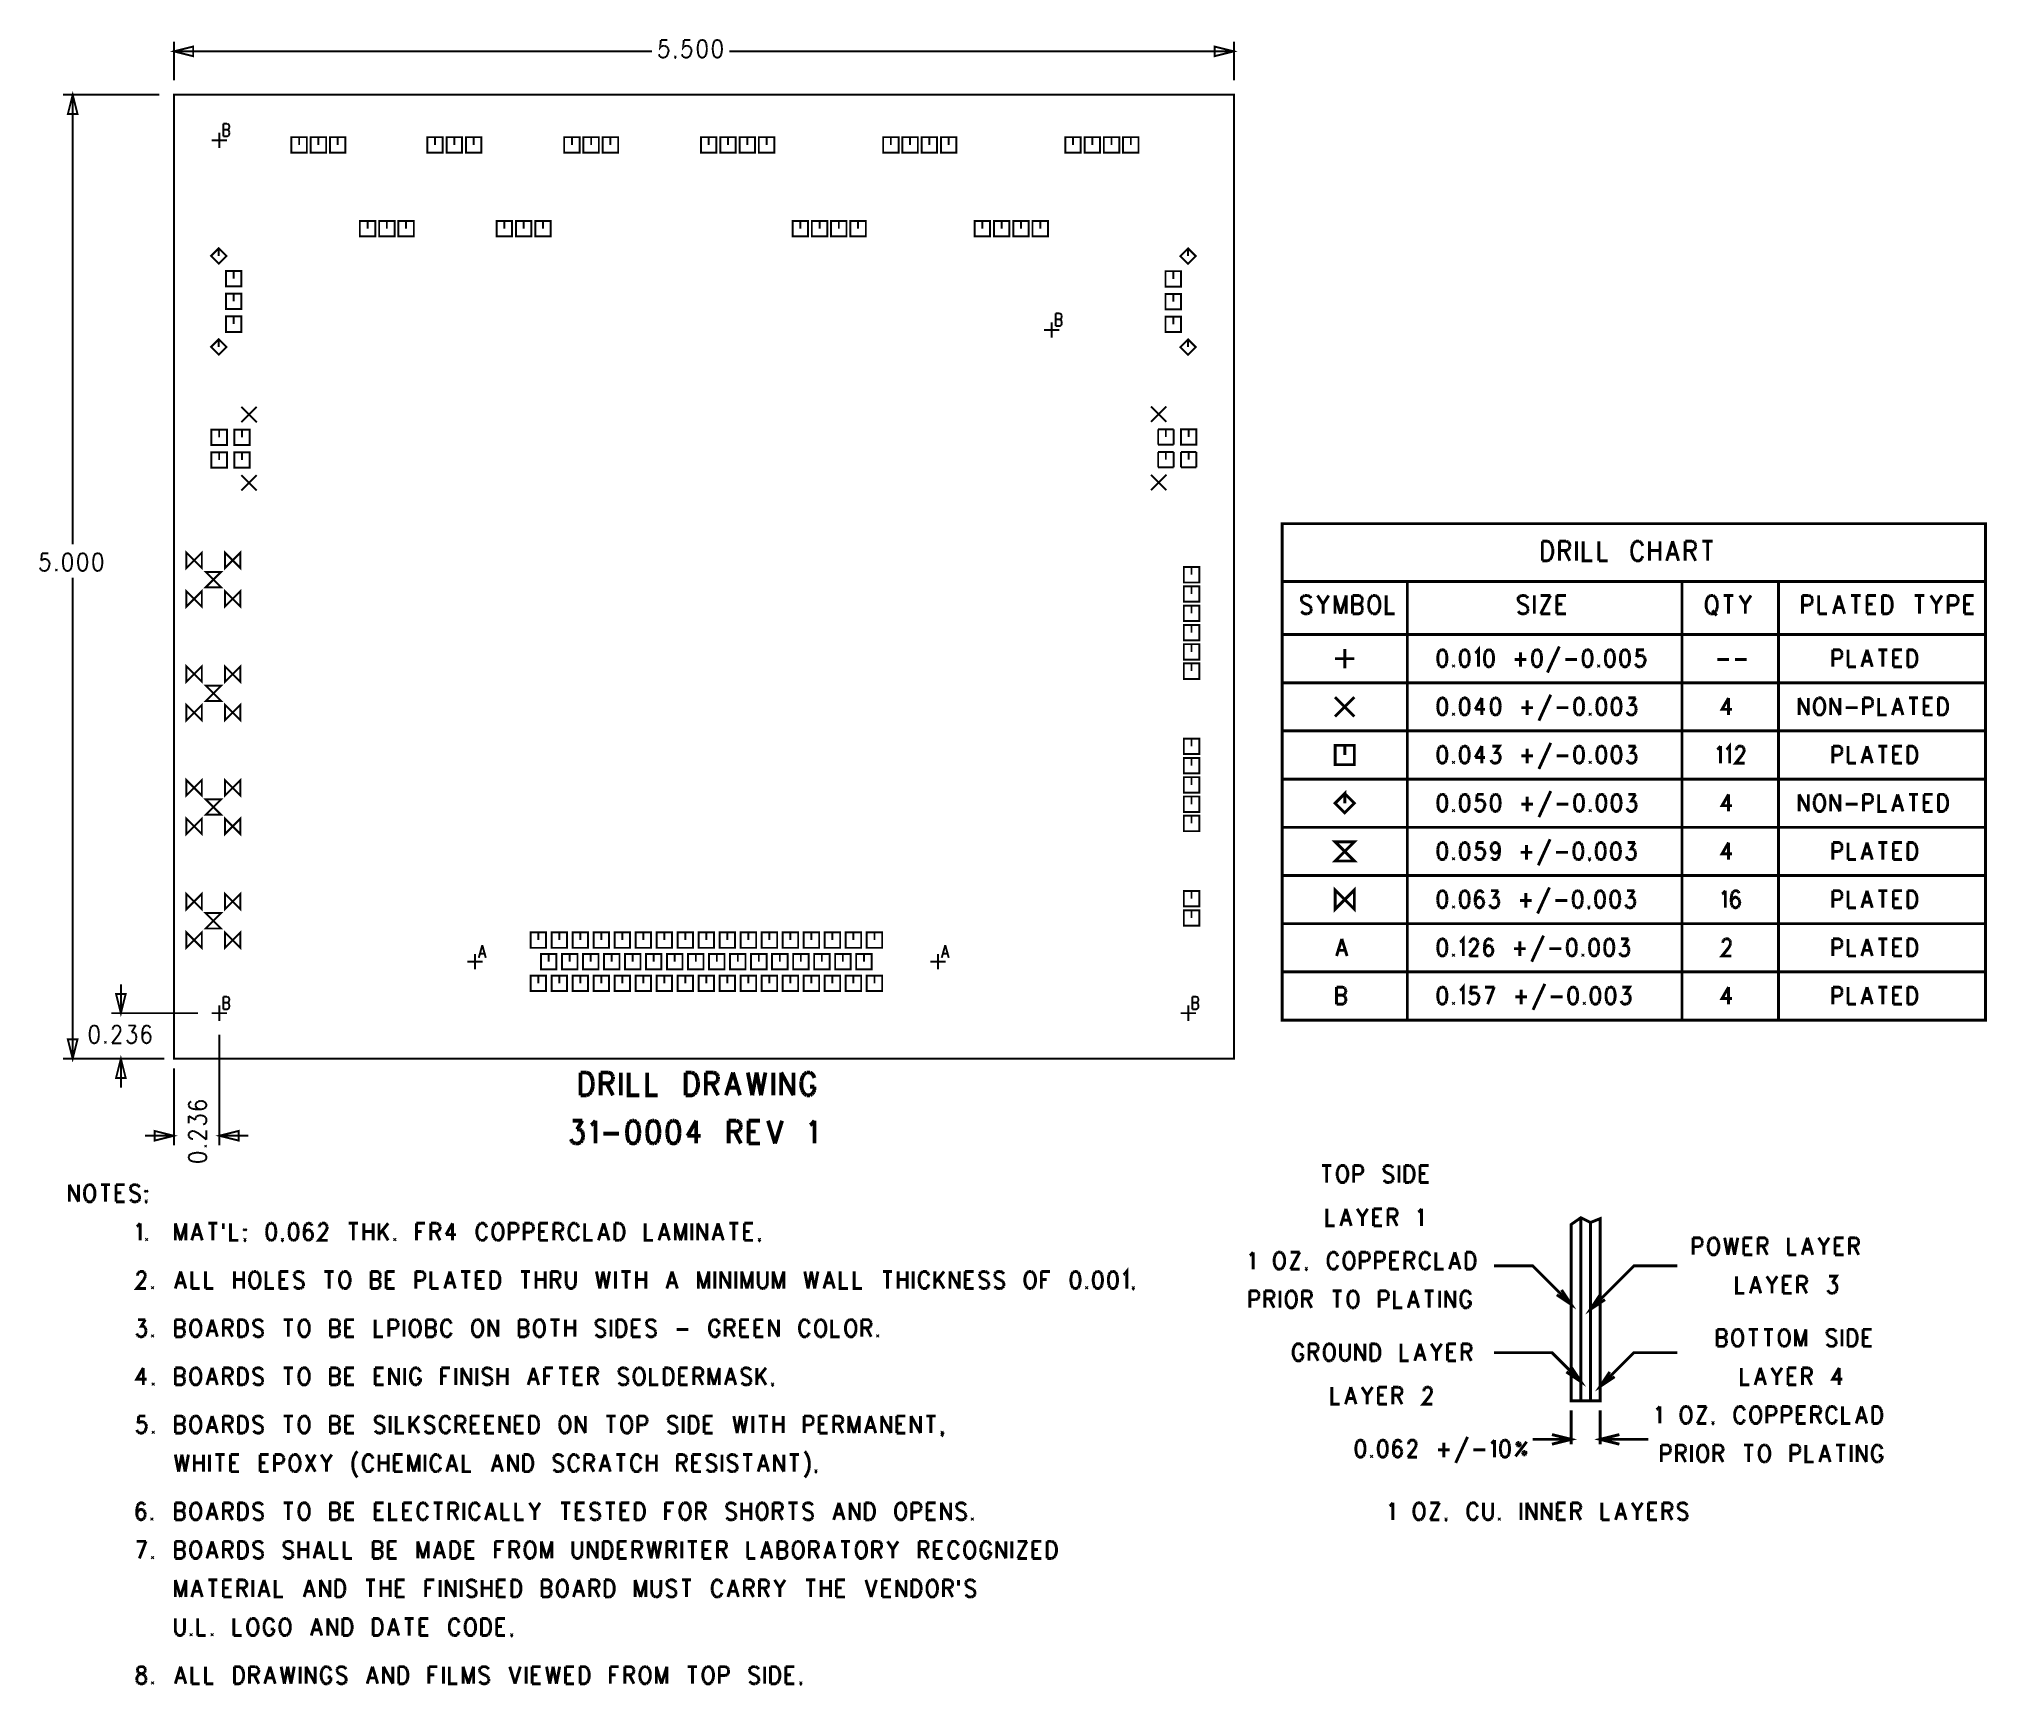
# Model space of a CAD drawing. Extents: x 7.3 to 17.4, y 4.7 to 13.3.
import ezdxf

# ---------------------------------------------------------------- set-up
doc = ezdxf.new("R2010")
doc.units = 0
doc.layers.add('DD_PHO', color=6, linetype='CONTINUOUS')

msp = doc.modelspace()

# ---------------------------------------------------------------- linework, layer by layer
at = {"layer": 'DD_PHO'}
for points, const_width in [([(8, 13.075), (8, 13.275)], 0.01), ([(8, 13.225), (8.1, 13.25), (8.1, 13.2), (8, 13.225)], 0.01), ([(10.52659, 13.28437), (10.52318, 13.245), (10.52659, 13.24937)], 0.01), ([(10.56068, 13.28437), (10.52659, 13.28437)], 0.01), ([(10.52659, 13.24937), (10.53681, 13.25375)], 0.01), ([(10.53681, 13.25375), (10.54704, 13.25375)], 0.01), ([(10.54704, 13.25375), (10.55727, 13.24937)], 0.01), ([(10.55727, 13.24937), (10.56409, 13.24062)], 0.01), ([(10.56409, 13.24062), (10.5675, 13.2275), (10.56409, 13.21875), (10.56068, 13.20562)], 0.01), ([(10.6459, 13.28437), (10.6425, 13.245), (10.6459, 13.24937)], 0.01), ([(10.68, 13.28437), (10.6459, 13.28437)], 0.01), ([(10.6459, 13.24937), (10.65613, 13.25375)], 0.01), ([(10.65613, 13.25375), (10.66636, 13.25375), (10.67659, 13.24937)], 0.01), ([(10.67659, 13.24937), (10.6834, 13.24062)], 0.01), ([(10.6834, 13.24062), (10.68681, 13.2275)], 0.01), ([(10.7209, 13.26687), (10.7175, 13.245), (10.7175, 13.23187)], 0.01), ([(10.72772, 13.28), (10.7209, 13.26687)], 0.01), ([(10.73795, 13.28437), (10.72772, 13.28)], 0.01), ([(10.74477, 13.28437), (10.73795, 13.28437)], 0.01), ([(10.76181, 13.26687), (10.755, 13.28), (10.74477, 13.28437)], 0.01), ([(10.76522, 13.245), (10.76181, 13.26687)], 0.01), ([(10.76522, 13.23187), (10.76522, 13.245)], 0.01), ([(10.79931, 13.26687), (10.7959, 13.245)], 0.01), ([(10.7959, 13.245), (10.7959, 13.23187)], 0.01), ([(10.80613, 13.28), (10.79931, 13.26687)], 0.01), ([(10.81636, 13.28437), (10.80613, 13.28)], 0.01), ([(10.82318, 13.28437), (10.81636, 13.28437)], 0.01), ([(10.8334, 13.28), (10.82318, 13.28437)], 0.01), ([(10.84022, 13.26687), (10.8334, 13.28)], 0.01), ([(10.84363, 13.245), (10.84022, 13.26687)], 0.01), ([(10.84363, 13.23187), (10.84363, 13.245)], 0.01), ([(13.5, 13.225), (13.4, 13.2), (13.4, 13.25), (13.5, 13.225)], 0.01), ([(13.5, 13.075), (13.5, 13.275)], 0.01), ([(8, 13.225), (10.48136, 13.225)], 0.01), ([(10.52318, 13.19687), (10.51977, 13.20125), (10.51636, 13.21)], 0.01), ([(10.5334, 13.1925), (10.52318, 13.19687)], 0.01), ([(10.54363, 13.1925), (10.5334, 13.1925)], 0.01), ([(10.55386, 13.19687), (10.54363, 13.1925)], 0.01), ([(10.56068, 13.20562), (10.55386, 13.19687)], 0.01), ([(10.60159, 13.20125), (10.59818, 13.19687)], 0.01), ([(10.59818, 13.19687), (10.60159, 13.1925), (10.605, 13.19687)], 0.01), ([(10.605, 13.19687), (10.60159, 13.20125)], 0.01), ([(10.6425, 13.19687), (10.63909, 13.20125), (10.63568, 13.21)], 0.01), ([(10.65272, 13.1925), (10.6425, 13.19687)], 0.01), ([(10.67318, 13.19687), (10.66295, 13.1925), (10.65272, 13.1925)], 0.01), ([(10.68, 13.20562), (10.67318, 13.19687)], 0.01), ([(10.6834, 13.21875), (10.68, 13.20562)], 0.01), ([(10.68681, 13.2275), (10.6834, 13.21875)], 0.01), ([(10.7175, 13.23187), (10.7209, 13.21)], 0.01), ([(10.7209, 13.21), (10.72772, 13.19687)], 0.01), ([(10.72772, 13.19687), (10.73795, 13.1925), (10.74477, 13.1925), (10.755, 13.19687)], 0.01), ([(10.755, 13.19687), (10.76181, 13.21)], 0.01), ([(10.76181, 13.21), (10.76522, 13.23187)], 0.01), ([(10.7959, 13.23187), (10.79931, 13.21)], 0.01), ([(10.79931, 13.21), (10.80613, 13.19687)], 0.01), ([(10.80613, 13.19687), (10.81636, 13.1925), (10.82318, 13.1925), (10.8334, 13.19687)], 0.01), ([(10.8334, 13.19687), (10.84022, 13.21)], 0.01), ([(10.84022, 13.21), (10.84363, 13.23187)], 0.01), ([(13.5, 13.225), (10.88227, 13.225)], 0.01), ([(7.925, 13), (7.425, 13)], 0.01), ([(7.475, 13), (7.5, 12.9), (7.45, 12.9), (7.475, 13)], 0.01), ([(7.475, 13), (7.475, 10.6675)], 0.01), ([(7.975, 13), (7.97502, 13)], 0.001), ([(8, 8), (13.5, 8), (13.5, 13), (8, 13), (8, 8)], 0.01), ([(8, 13.025), (8.00002, 13.025)], 0.001), ([(13.5, 13.025), (13.50002, 13.025)], 0.001), ([(8.256, 12.84962), (8.256, 12.784)], 0.01), ([(8.256, 12.84962), (8.27645, 12.84962)], 0.01), ([(8.27645, 12.84962), (8.28327, 12.8465), (8.28554, 12.84337)], 0.01), ([(8.28554, 12.84337), (8.28781, 12.83712)], 0.01), ([(8.28781, 12.83712), (8.28781, 12.83087)], 0.01), ([(8.196, 12.764), (8.276, 12.764)], 0.01), ([(8.236, 12.724), (8.236, 12.804)], 0.01), ([(8.256, 12.81837), (8.27645, 12.81837)], 0.01), ([(8.28327, 12.78712), (8.27645, 12.784), (8.256, 12.784)], 0.01), ([(8.28554, 12.82462), (8.28327, 12.8215), (8.27645, 12.81837)], 0.01), ([(8.27645, 12.81837), (8.28327, 12.81525), (8.28554, 12.81212)], 0.01), ([(8.28554, 12.79025), (8.28327, 12.78712)], 0.01), ([(8.28781, 12.83087), (8.28554, 12.82462)], 0.01), ([(8.28554, 12.81212), (8.28781, 12.80587)], 0.01), ([(8.28781, 12.7965), (8.28554, 12.79025)], 0.01), ([(8.28781, 12.80587), (8.28781, 12.7965)], 0.01), ([(8.61, 12.7), (8.69, 12.7), (8.69, 12.78), (8.61, 12.78), (8.61, 12.7)], 0.01), ([(8.65, 12.74), (8.65, 12.78)], 0.01), ([(8.71, 12.7), (8.79, 12.7), (8.79, 12.78), (8.71, 12.78), (8.71, 12.7)], 0.01), ([(8.75, 12.74), (8.75, 12.78)], 0.01), ([(8.81, 12.7), (8.89, 12.7), (8.89, 12.78), (8.81, 12.78), (8.81, 12.7)], 0.01), ([(8.85, 12.74), (8.85, 12.78)], 0.01), ([(9.315, 12.7), (9.395, 12.7), (9.395, 12.78), (9.315, 12.78), (9.315, 12.7)], 0.01), ([(9.355, 12.74), (9.355, 12.78)], 0.01), ([(9.415, 12.7), (9.495, 12.7), (9.495, 12.78), (9.415, 12.78), (9.415, 12.7)], 0.01), ([(9.455, 12.74), (9.455, 12.78)], 0.01), ([(9.515, 12.7), (9.595, 12.7), (9.595, 12.78), (9.515, 12.78), (9.515, 12.7)], 0.01), ([(9.555, 12.74), (9.555, 12.78)], 0.01), ([(10.025, 12.7), (10.105, 12.7), (10.105, 12.78), (10.025, 12.78), (10.025, 12.7)], 0.01), ([(10.065, 12.74), (10.065, 12.78)], 0.01), ([(10.125, 12.7), (10.205, 12.7), (10.205, 12.78), (10.125, 12.78), (10.125, 12.7)], 0.01), ([(10.165, 12.74), (10.165, 12.78)], 0.01), ([(10.225, 12.7), (10.305, 12.7), (10.305, 12.78), (10.225, 12.78), (10.225, 12.7)], 0.01), ([(10.265, 12.74), (10.265, 12.78)], 0.01), ([(10.735, 12.7), (10.815, 12.7), (10.815, 12.78), (10.735, 12.78), (10.735, 12.7)], 0.01), ([(10.775, 12.74), (10.775, 12.78)], 0.01), ([(10.835, 12.7), (10.915, 12.7), (10.915, 12.78), (10.835, 12.78), (10.835, 12.7)], 0.01), ([(10.875, 12.74), (10.875, 12.78)], 0.01), ([(10.935, 12.7), (11.015, 12.7), (11.015, 12.78), (10.935, 12.78), (10.935, 12.7)], 0.01), ([(10.975, 12.74), (10.975, 12.78)], 0.01), ([(11.035, 12.7), (11.115, 12.7), (11.115, 12.78), (11.035, 12.78), (11.035, 12.7)], 0.01), ([(11.075, 12.74), (11.075, 12.78)], 0.01), ([(11.68, 12.7), (11.76, 12.7), (11.76, 12.78), (11.68, 12.78), (11.68, 12.7)], 0.01), ([(11.72, 12.74), (11.72, 12.78)], 0.01), ([(11.78, 12.7), (11.86, 12.7), (11.86, 12.78), (11.78, 12.78), (11.78, 12.7)], 0.01), ([(11.82, 12.74), (11.82, 12.78)], 0.01), ([(11.88, 12.7), (11.96, 12.7), (11.96, 12.78), (11.88, 12.78), (11.88, 12.7)], 0.01), ([(11.92, 12.74), (11.92, 12.78)], 0.01), ([(11.98, 12.7), (12.06, 12.7), (12.06, 12.78), (11.98, 12.78), (11.98, 12.7)], 0.01), ([(12.02, 12.74), (12.02, 12.78)], 0.01), ([(12.625, 12.7), (12.705, 12.7), (12.705, 12.78), (12.625, 12.78), (12.625, 12.7)], 0.01), ([(12.665, 12.74), (12.665, 12.78)], 0.01), ([(12.725, 12.7), (12.805, 12.7), (12.805, 12.78), (12.725, 12.78), (12.725, 12.7)], 0.01), ([(12.765, 12.74), (12.765, 12.78)], 0.01), ([(12.825, 12.7), (12.905, 12.7), (12.905, 12.78), (12.825, 12.78), (12.825, 12.7)], 0.01), ([(12.865, 12.74), (12.865, 12.78)], 0.01), ([(12.925, 12.7), (13.005, 12.7), (13.005, 12.78), (12.925, 12.78), (12.925, 12.7)], 0.01), ([(12.965, 12.74), (12.965, 12.78)], 0.01), ([(8.965, 12.265), (9.045, 12.265), (9.045, 12.345), (8.965, 12.345), (8.965, 12.265)], 0.01), ([(9.005, 12.305), (9.005, 12.345)], 0.01), ([(9.065, 12.265), (9.145, 12.265), (9.145, 12.345), (9.065, 12.345), (9.065, 12.265)], 0.01), ([(9.105, 12.305), (9.105, 12.345)], 0.01), ([(9.165, 12.265), (9.245, 12.265), (9.245, 12.345), (9.165, 12.345), (9.165, 12.265)], 0.01), ([(9.205, 12.305), (9.205, 12.345)], 0.01), ([(9.675, 12.265), (9.755, 12.265), (9.755, 12.345), (9.675, 12.345), (9.675, 12.265)], 0.01), ([(9.715, 12.305), (9.715, 12.345)], 0.01), ([(9.775, 12.265), (9.855, 12.265), (9.855, 12.345), (9.775, 12.345), (9.775, 12.265)], 0.01), ([(9.815, 12.305), (9.815, 12.345)], 0.01), ([(9.875, 12.265), (9.955, 12.265), (9.955, 12.345), (9.875, 12.345), (9.875, 12.265)], 0.01), ([(9.915, 12.305), (9.915, 12.345)], 0.01), ([(11.21, 12.265), (11.29, 12.265), (11.29, 12.345), (11.21, 12.345), (11.21, 12.265)], 0.01), ([(11.25, 12.305), (11.25, 12.345)], 0.01), ([(11.31, 12.265), (11.39, 12.265), (11.39, 12.345), (11.31, 12.345), (11.31, 12.265)], 0.01), ([(11.35, 12.305), (11.35, 12.345)], 0.01), ([(11.41, 12.265), (11.49, 12.265), (11.49, 12.345), (11.41, 12.345), (11.41, 12.265)], 0.01), ([(11.45, 12.305), (11.45, 12.345)], 0.01), ([(11.51, 12.265), (11.59, 12.265), (11.59, 12.345), (11.51, 12.345), (11.51, 12.265)], 0.01), ([(11.55, 12.305), (11.55, 12.345)], 0.01), ([(12.155, 12.265), (12.235, 12.265), (12.235, 12.345), (12.155, 12.345), (12.155, 12.265)], 0.01), ([(12.195, 12.305), (12.195, 12.345)], 0.01), ([(12.255, 12.265), (12.335, 12.265), (12.335, 12.345), (12.255, 12.345), (12.255, 12.265)], 0.01), ([(12.295, 12.305), (12.295, 12.345)], 0.01), ([(12.355, 12.265), (12.435, 12.265), (12.435, 12.345), (12.355, 12.345), (12.355, 12.265)], 0.01), ([(12.395, 12.305), (12.395, 12.345)], 0.01), ([(12.455, 12.265), (12.535, 12.265), (12.535, 12.345), (12.455, 12.345), (12.455, 12.265)], 0.01), ([(12.495, 12.305), (12.495, 12.345)], 0.01), ([(8.233, 12.124), (8.273, 12.164), (8.233, 12.204), (8.193, 12.164), (8.233, 12.124)], 0.01), ([(8.233, 12.164), (8.233, 12.204)], 0.01), ([(13.262, 12.123), (13.302, 12.163), (13.262, 12.203), (13.222, 12.163), (13.262, 12.123)], 0.01), ([(13.262, 12.163), (13.262, 12.203)], 0.01), ([(8.27, 12.006), (8.35, 12.006), (8.35, 12.086), (8.27, 12.086), (8.27, 12.006)], 0.01), ([(8.31, 12.046), (8.31, 12.086)], 0.01), ([(13.145, 12.005), (13.225, 12.005), (13.225, 12.085), (13.145, 12.085), (13.145, 12.005)], 0.01), ([(13.185, 12.045), (13.185, 12.085)], 0.01), ([(8.27, 11.888), (8.35, 11.888), (8.35, 11.968), (8.27, 11.968), (8.27, 11.888)], 0.01), ([(8.31, 11.928), (8.31, 11.968)], 0.01), ([(13.145, 11.887), (13.225, 11.887), (13.225, 11.967), (13.145, 11.967), (13.145, 11.887)], 0.01), ([(13.185, 11.927), (13.185, 11.967)], 0.01), ([(8.27, 11.77), (8.35, 11.77), (8.35, 11.85), (8.27, 11.85), (8.27, 11.77)], 0.01), ([(8.31, 11.81), (8.31, 11.85)], 0.01), ([(12.575, 11.86562), (12.575, 11.8)], 0.01), ([(12.575, 11.86562), (12.59545, 11.86562)], 0.01), ([(12.575, 11.83437), (12.59545, 11.83437)], 0.01), ([(12.59545, 11.86562), (12.60227, 11.8625), (12.60454, 11.85937)], 0.01), ([(12.60454, 11.84062), (12.60227, 11.8375), (12.59545, 11.83437)], 0.01), ([(12.59545, 11.83437), (12.60227, 11.83125), (12.60454, 11.82812)], 0.01), ([(12.60454, 11.85937), (12.60681, 11.85312)], 0.01), ([(12.60681, 11.84687), (12.60454, 11.84062)], 0.01), ([(12.60454, 11.82812), (12.60681, 11.82187)], 0.01), ([(12.60681, 11.85312), (12.60681, 11.84687)], 0.01), ([(12.60681, 11.82187), (12.60681, 11.8125)], 0.01), ([(13.145, 11.769), (13.225, 11.769), (13.225, 11.849), (13.145, 11.849), (13.145, 11.769)], 0.01), ([(13.185, 11.809), (13.185, 11.849)], 0.01), ([(8.233, 11.652), (8.273, 11.692), (8.233, 11.732), (8.193, 11.692), (8.233, 11.652)], 0.01), ([(8.233, 11.692), (8.233, 11.732)], 0.01), ([(12.515, 11.78), (12.595, 11.78)], 0.01), ([(12.555, 11.74), (12.555, 11.82)], 0.01), ([(12.60227, 11.80312), (12.59545, 11.8), (12.575, 11.8)], 0.01), ([(12.60454, 11.80625), (12.60227, 11.80312)], 0.01), ([(12.60681, 11.8125), (12.60454, 11.80625)], 0.01), ([(13.262, 11.651), (13.302, 11.691), (13.262, 11.731), (13.222, 11.691), (13.262, 11.651)], 0.01), ([(13.262, 11.691), (13.262, 11.731)], 0.01), ([(8.35011, 11.30122), (8.43011, 11.38122)], 0.01), ([(8.35011, 11.38122), (8.43011, 11.30122)], 0.01), ([(13.06988, 11.30311), (13.14988, 11.38311)], 0.01), ([(13.06988, 11.38311), (13.14988, 11.30311)], 0.01), ([(8.195, 11.18311), (8.275, 11.18311), (8.275, 11.26311), (8.195, 11.26311), (8.195, 11.18311)], 0.01), ([(8.235, 11.22311), (8.235, 11.26311)], 0.01), ([(8.31311, 11.18311), (8.39311, 11.18311), (8.39311, 11.26311), (8.31311, 11.26311), (8.31311, 11.18311)], 0.01), ([(8.35311, 11.22311), (8.35311, 11.26311)], 0.01), ([(13.18688, 11.265), (13.10688, 11.265)], 0.01), ([(13.10688, 11.265), (13.10688, 11.185)], 0.01), ([(13.14688, 11.225), (13.14688, 11.265)], 0.01), ([(13.18688, 11.185), (13.18688, 11.265)], 0.01), ([(13.225, 11.185), (13.305, 11.185), (13.305, 11.265), (13.225, 11.265), (13.225, 11.185)], 0.01), ([(13.265, 11.225), (13.265, 11.265)], 0.01), ([(8.195, 11.065), (8.275, 11.065), (8.275, 11.145), (8.195, 11.145), (8.195, 11.065)], 0.01), ([(8.235, 11.105), (8.235, 11.145)], 0.01), ([(8.31311, 11.065), (8.39311, 11.065), (8.39311, 11.145), (8.31311, 11.145), (8.31311, 11.065)], 0.01), ([(8.35311, 11.105), (8.35311, 11.145)], 0.01), ([(13.10688, 11.185), (13.18688, 11.185)], 0.01), ([(13.18688, 11.14688), (13.10688, 11.14688)], 0.01), ([(13.10688, 11.14688), (13.10688, 11.06688)], 0.01), ([(13.14688, 11.10688), (13.14688, 11.14688)], 0.01), ([(13.18688, 11.06688), (13.18688, 11.14688)], 0.01), ([(13.305, 11.14688), (13.225, 11.14688)], 0.01), ([(13.225, 11.14688), (13.225, 11.06688)], 0.01), ([(13.265, 11.10688), (13.265, 11.14688)], 0.01), ([(13.305, 11.06688), (13.305, 11.14688)], 0.01), ([(8.35011, 10.94688), (8.43011, 11.02688)], 0.01), ([(8.35011, 11.02688), (8.43011, 10.94688)], 0.01), ([(13.06988, 10.94877), (13.14988, 11.02877)], 0.01), ([(13.06988, 11.02877), (13.14988, 10.94877)], 0.01), ([(13.10688, 11.06688), (13.18688, 11.06688)], 0.01), ([(13.225, 11.06688), (13.305, 11.06688)], 0.01), ([(13.75, 10.775), (13.75, 8.2), (17.4, 8.2), (17.4, 10.775), (13.75, 10.775)], 0.015), ([(7.31522, 10.62187), (7.31181, 10.5825)], 0.01), ([(7.34931, 10.62187), (7.31522, 10.62187)], 0.01), ([(7.43454, 10.6175), (7.42772, 10.60437)], 0.01), ([(7.44477, 10.62187), (7.43454, 10.6175)], 0.01), ([(7.45159, 10.62187), (7.44477, 10.62187)], 0.01), ([(7.46181, 10.6175), (7.45159, 10.62187)], 0.01), ([(7.46863, 10.60437), (7.46181, 10.6175)], 0.01), ([(7.52318, 10.62187), (7.51295, 10.6175), (7.50613, 10.60437)], 0.01), ([(7.53, 10.62187), (7.52318, 10.62187)], 0.01), ([(7.54022, 10.6175), (7.53, 10.62187)], 0.01), ([(7.54704, 10.60437), (7.54022, 10.6175)], 0.01), ([(7.60159, 10.62187), (7.59136, 10.6175), (7.58454, 10.60437)], 0.01), ([(7.6084, 10.62187), (7.60159, 10.62187)], 0.01), ([(7.61863, 10.6175), (7.6084, 10.62187)], 0.01), ([(7.62545, 10.60437), (7.61863, 10.6175)], 0.01), ([(8.065, 10.545), (8.145, 10.625), (8.145, 10.545), (8.065, 10.625), (8.065, 10.545)], 0.01), ([(8.265, 10.545), (8.345, 10.625), (8.345, 10.545), (8.265, 10.625), (8.265, 10.545)], 0.01), ([(15.1, 10.68421), (15.1, 10.5825)], 0.015), ([(15.1, 10.68421), (15.12704, 10.68421)], 0.015), ([(15.12704, 10.68421), (15.13863, 10.67937)], 0.015), ([(15.13863, 10.67937), (15.14636, 10.66968)], 0.015), ([(15.15022, 10.60671), (15.14636, 10.59703), (15.13863, 10.58734)], 0.015), ([(15.14636, 10.66968), (15.15022, 10.66)], 0.015), ([(15.15022, 10.66), (15.15409, 10.64546)], 0.015), ([(15.15409, 10.64546), (15.15409, 10.62125), (15.15022, 10.60671)], 0.015), ([(15.18886, 10.68421), (15.18886, 10.5825)], 0.015), ([(15.18886, 10.68421), (15.22363, 10.68421)], 0.015), ([(15.22363, 10.63578), (15.18886, 10.63578)], 0.015), ([(15.2159, 10.63578), (15.24295, 10.5825)], 0.015), ([(15.22363, 10.68421), (15.23522, 10.67937)], 0.015), ([(15.23522, 10.64062), (15.22363, 10.63578)], 0.015), ([(15.23522, 10.67937), (15.23909, 10.67453), (15.24295, 10.66484), (15.24295, 10.65515)], 0.015), ([(15.23909, 10.64546), (15.23522, 10.64062)], 0.015), ([(15.24295, 10.65515), (15.23909, 10.64546)], 0.015), ([(15.27772, 10.68421), (15.27772, 10.5825)], 0.015), ([(15.3125, 10.68421), (15.3125, 10.5825), (15.35886, 10.5825)], 0.015), ([(15.39363, 10.68421), (15.39363, 10.5825)], 0.015), ([(15.57136, 10.66968), (15.5675, 10.66), (15.56363, 10.64546)], 0.015), ([(15.56363, 10.64546), (15.56363, 10.62125)], 0.015), ([(15.56363, 10.62125), (15.5675, 10.60671)], 0.015), ([(15.5675, 10.60671), (15.57136, 10.59703), (15.57909, 10.58734), (15.58681, 10.5825)], 0.015), ([(15.57909, 10.67937), (15.57136, 10.66968)], 0.015), ([(15.58681, 10.68421), (15.57909, 10.67937)], 0.015), ([(15.60227, 10.68421), (15.58681, 10.68421)], 0.015), ([(15.61, 10.67937), (15.60227, 10.68421)], 0.015), ([(15.61772, 10.66968), (15.61, 10.67937)], 0.015), ([(15.62159, 10.66), (15.61772, 10.66968)], 0.015), ([(15.61772, 10.59703), (15.62159, 10.60671)], 0.015), ([(15.65636, 10.68421), (15.65636, 10.5825)], 0.015), ([(15.65636, 10.63578), (15.71045, 10.63578)], 0.015), ([(15.71045, 10.68421), (15.71045, 10.5825)], 0.015), ([(15.77613, 10.68421), (15.74522, 10.5825)], 0.015), ([(15.75681, 10.6164), (15.79545, 10.6164)], 0.015), ([(15.77613, 10.68421), (15.80704, 10.5825)], 0.015), ([(15.84181, 10.68421), (15.84181, 10.5825)], 0.015), ([(15.84181, 10.68421), (15.87659, 10.68421)], 0.015), ([(15.88818, 10.64062), (15.87659, 10.63578), (15.84181, 10.63578)], 0.015), ([(15.86886, 10.63578), (15.8959, 10.5825)], 0.015), ([(15.87659, 10.68421), (15.88818, 10.67937)], 0.015), ([(15.88818, 10.67937), (15.89204, 10.67453)], 0.015), ([(15.89204, 10.64546), (15.88818, 10.64062)], 0.015), ([(15.89204, 10.67453), (15.8959, 10.66484)], 0.015), ([(15.8959, 10.65515), (15.89204, 10.64546)], 0.015), ([(15.8959, 10.66484), (15.8959, 10.65515)], 0.015), ([(15.93068, 10.68421), (15.98477, 10.68421)], 0.015), ([(15.95772, 10.68421), (15.95772, 10.5825)], 0.015), ([(7.3084, 10.53875), (7.305, 10.5475)], 0.01), ([(7.31181, 10.53437), (7.3084, 10.53875)], 0.01), ([(7.31181, 10.5825), (7.31522, 10.58687)], 0.01), ([(7.32204, 10.53), (7.31181, 10.53437)], 0.01), ([(7.31522, 10.58687), (7.32545, 10.59125), (7.33568, 10.59125), (7.3459, 10.58687)], 0.01), ([(7.3425, 10.53437), (7.33227, 10.53), (7.32204, 10.53)], 0.01), ([(7.34931, 10.54312), (7.3425, 10.53437)], 0.01), ([(7.3459, 10.58687), (7.35272, 10.57812)], 0.01), ([(7.35272, 10.55625), (7.34931, 10.54312)], 0.01), ([(7.35272, 10.57812), (7.35613, 10.565)], 0.01), ([(7.35613, 10.565), (7.35272, 10.55625)], 0.01), ([(7.39022, 10.53875), (7.38681, 10.53437)], 0.01), ([(7.38681, 10.53437), (7.39022, 10.53)], 0.01), ([(7.39363, 10.53437), (7.39022, 10.53875)], 0.01), ([(7.39022, 10.53), (7.39363, 10.53437)], 0.01), ([(7.42772, 10.60437), (7.42431, 10.5825)], 0.01), ([(7.42431, 10.5825), (7.42431, 10.56937)], 0.01), ([(7.42431, 10.56937), (7.42772, 10.5475)], 0.01), ([(7.42772, 10.5475), (7.43454, 10.53437)], 0.01), ([(7.43454, 10.53437), (7.44477, 10.53), (7.45159, 10.53), (7.46181, 10.53437)], 0.01), ([(7.46181, 10.53437), (7.46863, 10.5475)], 0.01), ([(7.47204, 10.5825), (7.46863, 10.60437)], 0.01), ([(7.46863, 10.5475), (7.47204, 10.56937)], 0.01), ([(7.47204, 10.56937), (7.47204, 10.5825)], 0.01), ([(7.50613, 10.60437), (7.50272, 10.5825)], 0.01), ([(7.50272, 10.5825), (7.50272, 10.56937)], 0.01), ([(7.50272, 10.56937), (7.50613, 10.5475)], 0.01), ([(7.50613, 10.5475), (7.51295, 10.53437)], 0.01), ([(7.51295, 10.53437), (7.52318, 10.53), (7.53, 10.53), (7.54022, 10.53437)], 0.01), ([(7.54022, 10.53437), (7.54704, 10.5475)], 0.01), ([(7.55045, 10.56937), (7.55045, 10.5825), (7.54704, 10.60437)], 0.01), ([(7.54704, 10.5475), (7.55045, 10.56937)], 0.01), ([(7.58454, 10.60437), (7.58113, 10.5825)], 0.01), ([(7.58113, 10.5825), (7.58113, 10.56937)], 0.01), ([(7.58113, 10.56937), (7.58454, 10.5475)], 0.01), ([(7.58454, 10.5475), (7.59136, 10.53437)], 0.01), ([(7.59136, 10.53437), (7.60159, 10.53), (7.6084, 10.53)], 0.01), ([(7.6084, 10.53), (7.61863, 10.53437)], 0.01), ([(7.61863, 10.53437), (7.62545, 10.5475), (7.62886, 10.56937)], 0.01), ([(7.62886, 10.56937), (7.62886, 10.5825), (7.62545, 10.60437)], 0.01), ([(8.165, 10.445), (8.245, 10.445), (8.165, 10.525), (8.245, 10.525), (8.165, 10.445)], 0.01), ([(13.24, 10.47), (13.32, 10.47), (13.32, 10.55), (13.24, 10.55), (13.24, 10.47)], 0.01), ([(13.28, 10.51), (13.28, 10.55)], 0.01), ([(15.12704, 10.5825), (15.1, 10.5825)], 0.015), ([(15.13863, 10.58734), (15.12704, 10.5825)], 0.015), ([(15.39363, 10.5825), (15.44, 10.5825)], 0.015), ([(15.58681, 10.5825), (15.60227, 10.5825), (15.61, 10.58734), (15.61772, 10.59703)], 0.015), ([(7.475, 8), (7.475, 10.495)], 0.01), ([(8.065, 10.345), (8.145, 10.425), (8.145, 10.345), (8.065, 10.425), (8.065, 10.345)], 0.01), ([(8.265, 10.345), (8.345, 10.425), (8.345, 10.345), (8.265, 10.425), (8.265, 10.345)], 0.01), ([(13.24, 10.37), (13.32, 10.37), (13.32, 10.45), (13.24, 10.45), (13.24, 10.37)], 0.01), ([(13.28, 10.41), (13.28, 10.45)], 0.01), ([(13.75, 10.475), (17.4, 10.475)], 0.015), ([(14.4, 10.475), (14.4, 8.2)], 0.015), ([(15.825, 10.475), (15.825, 8.2)], 0.015), ([(16.325, 10.475), (16.325, 8.2)], 0.015), ([(13.24, 10.27), (13.32, 10.27), (13.32, 10.35), (13.24, 10.35), (13.24, 10.27)], 0.01), ([(13.28, 10.31), (13.28, 10.35)], 0.01), ([(13.85727, 10.39812), (13.85, 10.38906), (13.85, 10.38), (13.85363, 10.37093)], 0.015), ([(13.88272, 10.3075), (13.86818, 10.3075), (13.85727, 10.31203), (13.85, 10.32109)], 0.015), ([(13.85363, 10.37093), (13.85727, 10.3664)], 0.015), ([(13.86818, 10.40265), (13.85727, 10.39812)], 0.015), ([(13.85727, 10.3664), (13.86454, 10.36187)], 0.015), ([(13.86454, 10.36187), (13.88636, 10.35281), (13.89363, 10.34828)], 0.015), ([(13.88272, 10.40265), (13.86818, 10.40265)], 0.015), ([(13.89363, 10.39812), (13.88272, 10.40265)], 0.015), ([(13.89363, 10.31203), (13.88272, 10.3075)], 0.015), ([(13.9009, 10.38906), (13.89363, 10.39812)], 0.015), ([(13.89363, 10.34828), (13.89727, 10.34375), (13.9009, 10.33468)], 0.015), ([(13.9009, 10.32109), (13.89363, 10.31203)], 0.015), ([(13.9009, 10.33468), (13.9009, 10.32109)], 0.015), ([(13.93363, 10.40265), (13.96272, 10.35734)], 0.015), ([(13.99181, 10.40265), (13.96272, 10.35734)], 0.015), ([(13.96272, 10.35734), (13.96272, 10.3075)], 0.015), ([(14.02454, 10.40265), (14.02454, 10.3075)], 0.015), ([(14.02454, 10.40265), (14.05363, 10.3075)], 0.015), ([(14.08272, 10.40265), (14.05363, 10.3075)], 0.015), ([(14.08272, 10.40265), (14.08272, 10.3075)], 0.015), ([(14.11545, 10.40265), (14.11545, 10.3075)], 0.015), ([(14.11545, 10.40265), (14.14818, 10.40265)], 0.015), ([(14.11545, 10.35734), (14.14818, 10.35734), (14.15909, 10.35281), (14.16272, 10.34828)], 0.015), ([(14.16272, 10.31656), (14.15909, 10.31203), (14.14818, 10.3075), (14.11545, 10.3075)], 0.015), ([(14.14818, 10.40265), (14.15909, 10.39812)], 0.015), ([(14.15909, 10.36187), (14.14818, 10.35734)], 0.015), ([(14.15909, 10.39812), (14.16272, 10.39359)], 0.015), ([(14.16272, 10.3664), (14.15909, 10.36187)], 0.015), ([(14.16272, 10.39359), (14.16636, 10.38453), (14.16636, 10.37546)], 0.015), ([(14.16636, 10.37546), (14.16272, 10.3664)], 0.015), ([(14.16272, 10.34828), (14.16636, 10.33921)], 0.015), ([(14.16636, 10.32562), (14.16272, 10.31656)], 0.015), ([(14.16636, 10.33921), (14.16636, 10.32562)], 0.015), ([(14.20272, 10.38), (14.19909, 10.3664)], 0.015), ([(14.19909, 10.3664), (14.19909, 10.34375), (14.20272, 10.33015)], 0.015), ([(14.21363, 10.39812), (14.20636, 10.38906), (14.20272, 10.38)], 0.015), ([(14.20272, 10.33015), (14.20636, 10.32109), (14.21363, 10.31203)], 0.015), ([(14.2209, 10.40265), (14.21363, 10.39812)], 0.015), ([(14.21363, 10.31203), (14.2209, 10.3075)], 0.015), ([(14.23545, 10.40265), (14.2209, 10.40265)], 0.015), ([(14.2209, 10.3075), (14.23545, 10.3075), (14.24272, 10.31203)], 0.015), ([(14.24272, 10.39812), (14.23545, 10.40265)], 0.015), ([(14.25363, 10.38), (14.25, 10.38906), (14.24272, 10.39812)], 0.015), ([(14.24272, 10.31203), (14.25, 10.32109), (14.25363, 10.33015)], 0.015), ([(14.25727, 10.3664), (14.25363, 10.38)], 0.015), ([(14.25363, 10.33015), (14.25727, 10.34375), (14.25727, 10.3664)], 0.015), ([(14.29, 10.40265), (14.29, 10.3075), (14.33363, 10.3075)], 0.015), ([(14.98227, 10.39812), (14.975, 10.38906), (14.975, 10.38), (14.97863, 10.37093)], 0.015), ([(15.00772, 10.3075), (14.99318, 10.3075), (14.98227, 10.31203), (14.975, 10.32109)], 0.015), ([(14.97863, 10.37093), (14.98227, 10.3664)], 0.015), ([(14.99318, 10.40265), (14.98227, 10.39812)], 0.015), ([(14.98227, 10.3664), (14.98954, 10.36187)], 0.015), ([(14.98954, 10.36187), (15.01136, 10.35281), (15.01863, 10.34828)], 0.015), ([(15.00772, 10.40265), (14.99318, 10.40265)], 0.015), ([(15.01863, 10.39812), (15.00772, 10.40265)], 0.015), ([(15.01863, 10.31203), (15.00772, 10.3075)], 0.015), ([(15.0259, 10.38906), (15.01863, 10.39812)], 0.015), ([(15.01863, 10.34828), (15.02227, 10.34375), (15.0259, 10.33468)], 0.015), ([(15.0259, 10.32109), (15.01863, 10.31203)], 0.015), ([(15.0259, 10.33468), (15.0259, 10.32109)], 0.015), ([(15.05863, 10.40265), (15.05863, 10.3075)], 0.015), ([(15.14227, 10.40265), (15.09136, 10.3075)], 0.015), ([(15.09136, 10.40265), (15.14227, 10.40265)], 0.015), ([(15.09136, 10.3075), (15.14227, 10.3075)], 0.015), ([(15.175, 10.40265), (15.175, 10.3075)], 0.015), ([(15.175, 10.40265), (15.22227, 10.40265)], 0.015), ([(15.175, 10.35734), (15.20409, 10.35734)], 0.015), ([(15.175, 10.3075), (15.22227, 10.3075)], 0.015), ([(15.95363, 10.38), (15.95, 10.3664)], 0.015), ([(15.95, 10.3664), (15.95, 10.34375), (15.95363, 10.33015)], 0.015), ([(15.96454, 10.39812), (15.95727, 10.38906), (15.95363, 10.38)], 0.015), ([(15.95363, 10.33015), (15.95727, 10.32109), (15.96454, 10.31203)], 0.015), ([(15.97181, 10.40265), (15.96454, 10.39812)], 0.015), ([(15.96454, 10.31203), (15.97181, 10.3075)], 0.015), ([(15.98636, 10.40265), (15.97181, 10.40265)], 0.015), ([(15.97181, 10.3075), (15.98636, 10.3075), (15.99363, 10.31203)], 0.015), ([(15.98272, 10.32562), (16.00454, 10.29843)], 0.015), ([(15.99363, 10.39812), (15.98636, 10.40265)], 0.015), ([(16.0009, 10.38906), (15.99363, 10.39812)], 0.015), ([(15.99363, 10.31203), (16.0009, 10.32109)], 0.015), ([(16.00454, 10.38), (16.0009, 10.38906)], 0.015), ([(16.0009, 10.32109), (16.00454, 10.33015)], 0.015), ([(16.00818, 10.3664), (16.00454, 10.38)], 0.015), ([(16.00454, 10.33015), (16.00818, 10.34375), (16.00818, 10.3664)], 0.015), ([(16.0409, 10.40265), (16.09181, 10.40265)], 0.015), ([(16.06636, 10.40265), (16.06636, 10.3075)], 0.015), ([(16.12454, 10.40265), (16.15363, 10.35734)], 0.015), ([(16.18272, 10.40265), (16.15363, 10.35734)], 0.015), ([(16.15363, 10.35734), (16.15363, 10.3075)], 0.015), ([(16.45, 10.40265), (16.45, 10.3075)], 0.015), ([(16.45, 10.40265), (16.48272, 10.40265)], 0.015), ([(16.48272, 10.35281), (16.45, 10.35281)], 0.015), ([(16.48272, 10.40265), (16.49363, 10.39812)], 0.015), ([(16.49363, 10.35734), (16.48272, 10.35281)], 0.015), ([(16.49363, 10.39812), (16.49727, 10.39359), (16.5009, 10.38453)], 0.015), ([(16.49727, 10.36187), (16.49363, 10.35734)], 0.015), ([(16.5009, 10.37093), (16.49727, 10.36187)], 0.015), ([(16.5009, 10.38453), (16.5009, 10.37093)], 0.015), ([(16.53363, 10.40265), (16.53363, 10.3075)], 0.015), ([(16.53363, 10.3075), (16.57727, 10.3075)], 0.015), ([(16.63909, 10.40265), (16.61, 10.3075)], 0.015), ([(16.6209, 10.33921), (16.65727, 10.33921)], 0.015), ([(16.63909, 10.40265), (16.66818, 10.3075)], 0.015), ([(16.7009, 10.40265), (16.75181, 10.40265)], 0.015), ([(16.72636, 10.40265), (16.72636, 10.3075)], 0.015), ([(16.78454, 10.40265), (16.78454, 10.3075)], 0.015), ([(16.78454, 10.40265), (16.83181, 10.40265)], 0.015), ([(16.78454, 10.35734), (16.81363, 10.35734)], 0.015), ([(16.78454, 10.3075), (16.83181, 10.3075)], 0.015), ([(16.86454, 10.40265), (16.86454, 10.3075)], 0.015), ([(16.86454, 10.40265), (16.89, 10.40265)], 0.015), ([(16.9009, 10.31203), (16.89, 10.3075), (16.86454, 10.3075)], 0.015), ([(16.89, 10.40265), (16.9009, 10.39812)], 0.015), ([(16.9009, 10.39812), (16.90818, 10.38906), (16.91181, 10.38)], 0.015), ([(16.91181, 10.33015), (16.90818, 10.32109), (16.9009, 10.31203)], 0.015), ([(16.91181, 10.38), (16.91545, 10.3664)], 0.015), ([(16.91545, 10.3664), (16.91545, 10.34375), (16.91181, 10.33015)], 0.015), ([(17.03181, 10.40265), (17.08272, 10.40265)], 0.015), ([(17.05727, 10.40265), (17.05727, 10.3075)], 0.015), ([(17.11545, 10.40265), (17.14454, 10.35734)], 0.015), ([(17.17363, 10.40265), (17.14454, 10.35734)], 0.015), ([(17.14454, 10.35734), (17.14454, 10.3075)], 0.015), ([(17.20636, 10.40265), (17.20636, 10.3075)], 0.015), ([(17.20636, 10.40265), (17.23909, 10.40265)], 0.015), ([(17.25363, 10.36187), (17.25, 10.35734), (17.23909, 10.35281), (17.20636, 10.35281)], 0.015), ([(17.23909, 10.40265), (17.25, 10.39812)], 0.015), ([(17.25, 10.39812), (17.25363, 10.39359)], 0.015), ([(17.25363, 10.39359), (17.25727, 10.38453), (17.25727, 10.37093)], 0.015), ([(17.25727, 10.37093), (17.25363, 10.36187)], 0.015), ([(17.29, 10.40265), (17.29, 10.3075)], 0.015), ([(17.29, 10.40265), (17.33727, 10.40265)], 0.015), ([(17.29, 10.35734), (17.31909, 10.35734)], 0.015), ([(17.29, 10.3075), (17.33727, 10.3075)], 0.015), ([(13.24, 10.17), (13.32, 10.17), (13.32, 10.25), (13.24, 10.25), (13.24, 10.17)], 0.01), ([(13.28, 10.21), (13.28, 10.25)], 0.01), ([(13.24, 10.07), (13.32, 10.07), (13.32, 10.15), (13.24, 10.15), (13.24, 10.07)], 0.01), ([(13.28, 10.11), (13.28, 10.15)], 0.01), ([(17.4, 10.2), (13.75, 10.2)], 0.015), ([(14.075, 10.125), (14.075, 10.025)], 0.015), ([(14.5609, 10.10421), (14.5575, 10.08312)], 0.015), ([(14.56772, 10.11687), (14.5609, 10.10421)], 0.015), ([(14.57795, 10.12109), (14.56772, 10.11687)], 0.015), ([(14.595, 10.11687), (14.58477, 10.12109), (14.57795, 10.12109)], 0.015), ([(14.60181, 10.10421), (14.595, 10.11687)], 0.015), ([(14.60522, 10.08312), (14.60181, 10.10421)], 0.015), ([(14.67681, 10.10421), (14.6734, 10.08312)], 0.015), ([(14.68363, 10.11687), (14.67681, 10.10421)], 0.015), ([(14.69386, 10.12109), (14.68363, 10.11687)], 0.015), ([(14.7109, 10.11687), (14.70068, 10.12109), (14.69386, 10.12109)], 0.015), ([(14.71772, 10.10421), (14.7109, 10.11687)], 0.015), ([(14.72113, 10.08312), (14.71772, 10.10421)], 0.015), ([(14.75181, 10.10421), (14.75863, 10.10843)], 0.015), ([(14.75863, 10.10843), (14.76886, 10.12109), (14.76886, 10.0325)], 0.015), ([(14.80295, 10.10421), (14.79954, 10.08312)], 0.015), ([(14.80977, 10.11687), (14.80295, 10.10421)], 0.015), ([(14.82, 10.12109), (14.80977, 10.11687)], 0.015), ([(14.82681, 10.12109), (14.82, 10.12109)], 0.015), ([(14.83704, 10.11687), (14.82681, 10.12109)], 0.015), ([(14.84386, 10.10421), (14.83704, 10.11687)], 0.015), ([(14.84727, 10.08312), (14.84386, 10.10421)], 0.015), ([(14.98704, 10.10843), (14.98704, 10.0325)], 0.015), ([(15.05181, 10.10421), (15.0484, 10.08312)], 0.015), ([(15.05863, 10.11687), (15.05181, 10.10421)], 0.015), ([(15.06886, 10.12109), (15.05863, 10.11687)], 0.015), ([(15.0859, 10.11687), (15.07568, 10.12109), (15.06886, 10.12109)], 0.015), ([(15.09272, 10.10421), (15.0859, 10.11687)], 0.015), ([(15.09613, 10.08312), (15.09272, 10.10421)], 0.015), ([(15.18818, 10.13796), (15.12681, 10.00296)], 0.015), ([(15.31431, 10.10421), (15.3109, 10.08312)], 0.015), ([(15.32113, 10.11687), (15.31431, 10.10421)], 0.015), ([(15.33136, 10.12109), (15.32113, 10.11687)], 0.015), ([(15.3484, 10.11687), (15.33818, 10.12109), (15.33136, 10.12109)], 0.015), ([(15.35522, 10.10421), (15.3484, 10.11687)], 0.015), ([(15.35863, 10.08312), (15.35522, 10.10421)], 0.015), ([(15.43022, 10.10421), (15.42681, 10.08312)], 0.015), ([(15.43704, 10.11687), (15.43022, 10.10421)], 0.015), ([(15.44727, 10.12109), (15.43704, 10.11687)], 0.015), ([(15.46431, 10.11687), (15.45409, 10.12109), (15.44727, 10.12109)], 0.015), ([(15.47113, 10.10421), (15.46431, 10.11687)], 0.015), ([(15.47454, 10.08312), (15.47113, 10.10421)], 0.015), ([(15.50863, 10.10421), (15.50522, 10.08312)], 0.015), ([(15.51545, 10.11687), (15.50863, 10.10421)], 0.015), ([(15.52568, 10.12109), (15.51545, 10.11687)], 0.015), ([(15.54272, 10.11687), (15.5325, 10.12109), (15.52568, 10.12109)], 0.015), ([(15.54954, 10.10421), (15.54272, 10.11687)], 0.015), ([(15.55295, 10.08312), (15.54954, 10.10421)], 0.015), ([(15.62795, 10.12109), (15.59386, 10.12109), (15.59045, 10.08312)], 0.015), ([(16.6075, 10.12109), (16.6075, 10.0325)], 0.015), ([(16.6075, 10.12109), (16.63818, 10.12109), (16.6484, 10.11687)], 0.015), ([(16.6484, 10.11687), (16.65181, 10.11265)], 0.015), ([(16.65181, 10.11265), (16.65522, 10.10421)], 0.015), ([(16.65522, 10.10421), (16.65522, 10.09156)], 0.015), ([(16.6859, 10.12109), (16.6859, 10.0325)], 0.015), ([(16.78477, 10.12109), (16.7575, 10.0325)], 0.015), ([(16.78477, 10.12109), (16.81204, 10.0325)], 0.015), ([(16.84272, 10.12109), (16.89045, 10.12109)], 0.015), ([(16.86659, 10.12109), (16.86659, 10.0325)], 0.015), ([(16.92113, 10.12109), (16.92113, 10.0325)], 0.015), ([(16.92113, 10.12109), (16.96545, 10.12109)], 0.015), ([(16.99613, 10.12109), (16.99613, 10.0325)], 0.015), ([(16.99613, 10.12109), (17.02, 10.12109), (17.03022, 10.11687)], 0.015), ([(17.03022, 10.11687), (17.03704, 10.10843)], 0.015), ([(17.03704, 10.10843), (17.04045, 10.1), (17.04386, 10.08734), (17.04386, 10.06625), (17.04045, 10.05359), (17.03704, 10.04515)], 0.015), ([(8.065, 9.955), (8.145, 10.035), (8.145, 9.955), (8.065, 10.035), (8.065, 9.955)], 0.01), ([(8.265, 9.955), (8.345, 10.035), (8.345, 9.955), (8.265, 10.035), (8.265, 9.955)], 0.01), ([(13.24, 9.97), (13.32, 9.97), (13.32, 10.05), (13.24, 10.05), (13.24, 9.97)], 0.01), ([(13.28, 10.01), (13.28, 10.05)], 0.01), ([(14.025, 10.075), (14.125, 10.075)], 0.015), ([(14.5575, 10.08312), (14.5575, 10.07046)], 0.015), ([(14.5575, 10.07046), (14.5609, 10.04937)], 0.015), ([(14.5609, 10.04937), (14.56772, 10.03671)], 0.015), ([(14.56772, 10.03671), (14.57795, 10.0325), (14.58477, 10.0325), (14.595, 10.03671)], 0.015), ([(14.595, 10.03671), (14.60181, 10.04937)], 0.015), ([(14.60181, 10.04937), (14.60522, 10.07046)], 0.015), ([(14.60522, 10.07046), (14.60522, 10.08312)], 0.015), ([(14.63931, 10.04093), (14.6359, 10.03671)], 0.015), ([(14.6359, 10.03671), (14.63931, 10.0325)], 0.015), ([(14.64272, 10.03671), (14.63931, 10.04093)], 0.015), ([(14.63931, 10.0325), (14.64272, 10.03671)], 0.015), ([(14.6734, 10.08312), (14.6734, 10.07046)], 0.015), ([(14.6734, 10.07046), (14.67681, 10.04937)], 0.015), ([(14.67681, 10.04937), (14.68363, 10.03671)], 0.015), ([(14.68363, 10.03671), (14.69386, 10.0325), (14.70068, 10.0325), (14.7109, 10.03671)], 0.015), ([(14.7109, 10.03671), (14.71772, 10.04937)], 0.015), ([(14.71772, 10.04937), (14.72113, 10.07046)], 0.015), ([(14.72113, 10.07046), (14.72113, 10.08312)], 0.015), ([(14.79954, 10.08312), (14.79954, 10.07046)], 0.015), ([(14.79954, 10.07046), (14.80295, 10.04937)], 0.015), ([(14.80295, 10.04937), (14.80977, 10.03671)], 0.015), ([(14.80977, 10.03671), (14.82, 10.0325), (14.82681, 10.0325)], 0.015), ([(14.82681, 10.0325), (14.83704, 10.03671)], 0.015), ([(14.83704, 10.03671), (14.84386, 10.04937)], 0.015), ([(14.84386, 10.04937), (14.84727, 10.07046)], 0.015), ([(14.84727, 10.07046), (14.84727, 10.08312)], 0.015), ([(14.95636, 10.07046), (15.01772, 10.07046)], 0.015), ([(15.0484, 10.08312), (15.0484, 10.07046)], 0.015), ([(15.0484, 10.07046), (15.05181, 10.04937)], 0.015), ([(15.05181, 10.04937), (15.05863, 10.03671)], 0.015), ([(15.05863, 10.03671), (15.06886, 10.0325), (15.07568, 10.0325), (15.0859, 10.03671)], 0.015), ([(15.0859, 10.03671), (15.09272, 10.04937)], 0.015), ([(15.09272, 10.04937), (15.09613, 10.07046)], 0.015), ([(15.09613, 10.07046), (15.09613, 10.08312)], 0.015), ([(15.21886, 10.07046), (15.28022, 10.07046)], 0.015), ([(15.3109, 10.08312), (15.3109, 10.07046)], 0.015), ([(15.3109, 10.07046), (15.31431, 10.04937)], 0.015), ([(15.31431, 10.04937), (15.32113, 10.03671)], 0.015), ([(15.32113, 10.03671), (15.33136, 10.0325), (15.33818, 10.0325), (15.3484, 10.03671)], 0.015), ([(15.3484, 10.03671), (15.35522, 10.04937)], 0.015), ([(15.35522, 10.04937), (15.35863, 10.07046)], 0.015), ([(15.35863, 10.07046), (15.35863, 10.08312)], 0.015), ([(15.39272, 10.04093), (15.38931, 10.03671)], 0.015), ([(15.38931, 10.03671), (15.39272, 10.0325)], 0.015), ([(15.39613, 10.03671), (15.39272, 10.04093)], 0.015), ([(15.39272, 10.0325), (15.39613, 10.03671)], 0.015), ([(15.42681, 10.08312), (15.42681, 10.07046)], 0.015), ([(15.42681, 10.07046), (15.43022, 10.04937)], 0.015), ([(15.43022, 10.04937), (15.43704, 10.03671)], 0.015), ([(15.43704, 10.03671), (15.44727, 10.0325), (15.45409, 10.0325), (15.46431, 10.03671)], 0.015), ([(15.46431, 10.03671), (15.47113, 10.04937)], 0.015), ([(15.47113, 10.04937), (15.47454, 10.07046)], 0.015), ([(15.47454, 10.07046), (15.47454, 10.08312)], 0.015), ([(15.50522, 10.08312), (15.50522, 10.07046)], 0.015), ([(15.50522, 10.07046), (15.50863, 10.04937)], 0.015), ([(15.50863, 10.04937), (15.51545, 10.03671)], 0.015), ([(15.51545, 10.03671), (15.52568, 10.0325), (15.5325, 10.0325), (15.54272, 10.03671)], 0.015), ([(15.54272, 10.03671), (15.54954, 10.04937)], 0.015), ([(15.54954, 10.04937), (15.55295, 10.07046)], 0.015), ([(15.55295, 10.07046), (15.55295, 10.08312)], 0.015), ([(15.58704, 10.04093), (15.58363, 10.04937)], 0.015), ([(15.59045, 10.03671), (15.58704, 10.04093)], 0.015), ([(15.59045, 10.08312), (15.59386, 10.08734), (15.60409, 10.09156), (15.61431, 10.09156)], 0.015), ([(15.6109, 10.0325), (15.60068, 10.0325), (15.59045, 10.03671)], 0.015), ([(15.62113, 10.03671), (15.6109, 10.0325)], 0.015), ([(15.61431, 10.09156), (15.62454, 10.08734)], 0.015), ([(15.62795, 10.04515), (15.62113, 10.03671)], 0.015), ([(15.62454, 10.08734), (15.63136, 10.0789)], 0.015), ([(15.63136, 10.0789), (15.63477, 10.06625), (15.63136, 10.05781), (15.62795, 10.04515)], 0.015), ([(16.0075, 10.07046), (16.06886, 10.07046)], 0.015), ([(16.09954, 10.07046), (16.1609, 10.07046)], 0.015), ([(16.63818, 10.07468), (16.6075, 10.07468)], 0.015), ([(16.6484, 10.0789), (16.63818, 10.07468)], 0.015), ([(16.65181, 10.08312), (16.6484, 10.0789)], 0.015), ([(16.65522, 10.09156), (16.65181, 10.08312)], 0.015), ([(16.6859, 10.0325), (16.72681, 10.0325)], 0.015), ([(16.76772, 10.06203), (16.80181, 10.06203)], 0.015), ([(16.92113, 10.0789), (16.9484, 10.0789)], 0.015), ([(16.92113, 10.0325), (16.96545, 10.0325)], 0.015), ([(17.03022, 10.03671), (17.02, 10.0325), (16.99613, 10.0325)], 0.015), ([(17.03704, 10.04515), (17.03022, 10.03671)], 0.015), ([(8.165, 9.855), (8.245, 9.855), (8.165, 9.935), (8.245, 9.935), (8.165, 9.855)], 0.01), ([(13.75, 9.95), (17.4, 9.95)], 0.015), ([(8.065, 9.755), (8.145, 9.835), (8.145, 9.755), (8.065, 9.835), (8.065, 9.755)], 0.01), ([(8.265, 9.755), (8.345, 9.835), (8.345, 9.755), (8.265, 9.835), (8.265, 9.755)], 0.01), ([(14.025, 9.875), (14.125, 9.775)], 0.015), ([(14.125, 9.875), (14.025, 9.775)], 0.015), ([(14.5609, 9.85421), (14.5575, 9.83312)], 0.015), ([(14.5575, 9.83312), (14.5575, 9.82046)], 0.015), ([(14.5575, 9.82046), (14.5609, 9.79937)], 0.015), ([(14.56772, 9.86687), (14.5609, 9.85421)], 0.015), ([(14.5609, 9.79937), (14.56772, 9.78671)], 0.015), ([(14.57795, 9.87109), (14.56772, 9.86687)], 0.015), ([(14.595, 9.86687), (14.58477, 9.87109), (14.57795, 9.87109)], 0.015), ([(14.60181, 9.85421), (14.595, 9.86687)], 0.015), ([(14.595, 9.78671), (14.60181, 9.79937)], 0.015), ([(14.60522, 9.83312), (14.60181, 9.85421)], 0.015), ([(14.60181, 9.79937), (14.60522, 9.82046)], 0.015), ([(14.60522, 9.82046), (14.60522, 9.83312)], 0.015), ([(14.67681, 9.85421), (14.6734, 9.83312)], 0.015), ([(14.6734, 9.83312), (14.6734, 9.82046)], 0.015), ([(14.6734, 9.82046), (14.67681, 9.79937)], 0.015), ([(14.68363, 9.86687), (14.67681, 9.85421)], 0.015), ([(14.67681, 9.79937), (14.68363, 9.78671)], 0.015), ([(14.69386, 9.87109), (14.68363, 9.86687)], 0.015), ([(14.7109, 9.86687), (14.70068, 9.87109), (14.69386, 9.87109)], 0.015), ([(14.71772, 9.85421), (14.7109, 9.86687)], 0.015), ([(14.7109, 9.78671), (14.71772, 9.79937)], 0.015), ([(14.72113, 9.83312), (14.71772, 9.85421)], 0.015), ([(14.71772, 9.79937), (14.72113, 9.82046)], 0.015), ([(14.72113, 9.82046), (14.72113, 9.83312)], 0.015), ([(14.7859, 9.87109), (14.75181, 9.81203)], 0.015), ([(14.75181, 9.81203), (14.80295, 9.81203)], 0.015), ([(14.7859, 9.87109), (14.7859, 9.7825)], 0.015), ([(14.83704, 9.85421), (14.83363, 9.83312)], 0.015), ([(14.83363, 9.83312), (14.83363, 9.82046)], 0.015), ([(14.83363, 9.82046), (14.83704, 9.79937)], 0.015), ([(14.84386, 9.86687), (14.83704, 9.85421)], 0.015), ([(14.83704, 9.79937), (14.84386, 9.78671)], 0.015), ([(14.85409, 9.87109), (14.84386, 9.86687)], 0.015), ([(14.8609, 9.87109), (14.85409, 9.87109)], 0.015), ([(14.87113, 9.86687), (14.8609, 9.87109)], 0.015), ([(14.87795, 9.85421), (14.87113, 9.86687)], 0.015), ([(14.87113, 9.78671), (14.87795, 9.79937)], 0.015), ([(14.88136, 9.83312), (14.87795, 9.85421)], 0.015), ([(14.87795, 9.79937), (14.88136, 9.82046)], 0.015), ([(14.88136, 9.82046), (14.88136, 9.83312)], 0.015), ([(14.99045, 9.82046), (15.05181, 9.82046)], 0.015), ([(15.02113, 9.85843), (15.02113, 9.7825)], 0.015), ([(15.14386, 9.88796), (15.0825, 9.75296)], 0.015), ([(15.17454, 9.82046), (15.2359, 9.82046)], 0.015), ([(15.27, 9.85421), (15.26659, 9.83312)], 0.015), ([(15.26659, 9.83312), (15.26659, 9.82046)], 0.015), ([(15.26659, 9.82046), (15.27, 9.79937)], 0.015), ([(15.27681, 9.86687), (15.27, 9.85421)], 0.015), ([(15.27, 9.79937), (15.27681, 9.78671)], 0.015), ([(15.28704, 9.87109), (15.27681, 9.86687)], 0.015), ([(15.30409, 9.86687), (15.29386, 9.87109), (15.28704, 9.87109)], 0.015), ([(15.3109, 9.85421), (15.30409, 9.86687)], 0.015), ([(15.30409, 9.78671), (15.3109, 9.79937)], 0.015), ([(15.31431, 9.83312), (15.3109, 9.85421)], 0.015), ([(15.3109, 9.79937), (15.31431, 9.82046)], 0.015), ([(15.31431, 9.82046), (15.31431, 9.83312)], 0.015), ([(15.3859, 9.85421), (15.3825, 9.83312)], 0.015), ([(15.3825, 9.83312), (15.3825, 9.82046)], 0.015), ([(15.3825, 9.82046), (15.3859, 9.79937)], 0.015), ([(15.39272, 9.86687), (15.3859, 9.85421)], 0.015), ([(15.3859, 9.79937), (15.39272, 9.78671)], 0.015), ([(15.40295, 9.87109), (15.39272, 9.86687)], 0.015), ([(15.42, 9.86687), (15.40977, 9.87109), (15.40295, 9.87109)], 0.015), ([(15.42681, 9.85421), (15.42, 9.86687)], 0.015), ([(15.42, 9.78671), (15.42681, 9.79937)], 0.015), ([(15.43022, 9.83312), (15.42681, 9.85421)], 0.015), ([(15.42681, 9.79937), (15.43022, 9.82046)], 0.015), ([(15.43022, 9.82046), (15.43022, 9.83312)], 0.015), ([(15.46431, 9.85421), (15.4609, 9.83312)], 0.015), ([(15.4609, 9.83312), (15.4609, 9.82046)], 0.015), ([(15.4609, 9.82046), (15.46431, 9.79937)], 0.015), ([(15.47113, 9.86687), (15.46431, 9.85421)], 0.015), ([(15.46431, 9.79937), (15.47113, 9.78671)], 0.015), ([(15.48136, 9.87109), (15.47113, 9.86687)], 0.015), ([(15.4984, 9.86687), (15.48818, 9.87109), (15.48136, 9.87109)], 0.015), ([(15.50522, 9.85421), (15.4984, 9.86687)], 0.015), ([(15.4984, 9.78671), (15.50522, 9.79937)], 0.015), ([(15.50863, 9.83312), (15.50522, 9.85421)], 0.015), ([(15.50522, 9.79937), (15.50863, 9.82046)], 0.015), ([(15.50863, 9.82046), (15.50863, 9.83312)], 0.015), ([(15.54272, 9.79093), (15.53931, 9.79937)], 0.015), ([(15.54613, 9.87109), (15.58363, 9.87109)], 0.015), ([(15.58363, 9.87109), (15.56318, 9.83734), (15.5734, 9.83734)], 0.015), ([(15.5734, 9.83734), (15.58022, 9.83312)], 0.015), ([(15.58022, 9.83312), (15.58363, 9.8289)], 0.015), ([(15.58363, 9.8289), (15.58704, 9.81625)], 0.015), ([(15.58704, 9.80781), (15.58363, 9.79515)], 0.015), ([(15.58704, 9.81625), (15.58704, 9.80781)], 0.015), ([(16.06659, 9.87109), (16.0325, 9.81203), (16.08363, 9.81203)], 0.015), ([(16.06659, 9.87109), (16.06659, 9.7825)], 0.015), ([(16.4325, 9.87109), (16.4325, 9.7825)], 0.015), ([(16.4325, 9.87109), (16.48022, 9.7825)], 0.015), ([(16.48022, 9.87109), (16.48022, 9.7825)], 0.015), ([(16.51431, 9.85), (16.5109, 9.83734)], 0.015), ([(16.5109, 9.83734), (16.5109, 9.81625)], 0.015), ([(16.5109, 9.81625), (16.51431, 9.80359)], 0.015), ([(16.51772, 9.85843), (16.51431, 9.85)], 0.015), ([(16.51431, 9.80359), (16.51772, 9.79515)], 0.015), ([(16.52454, 9.86687), (16.51772, 9.85843)], 0.015), ([(16.53136, 9.87109), (16.52454, 9.86687)], 0.015), ([(16.55181, 9.86687), (16.545, 9.87109), (16.53136, 9.87109)], 0.015), ([(16.55863, 9.85843), (16.55181, 9.86687)], 0.015), ([(16.56204, 9.85), (16.55863, 9.85843)], 0.015), ([(16.55863, 9.79515), (16.56204, 9.80359)], 0.015), ([(16.56204, 9.80359), (16.56545, 9.81625), (16.56545, 9.83734), (16.56204, 9.85)], 0.015), ([(16.59613, 9.87109), (16.59613, 9.7825)], 0.015), ([(16.59613, 9.87109), (16.64386, 9.7825)], 0.015), ([(16.64386, 9.87109), (16.64386, 9.7825)], 0.015), ([(16.67454, 9.82046), (16.7359, 9.82046)], 0.015), ([(16.76659, 9.87109), (16.76659, 9.7825)], 0.015), ([(16.76659, 9.87109), (16.79727, 9.87109), (16.8075, 9.86687)], 0.015), ([(16.79727, 9.82468), (16.76659, 9.82468)], 0.015), ([(16.8075, 9.8289), (16.79727, 9.82468)], 0.015), ([(16.8075, 9.86687), (16.8109, 9.86265)], 0.015), ([(16.8109, 9.83312), (16.8075, 9.8289)], 0.015), ([(16.8109, 9.86265), (16.81431, 9.85421)], 0.015), ([(16.81431, 9.84156), (16.8109, 9.83312)], 0.015), ([(16.81431, 9.85421), (16.81431, 9.84156)], 0.015), ([(16.845, 9.87109), (16.845, 9.7825), (16.8859, 9.7825)], 0.015), ([(16.94386, 9.87109), (16.91659, 9.7825)], 0.015), ([(16.92681, 9.81203), (16.9609, 9.81203)], 0.015), ([(16.94386, 9.87109), (16.97113, 9.7825)], 0.015), ([(17.00181, 9.87109), (17.04954, 9.87109)], 0.015), ([(17.02568, 9.87109), (17.02568, 9.7825)], 0.015), ([(17.08022, 9.87109), (17.08022, 9.7825)], 0.015), ([(17.08022, 9.87109), (17.12454, 9.87109)], 0.015), ([(17.08022, 9.8289), (17.1075, 9.8289)], 0.015), ([(17.15522, 9.87109), (17.15522, 9.7825)], 0.015), ([(17.15522, 9.87109), (17.17909, 9.87109), (17.18931, 9.86687)], 0.015), ([(17.18931, 9.86687), (17.19613, 9.85843)], 0.015), ([(17.19613, 9.85843), (17.19954, 9.85)], 0.015), ([(17.19954, 9.80359), (17.19613, 9.79515)], 0.015), ([(17.19954, 9.85), (17.20295, 9.83734), (17.20295, 9.81625), (17.19954, 9.80359)], 0.015), ([(13.75, 9.7), (17.4, 9.7)], 0.015), ([(14.56772, 9.78671), (14.57795, 9.7825), (14.58477, 9.7825), (14.595, 9.78671)], 0.015), ([(14.63931, 9.79093), (14.6359, 9.78671)], 0.015), ([(14.6359, 9.78671), (14.63931, 9.7825)], 0.015), ([(14.64272, 9.78671), (14.63931, 9.79093)], 0.015), ([(14.63931, 9.7825), (14.64272, 9.78671)], 0.015), ([(14.68363, 9.78671), (14.69386, 9.7825), (14.70068, 9.7825), (14.7109, 9.78671)], 0.015), ([(14.84386, 9.78671), (14.85409, 9.7825), (14.8609, 9.7825)], 0.015), ([(14.8609, 9.7825), (14.87113, 9.78671)], 0.015), ([(15.27681, 9.78671), (15.28704, 9.7825)], 0.015), ([(15.28704, 9.7825), (15.29386, 9.7825), (15.30409, 9.78671)], 0.015), ([(15.3484, 9.79093), (15.345, 9.78671)], 0.015), ([(15.345, 9.78671), (15.3484, 9.7825)], 0.015), ([(15.35181, 9.78671), (15.3484, 9.79093)], 0.015), ([(15.3484, 9.7825), (15.35181, 9.78671)], 0.015), ([(15.39272, 9.78671), (15.40295, 9.7825), (15.40977, 9.7825), (15.42, 9.78671)], 0.015), ([(15.47113, 9.78671), (15.48136, 9.7825), (15.48818, 9.7825), (15.4984, 9.78671)], 0.015), ([(15.54613, 9.78671), (15.54272, 9.79093)], 0.015), ([(15.57681, 9.78671), (15.56659, 9.7825), (15.55636, 9.7825), (15.54613, 9.78671)], 0.015), ([(15.58363, 9.79515), (15.57681, 9.78671)], 0.015), ([(16.51772, 9.79515), (16.52454, 9.78671)], 0.015), ([(16.52454, 9.78671), (16.53136, 9.7825), (16.545, 9.7825), (16.55181, 9.78671)], 0.015), ([(16.55181, 9.78671), (16.55863, 9.79515)], 0.015), ([(17.08022, 9.7825), (17.12454, 9.7825)], 0.015), ([(17.18931, 9.78671), (17.17909, 9.7825), (17.15522, 9.7825)], 0.015), ([(17.19613, 9.79515), (17.18931, 9.78671)], 0.015), ([(13.24, 9.58), (13.32, 9.58), (13.32, 9.66), (13.24, 9.66), (13.24, 9.58)], 0.01), ([(13.28, 9.62), (13.28, 9.66)], 0.01), ([(14.075, 9.575), (14.075, 9.625), (14.025, 9.625), (14.025, 9.525), (14.125, 9.525), (14.125, 9.625), (14.075, 9.625)], 0.015), ([(14.5609, 9.60421), (14.5575, 9.58312)], 0.015), ([(14.56772, 9.61687), (14.5609, 9.60421)], 0.015), ([(14.57795, 9.62109), (14.56772, 9.61687)], 0.015), ([(14.595, 9.61687), (14.58477, 9.62109), (14.57795, 9.62109)], 0.015), ([(14.60181, 9.60421), (14.595, 9.61687)], 0.015), ([(14.60522, 9.58312), (14.60181, 9.60421)], 0.015), ([(14.67681, 9.60421), (14.6734, 9.58312)], 0.015), ([(14.68363, 9.61687), (14.67681, 9.60421)], 0.015), ([(14.69386, 9.62109), (14.68363, 9.61687)], 0.015), ([(14.7109, 9.61687), (14.70068, 9.62109), (14.69386, 9.62109)], 0.015), ([(14.71772, 9.60421), (14.7109, 9.61687)], 0.015), ([(14.72113, 9.58312), (14.71772, 9.60421)], 0.015), ([(14.7859, 9.62109), (14.75181, 9.56203)], 0.015), ([(14.7859, 9.62109), (14.7859, 9.5325)], 0.015), ([(14.84045, 9.62109), (14.87795, 9.62109), (14.8575, 9.58734), (14.86772, 9.58734)], 0.015), ([(15.02113, 9.60843), (15.02113, 9.5325)], 0.015), ([(15.14386, 9.63796), (15.0825, 9.50296)], 0.015), ([(15.27, 9.60421), (15.26659, 9.58312)], 0.015), ([(15.27681, 9.61687), (15.27, 9.60421)], 0.015), ([(15.28704, 9.62109), (15.27681, 9.61687)], 0.015), ([(15.30409, 9.61687), (15.29386, 9.62109), (15.28704, 9.62109)], 0.015), ([(15.3109, 9.60421), (15.30409, 9.61687)], 0.015), ([(15.31431, 9.58312), (15.3109, 9.60421)], 0.015), ([(15.3859, 9.60421), (15.3825, 9.58312)], 0.015), ([(15.39272, 9.61687), (15.3859, 9.60421)], 0.015), ([(15.40295, 9.62109), (15.39272, 9.61687)], 0.015), ([(15.42, 9.61687), (15.40977, 9.62109), (15.40295, 9.62109)], 0.015), ([(15.42681, 9.60421), (15.42, 9.61687)], 0.015), ([(15.43022, 9.58312), (15.42681, 9.60421)], 0.015), ([(15.46431, 9.60421), (15.4609, 9.58312)], 0.015), ([(15.47113, 9.61687), (15.46431, 9.60421)], 0.015), ([(15.48136, 9.62109), (15.47113, 9.61687)], 0.015), ([(15.4984, 9.61687), (15.48818, 9.62109), (15.48136, 9.62109)], 0.015), ([(15.50522, 9.60421), (15.4984, 9.61687)], 0.015), ([(15.50863, 9.58312), (15.50522, 9.60421)], 0.015), ([(15.54613, 9.62109), (15.58363, 9.62109)], 0.015), ([(15.58363, 9.62109), (15.56318, 9.58734), (15.5734, 9.58734)], 0.015), ([(16.0075, 9.60421), (16.01431, 9.60843)], 0.015), ([(16.01431, 9.60843), (16.02454, 9.62109)], 0.015), ([(16.02454, 9.62109), (16.02454, 9.5325)], 0.015), ([(16.05522, 9.60421), (16.06204, 9.60843)], 0.015), ([(16.06204, 9.60843), (16.07227, 9.62109), (16.07227, 9.5325)], 0.015), ([(16.10636, 9.60421), (16.10977, 9.61265)], 0.015), ([(16.10636, 9.6), (16.10636, 9.60421)], 0.015), ([(16.10977, 9.61265), (16.11318, 9.61687)], 0.015), ([(16.11318, 9.61687), (16.12, 9.62109), (16.13363, 9.62109)], 0.015), ([(16.13363, 9.62109), (16.14045, 9.61687)], 0.015), ([(16.14727, 9.60421), (16.14727, 9.59578), (16.14386, 9.58734), (16.13704, 9.57468)], 0.015), ([(16.14045, 9.61687), (16.14386, 9.61265)], 0.015), ([(16.14386, 9.61265), (16.14727, 9.60421)], 0.015), ([(16.6075, 9.62109), (16.6075, 9.5325)], 0.015), ([(16.6075, 9.62109), (16.63818, 9.62109), (16.6484, 9.61687)], 0.015), ([(16.6484, 9.61687), (16.65181, 9.61265)], 0.015), ([(16.65181, 9.61265), (16.65522, 9.60421)], 0.015), ([(16.65522, 9.60421), (16.65522, 9.59156)], 0.015), ([(16.6859, 9.62109), (16.6859, 9.5325)], 0.015), ([(16.78477, 9.62109), (16.7575, 9.5325)], 0.015), ([(16.78477, 9.62109), (16.81204, 9.5325)], 0.015), ([(16.84272, 9.62109), (16.89045, 9.62109)], 0.015), ([(16.86659, 9.62109), (16.86659, 9.5325)], 0.015), ([(16.92113, 9.62109), (16.92113, 9.5325)], 0.015), ([(16.92113, 9.62109), (16.96545, 9.62109)], 0.015), ([(16.99613, 9.62109), (16.99613, 9.5325)], 0.015), ([(16.99613, 9.62109), (17.02, 9.62109), (17.03022, 9.61687)], 0.015), ([(17.03022, 9.61687), (17.03704, 9.60843)], 0.015), ([(17.03704, 9.60843), (17.04045, 9.6), (17.04386, 9.58734), (17.04386, 9.56625), (17.04045, 9.55359), (17.03704, 9.54515)], 0.015), ([(13.24, 9.48), (13.32, 9.48), (13.32, 9.56), (13.24, 9.56), (13.24, 9.48)], 0.01), ([(13.28, 9.52), (13.28, 9.56)], 0.01), ([(14.5575, 9.58312), (14.5575, 9.57046)], 0.015), ([(14.5575, 9.57046), (14.5609, 9.54937)], 0.015), ([(14.5609, 9.54937), (14.56772, 9.53671)], 0.015), ([(14.56772, 9.53671), (14.57795, 9.5325), (14.58477, 9.5325), (14.595, 9.53671)], 0.015), ([(14.595, 9.53671), (14.60181, 9.54937)], 0.015), ([(14.60181, 9.54937), (14.60522, 9.57046)], 0.015), ([(14.60522, 9.57046), (14.60522, 9.58312)], 0.015), ([(14.63931, 9.54093), (14.6359, 9.53671)], 0.015), ([(14.6359, 9.53671), (14.63931, 9.5325)], 0.015), ([(14.64272, 9.53671), (14.63931, 9.54093)], 0.015), ([(14.63931, 9.5325), (14.64272, 9.53671)], 0.015), ([(14.6734, 9.58312), (14.6734, 9.57046)], 0.015), ([(14.6734, 9.57046), (14.67681, 9.54937)], 0.015), ([(14.67681, 9.54937), (14.68363, 9.53671)], 0.015), ([(14.68363, 9.53671), (14.69386, 9.5325), (14.70068, 9.5325), (14.7109, 9.53671)], 0.015), ([(14.7109, 9.53671), (14.71772, 9.54937)], 0.015), ([(14.71772, 9.54937), (14.72113, 9.57046)], 0.015), ([(14.72113, 9.57046), (14.72113, 9.58312)], 0.015), ([(14.75181, 9.56203), (14.80295, 9.56203)], 0.015), ([(14.83704, 9.54093), (14.83363, 9.54937)], 0.015), ([(14.84045, 9.53671), (14.83704, 9.54093)], 0.015), ([(14.8609, 9.5325), (14.85068, 9.5325), (14.84045, 9.53671)], 0.015), ([(14.87113, 9.53671), (14.8609, 9.5325)], 0.015), ([(14.86772, 9.58734), (14.87454, 9.58312)], 0.015), ([(14.87795, 9.54515), (14.87113, 9.53671)], 0.015), ([(14.87454, 9.58312), (14.87795, 9.5789)], 0.015), ([(14.87795, 9.5789), (14.88136, 9.56625), (14.88136, 9.55781), (14.87795, 9.54515)], 0.015), ([(14.99045, 9.57046), (15.05181, 9.57046)], 0.015), ([(15.17454, 9.57046), (15.2359, 9.57046)], 0.015), ([(15.26659, 9.58312), (15.26659, 9.57046)], 0.015), ([(15.26659, 9.57046), (15.27, 9.54937)], 0.015), ([(15.27, 9.54937), (15.27681, 9.53671)], 0.015), ([(15.27681, 9.53671), (15.28704, 9.5325)], 0.015), ([(15.28704, 9.5325), (15.29386, 9.5325), (15.30409, 9.53671)], 0.015), ([(15.30409, 9.53671), (15.3109, 9.54937)], 0.015), ([(15.3109, 9.54937), (15.31431, 9.57046)], 0.015), ([(15.31431, 9.57046), (15.31431, 9.58312)], 0.015), ([(15.3484, 9.54093), (15.345, 9.53671)], 0.015), ([(15.345, 9.53671), (15.3484, 9.5325)], 0.015), ([(15.35181, 9.53671), (15.3484, 9.54093)], 0.015), ([(15.3484, 9.5325), (15.35181, 9.53671)], 0.015), ([(15.3825, 9.58312), (15.3825, 9.57046)], 0.015), ([(15.3825, 9.57046), (15.3859, 9.54937)], 0.015), ([(15.3859, 9.54937), (15.39272, 9.53671)], 0.015), ([(15.39272, 9.53671), (15.40295, 9.5325), (15.40977, 9.5325), (15.42, 9.53671)], 0.015), ([(15.42, 9.53671), (15.42681, 9.54937)], 0.015), ([(15.42681, 9.54937), (15.43022, 9.57046)], 0.015), ([(15.43022, 9.57046), (15.43022, 9.58312)], 0.015), ([(15.4609, 9.58312), (15.4609, 9.57046)], 0.015), ([(15.4609, 9.57046), (15.46431, 9.54937)], 0.015), ([(15.46431, 9.54937), (15.47113, 9.53671)], 0.015), ([(15.47113, 9.53671), (15.48136, 9.5325), (15.48818, 9.5325), (15.4984, 9.53671)], 0.015), ([(15.4984, 9.53671), (15.50522, 9.54937)], 0.015), ([(15.50522, 9.54937), (15.50863, 9.57046)], 0.015), ([(15.50863, 9.57046), (15.50863, 9.58312)], 0.015), ([(15.54272, 9.54093), (15.53931, 9.54937)], 0.015), ([(15.54613, 9.53671), (15.54272, 9.54093)], 0.015), ([(15.57681, 9.53671), (15.56659, 9.5325), (15.55636, 9.5325), (15.54613, 9.53671)], 0.015), ([(15.5734, 9.58734), (15.58022, 9.58312)], 0.015), ([(15.58363, 9.54515), (15.57681, 9.53671)], 0.015), ([(15.58022, 9.58312), (15.58363, 9.5789)], 0.015), ([(15.58363, 9.5789), (15.58704, 9.56625)], 0.015), ([(15.58704, 9.55781), (15.58363, 9.54515)], 0.015), ([(15.58704, 9.56625), (15.58704, 9.55781)], 0.015), ([(16.13704, 9.57468), (16.10295, 9.5325), (16.15068, 9.5325)], 0.015), ([(16.63818, 9.57468), (16.6075, 9.57468)], 0.015), ([(16.6484, 9.5789), (16.63818, 9.57468)], 0.015), ([(16.65181, 9.58312), (16.6484, 9.5789)], 0.015), ([(16.65522, 9.59156), (16.65181, 9.58312)], 0.015), ([(16.6859, 9.5325), (16.72681, 9.5325)], 0.015), ([(16.76772, 9.56203), (16.80181, 9.56203)], 0.015), ([(16.92113, 9.5789), (16.9484, 9.5789)], 0.015), ([(16.92113, 9.5325), (16.96545, 9.5325)], 0.015), ([(17.03022, 9.53671), (17.02, 9.5325), (16.99613, 9.5325)], 0.015), ([(17.03704, 9.54515), (17.03022, 9.53671)], 0.015), ([(8.065, 9.365), (8.145, 9.445), (8.145, 9.365), (8.065, 9.445), (8.065, 9.365)], 0.01), ([(8.265, 9.365), (8.345, 9.445), (8.345, 9.365), (8.265, 9.445), (8.265, 9.365)], 0.01), ([(13.24, 9.38), (13.32, 9.38), (13.32, 9.46), (13.24, 9.46), (13.24, 9.38)], 0.01), ([(13.28, 9.42), (13.28, 9.46)], 0.01), ([(13.75, 9.45), (17.4, 9.45)], 0.015), ([(8.165, 9.265), (8.245, 9.265), (8.165, 9.345), (8.245, 9.345), (8.165, 9.265)], 0.01), ([(13.24, 9.28), (13.32, 9.28), (13.32, 9.36), (13.24, 9.36), (13.24, 9.28)], 0.01), ([(13.28, 9.32), (13.28, 9.36)], 0.01), ([(14.075, 9.325), (14.075, 9.375), (14.025, 9.325), (14.075, 9.275), (14.125, 9.325), (14.075, 9.375)], 0.015), ([(14.5609, 9.35421), (14.5575, 9.33312)], 0.015), ([(14.5575, 9.33312), (14.5575, 9.32046)], 0.015), ([(14.5575, 9.32046), (14.5609, 9.29937)], 0.015), ([(14.56772, 9.36687), (14.5609, 9.35421)], 0.015), ([(14.5609, 9.29937), (14.56772, 9.28671)], 0.015), ([(14.57795, 9.37109), (14.56772, 9.36687)], 0.015), ([(14.595, 9.36687), (14.58477, 9.37109), (14.57795, 9.37109)], 0.015), ([(14.60181, 9.35421), (14.595, 9.36687)], 0.015), ([(14.595, 9.28671), (14.60181, 9.29937)], 0.015), ([(14.60522, 9.33312), (14.60181, 9.35421)], 0.015), ([(14.60181, 9.29937), (14.60522, 9.32046)], 0.015), ([(14.60522, 9.32046), (14.60522, 9.33312)], 0.015), ([(14.67681, 9.35421), (14.6734, 9.33312)], 0.015), ([(14.6734, 9.33312), (14.6734, 9.32046)], 0.015), ([(14.6734, 9.32046), (14.67681, 9.29937)], 0.015), ([(14.68363, 9.36687), (14.67681, 9.35421)], 0.015), ([(14.67681, 9.29937), (14.68363, 9.28671)], 0.015), ([(14.69386, 9.37109), (14.68363, 9.36687)], 0.015), ([(14.7109, 9.36687), (14.70068, 9.37109), (14.69386, 9.37109)], 0.015), ([(14.71772, 9.35421), (14.7109, 9.36687)], 0.015), ([(14.7109, 9.28671), (14.71772, 9.29937)], 0.015), ([(14.72113, 9.33312), (14.71772, 9.35421)], 0.015), ([(14.71772, 9.29937), (14.72113, 9.32046)], 0.015), ([(14.72113, 9.32046), (14.72113, 9.33312)], 0.015), ([(14.75522, 9.29093), (14.75181, 9.29937)], 0.015), ([(14.76204, 9.37109), (14.75863, 9.33312)], 0.015), ([(14.75863, 9.33312), (14.76204, 9.33734)], 0.015), ([(14.79613, 9.37109), (14.76204, 9.37109)], 0.015), ([(14.76204, 9.33734), (14.77227, 9.34156), (14.7825, 9.34156), (14.79272, 9.33734)], 0.015), ([(14.79613, 9.29515), (14.78931, 9.28671)], 0.015), ([(14.79272, 9.33734), (14.79954, 9.3289)], 0.015), ([(14.79954, 9.30781), (14.79613, 9.29515)], 0.015), ([(14.79954, 9.3289), (14.80295, 9.31625), (14.79954, 9.30781)], 0.015), ([(14.83704, 9.35421), (14.83363, 9.33312)], 0.015), ([(14.83363, 9.33312), (14.83363, 9.32046)], 0.015), ([(14.83363, 9.32046), (14.83704, 9.29937)], 0.015), ([(14.84386, 9.36687), (14.83704, 9.35421)], 0.015), ([(14.83704, 9.29937), (14.84386, 9.28671)], 0.015), ([(14.85409, 9.37109), (14.84386, 9.36687)], 0.015), ([(14.8609, 9.37109), (14.85409, 9.37109)], 0.015), ([(14.87113, 9.36687), (14.8609, 9.37109)], 0.015), ([(14.87795, 9.35421), (14.87113, 9.36687)], 0.015), ([(14.87113, 9.28671), (14.87795, 9.29937)], 0.015), ([(14.88136, 9.33312), (14.87795, 9.35421)], 0.015), ([(14.87795, 9.29937), (14.88136, 9.32046)], 0.015), ([(14.88136, 9.32046), (14.88136, 9.33312)], 0.015), ([(14.99045, 9.32046), (15.05181, 9.32046)], 0.015), ([(15.02113, 9.35843), (15.02113, 9.2825)], 0.015), ([(15.14386, 9.38796), (15.0825, 9.25296)], 0.015), ([(15.17454, 9.32046), (15.2359, 9.32046)], 0.015), ([(15.27, 9.35421), (15.26659, 9.33312)], 0.015), ([(15.26659, 9.33312), (15.26659, 9.32046)], 0.015), ([(15.26659, 9.32046), (15.27, 9.29937)], 0.015), ([(15.27681, 9.36687), (15.27, 9.35421)], 0.015), ([(15.27, 9.29937), (15.27681, 9.28671)], 0.015), ([(15.28704, 9.37109), (15.27681, 9.36687)], 0.015), ([(15.30409, 9.36687), (15.29386, 9.37109), (15.28704, 9.37109)], 0.015), ([(15.3109, 9.35421), (15.30409, 9.36687)], 0.015), ([(15.30409, 9.28671), (15.3109, 9.29937)], 0.015), ([(15.31431, 9.33312), (15.3109, 9.35421)], 0.015), ([(15.3109, 9.29937), (15.31431, 9.32046)], 0.015), ([(15.31431, 9.32046), (15.31431, 9.33312)], 0.015), ([(15.3859, 9.35421), (15.3825, 9.33312)], 0.015), ([(15.3825, 9.33312), (15.3825, 9.32046)], 0.015), ([(15.3825, 9.32046), (15.3859, 9.29937)], 0.015), ([(15.39272, 9.36687), (15.3859, 9.35421)], 0.015), ([(15.3859, 9.29937), (15.39272, 9.28671)], 0.015), ([(15.40295, 9.37109), (15.39272, 9.36687)], 0.015), ([(15.42, 9.36687), (15.40977, 9.37109), (15.40295, 9.37109)], 0.015), ([(15.42681, 9.35421), (15.42, 9.36687)], 0.015), ([(15.42, 9.28671), (15.42681, 9.29937)], 0.015), ([(15.43022, 9.33312), (15.42681, 9.35421)], 0.015), ([(15.42681, 9.29937), (15.43022, 9.32046)], 0.015), ([(15.43022, 9.32046), (15.43022, 9.33312)], 0.015), ([(15.46431, 9.35421), (15.4609, 9.33312)], 0.015), ([(15.4609, 9.33312), (15.4609, 9.32046)], 0.015), ([(15.4609, 9.32046), (15.46431, 9.29937)], 0.015), ([(15.47113, 9.36687), (15.46431, 9.35421)], 0.015), ([(15.46431, 9.29937), (15.47113, 9.28671)], 0.015), ([(15.48136, 9.37109), (15.47113, 9.36687)], 0.015), ([(15.4984, 9.36687), (15.48818, 9.37109), (15.48136, 9.37109)], 0.015), ([(15.50522, 9.35421), (15.4984, 9.36687)], 0.015), ([(15.4984, 9.28671), (15.50522, 9.29937)], 0.015), ([(15.50863, 9.33312), (15.50522, 9.35421)], 0.015), ([(15.50522, 9.29937), (15.50863, 9.32046)], 0.015), ([(15.50863, 9.32046), (15.50863, 9.33312)], 0.015), ([(15.54272, 9.29093), (15.53931, 9.29937)], 0.015), ([(15.54613, 9.37109), (15.58363, 9.37109)], 0.015), ([(15.58363, 9.37109), (15.56318, 9.33734), (15.5734, 9.33734)], 0.015), ([(15.5734, 9.33734), (15.58022, 9.33312)], 0.015), ([(15.58363, 9.29515), (15.57681, 9.28671)], 0.015), ([(15.58022, 9.33312), (15.58363, 9.3289)], 0.015), ([(15.58363, 9.3289), (15.58704, 9.31625)], 0.015), ([(15.58704, 9.30781), (15.58363, 9.29515)], 0.015), ([(15.58704, 9.31625), (15.58704, 9.30781)], 0.015), ([(16.06659, 9.37109), (16.0325, 9.31203), (16.08363, 9.31203)], 0.015), ([(16.06659, 9.37109), (16.06659, 9.2825)], 0.015), ([(16.4325, 9.37109), (16.4325, 9.2825)], 0.015), ([(16.4325, 9.37109), (16.48022, 9.2825)], 0.015), ([(16.48022, 9.37109), (16.48022, 9.2825)], 0.015), ([(16.51431, 9.35), (16.5109, 9.33734)], 0.015), ([(16.5109, 9.33734), (16.5109, 9.31625)], 0.015), ([(16.5109, 9.31625), (16.51431, 9.30359)], 0.015), ([(16.51772, 9.35843), (16.51431, 9.35)], 0.015), ([(16.51431, 9.30359), (16.51772, 9.29515)], 0.015), ([(16.52454, 9.36687), (16.51772, 9.35843)], 0.015), ([(16.51772, 9.29515), (16.52454, 9.28671)], 0.015), ([(16.53136, 9.37109), (16.52454, 9.36687)], 0.015), ([(16.55181, 9.36687), (16.545, 9.37109), (16.53136, 9.37109)], 0.015), ([(16.55863, 9.35843), (16.55181, 9.36687)], 0.015), ([(16.55181, 9.28671), (16.55863, 9.29515)], 0.015), ([(16.56204, 9.35), (16.55863, 9.35843)], 0.015), ([(16.55863, 9.29515), (16.56204, 9.30359)], 0.015), ([(16.56204, 9.30359), (16.56545, 9.31625), (16.56545, 9.33734), (16.56204, 9.35)], 0.015), ([(16.59613, 9.37109), (16.59613, 9.2825)], 0.015), ([(16.59613, 9.37109), (16.64386, 9.2825)], 0.015), ([(16.64386, 9.37109), (16.64386, 9.2825)], 0.015), ([(16.67454, 9.32046), (16.7359, 9.32046)], 0.015), ([(16.76659, 9.37109), (16.76659, 9.2825)], 0.015), ([(16.76659, 9.37109), (16.79727, 9.37109), (16.8075, 9.36687)], 0.015), ([(16.79727, 9.32468), (16.76659, 9.32468)], 0.015), ([(16.8075, 9.3289), (16.79727, 9.32468)], 0.015), ([(16.8075, 9.36687), (16.8109, 9.36265)], 0.015), ([(16.8109, 9.33312), (16.8075, 9.3289)], 0.015), ([(16.8109, 9.36265), (16.81431, 9.35421)], 0.015), ([(16.81431, 9.34156), (16.8109, 9.33312)], 0.015), ([(16.81431, 9.35421), (16.81431, 9.34156)], 0.015), ([(16.845, 9.37109), (16.845, 9.2825), (16.8859, 9.2825)], 0.015), ([(16.94386, 9.37109), (16.91659, 9.2825)], 0.015), ([(16.92681, 9.31203), (16.9609, 9.31203)], 0.015), ([(16.94386, 9.37109), (16.97113, 9.2825)], 0.015), ([(17.00181, 9.37109), (17.04954, 9.37109)], 0.015), ([(17.02568, 9.37109), (17.02568, 9.2825)], 0.015), ([(17.08022, 9.37109), (17.08022, 9.2825)], 0.015), ([(17.08022, 9.37109), (17.12454, 9.37109)], 0.015), ([(17.08022, 9.3289), (17.1075, 9.3289)], 0.015), ([(17.15522, 9.37109), (17.15522, 9.2825)], 0.015), ([(17.15522, 9.37109), (17.17909, 9.37109), (17.18931, 9.36687)], 0.015), ([(17.18931, 9.36687), (17.19613, 9.35843)], 0.015), ([(17.19613, 9.29515), (17.18931, 9.28671)], 0.015), ([(17.19613, 9.35843), (17.19954, 9.35)], 0.015), ([(17.19954, 9.30359), (17.19613, 9.29515)], 0.015), ([(17.19954, 9.35), (17.20295, 9.33734), (17.20295, 9.31625), (17.19954, 9.30359)], 0.015), ([(8.065, 9.165), (8.145, 9.245), (8.145, 9.165), (8.065, 9.245), (8.065, 9.165)], 0.01), ([(8.265, 9.165), (8.345, 9.245), (8.345, 9.165), (8.265, 9.245), (8.265, 9.165)], 0.01), ([(13.24, 9.18), (13.32, 9.18), (13.32, 9.26), (13.24, 9.26), (13.24, 9.18)], 0.01), ([(13.28, 9.22), (13.28, 9.26)], 0.01), ([(13.75, 9.2), (17.4, 9.2)], 0.015), ([(14.56772, 9.28671), (14.57795, 9.2825), (14.58477, 9.2825), (14.595, 9.28671)], 0.015), ([(14.63931, 9.29093), (14.6359, 9.28671)], 0.015), ([(14.6359, 9.28671), (14.63931, 9.2825)], 0.015), ([(14.64272, 9.28671), (14.63931, 9.29093)], 0.015), ([(14.63931, 9.2825), (14.64272, 9.28671)], 0.015), ([(14.68363, 9.28671), (14.69386, 9.2825), (14.70068, 9.2825), (14.7109, 9.28671)], 0.015), ([(14.75863, 9.28671), (14.75522, 9.29093)], 0.015), ([(14.78931, 9.28671), (14.77909, 9.2825), (14.76886, 9.2825), (14.75863, 9.28671)], 0.015), ([(14.84386, 9.28671), (14.85409, 9.2825), (14.8609, 9.2825)], 0.015), ([(14.8609, 9.2825), (14.87113, 9.28671)], 0.015), ([(15.27681, 9.28671), (15.28704, 9.2825)], 0.015), ([(15.28704, 9.2825), (15.29386, 9.2825), (15.30409, 9.28671)], 0.015), ([(15.3484, 9.29093), (15.345, 9.28671)], 0.015), ([(15.345, 9.28671), (15.3484, 9.2825)], 0.015), ([(15.35181, 9.28671), (15.3484, 9.29093)], 0.015), ([(15.3484, 9.2825), (15.35181, 9.28671)], 0.015), ([(15.39272, 9.28671), (15.40295, 9.2825), (15.40977, 9.2825), (15.42, 9.28671)], 0.015), ([(15.47113, 9.28671), (15.48136, 9.2825), (15.48818, 9.2825), (15.4984, 9.28671)], 0.015), ([(15.54613, 9.28671), (15.54272, 9.29093)], 0.015), ([(15.57681, 9.28671), (15.56659, 9.2825), (15.55636, 9.2825), (15.54613, 9.28671)], 0.015), ([(16.52454, 9.28671), (16.53136, 9.2825), (16.545, 9.2825), (16.55181, 9.28671)], 0.015), ([(17.08022, 9.2825), (17.12454, 9.2825)], 0.015), ([(17.18931, 9.28671), (17.17909, 9.2825), (17.15522, 9.2825)], 0.015), ([(14.025, 9.125), (14.125, 9.125), (14.025, 9.025), (14.125, 9.025), (14.025, 9.125)], 0.015), ([(14.5609, 9.10421), (14.5575, 9.08312)], 0.015), ([(14.56772, 9.11687), (14.5609, 9.10421)], 0.015), ([(14.57795, 9.12109), (14.56772, 9.11687)], 0.015), ([(14.595, 9.11687), (14.58477, 9.12109), (14.57795, 9.12109)], 0.015), ([(14.60181, 9.10421), (14.595, 9.11687)], 0.015), ([(14.60522, 9.08312), (14.60181, 9.10421)], 0.015), ([(14.67681, 9.10421), (14.6734, 9.08312)], 0.015), ([(14.68363, 9.11687), (14.67681, 9.10421)], 0.015), ([(14.69386, 9.12109), (14.68363, 9.11687)], 0.015), ([(14.7109, 9.11687), (14.70068, 9.12109), (14.69386, 9.12109)], 0.015), ([(14.71772, 9.10421), (14.7109, 9.11687)], 0.015), ([(14.72113, 9.08312), (14.71772, 9.10421)], 0.015), ([(14.76204, 9.12109), (14.75863, 9.08312)], 0.015), ([(14.79613, 9.12109), (14.76204, 9.12109)], 0.015), ([(14.76204, 9.08734), (14.77227, 9.09156), (14.7825, 9.09156), (14.79272, 9.08734)], 0.015), ([(14.83363, 9.09578), (14.83704, 9.10843)], 0.015), ([(14.83363, 9.09156), (14.83363, 9.09578)], 0.015), ([(14.83704, 9.0789), (14.83363, 9.09156)], 0.015), ([(14.83704, 9.10843), (14.84386, 9.11687)], 0.015), ([(14.84386, 9.11687), (14.85409, 9.12109), (14.8575, 9.12109), (14.86772, 9.11687)], 0.015), ([(14.86772, 9.11687), (14.87454, 9.10843)], 0.015), ([(14.87454, 9.10843), (14.87795, 9.09156), (14.87795, 9.07046)], 0.015), ([(14.87795, 9.09156), (14.87454, 9.0789)], 0.015), ([(15.01772, 9.10843), (15.01772, 9.0325)], 0.015), ([(15.14045, 9.13796), (15.07909, 9.00296)], 0.015), ([(15.26659, 9.10421), (15.26318, 9.08312)], 0.015), ([(15.2734, 9.11687), (15.26659, 9.10421)], 0.015), ([(15.28363, 9.12109), (15.2734, 9.11687)], 0.015), ([(15.30068, 9.11687), (15.29045, 9.12109), (15.28363, 9.12109)], 0.015), ([(15.3075, 9.10421), (15.30068, 9.11687)], 0.015), ([(15.3109, 9.08312), (15.3075, 9.10421)], 0.015), ([(15.3825, 9.10421), (15.37909, 9.08312)], 0.015), ([(15.38931, 9.11687), (15.3825, 9.10421)], 0.015), ([(15.39954, 9.12109), (15.38931, 9.11687)], 0.015), ([(15.41659, 9.11687), (15.40636, 9.12109), (15.39954, 9.12109)], 0.015), ([(15.4234, 9.10421), (15.41659, 9.11687)], 0.015), ([(15.42681, 9.08312), (15.4234, 9.10421)], 0.015), ([(15.4609, 9.10421), (15.4575, 9.08312)], 0.015), ([(15.46772, 9.11687), (15.4609, 9.10421)], 0.015), ([(15.47795, 9.12109), (15.46772, 9.11687)], 0.015), ([(15.495, 9.11687), (15.48477, 9.12109), (15.47795, 9.12109)], 0.015), ([(15.50181, 9.10421), (15.495, 9.11687)], 0.015), ([(15.50522, 9.08312), (15.50181, 9.10421)], 0.015), ([(15.54272, 9.12109), (15.58022, 9.12109)], 0.015), ([(15.58022, 9.12109), (15.55977, 9.08734), (15.57, 9.08734), (15.57681, 9.08312)], 0.015), ([(16.06659, 9.12109), (16.0325, 9.06203), (16.08363, 9.06203)], 0.015), ([(16.06659, 9.12109), (16.06659, 9.0325)], 0.015), ([(16.6075, 9.12109), (16.6075, 9.0325)], 0.015), ([(16.6075, 9.12109), (16.63818, 9.12109), (16.6484, 9.11687)], 0.015), ([(16.6484, 9.11687), (16.65181, 9.11265)], 0.015), ([(16.65181, 9.11265), (16.65522, 9.10421)], 0.015), ([(16.65522, 9.09156), (16.65181, 9.08312)], 0.015), ([(16.65522, 9.10421), (16.65522, 9.09156)], 0.015), ([(16.6859, 9.12109), (16.6859, 9.0325)], 0.015), ([(16.78477, 9.12109), (16.7575, 9.0325)], 0.015), ([(16.78477, 9.12109), (16.81204, 9.0325)], 0.015), ([(16.84272, 9.12109), (16.89045, 9.12109)], 0.015), ([(16.86659, 9.12109), (16.86659, 9.0325)], 0.015), ([(16.92113, 9.12109), (16.92113, 9.0325)], 0.015), ([(16.92113, 9.12109), (16.96545, 9.12109)], 0.015), ([(16.99613, 9.12109), (16.99613, 9.0325)], 0.015), ([(16.99613, 9.12109), (17.02, 9.12109), (17.03022, 9.11687)], 0.015), ([(17.03022, 9.11687), (17.03704, 9.10843)], 0.015), ([(17.03704, 9.10843), (17.04045, 9.1), (17.04386, 9.08734), (17.04386, 9.06625), (17.04045, 9.05359), (17.03704, 9.04515)], 0.015), ([(14.5575, 9.08312), (14.5575, 9.07046)], 0.015), ([(14.5575, 9.07046), (14.5609, 9.04937)], 0.015), ([(14.5609, 9.04937), (14.56772, 9.03671)], 0.015), ([(14.56772, 9.03671), (14.57795, 9.0325), (14.58477, 9.0325), (14.595, 9.03671)], 0.015), ([(14.595, 9.03671), (14.60181, 9.04937)], 0.015), ([(14.60181, 9.04937), (14.60522, 9.07046)], 0.015), ([(14.60522, 9.07046), (14.60522, 9.08312)], 0.015), ([(14.63931, 9.04093), (14.6359, 9.03671)], 0.015), ([(14.6359, 9.03671), (14.63931, 9.0325)], 0.015), ([(14.64272, 9.03671), (14.63931, 9.04093)], 0.015), ([(14.63931, 9.0325), (14.64272, 9.03671)], 0.015), ([(14.6734, 9.08312), (14.6734, 9.07046)], 0.015), ([(14.6734, 9.07046), (14.67681, 9.04937)], 0.015), ([(14.67681, 9.04937), (14.68363, 9.03671)], 0.015), ([(14.68363, 9.03671), (14.69386, 9.0325), (14.70068, 9.0325), (14.7109, 9.03671)], 0.015), ([(14.7109, 9.03671), (14.71772, 9.04937)], 0.015), ([(14.71772, 9.04937), (14.72113, 9.07046)], 0.015), ([(14.72113, 9.07046), (14.72113, 9.08312)], 0.015), ([(14.75522, 9.04093), (14.75181, 9.04937)], 0.015), ([(14.75863, 9.03671), (14.75522, 9.04093)], 0.015), ([(14.75863, 9.08312), (14.76204, 9.08734)], 0.015), ([(14.78931, 9.03671), (14.77909, 9.0325), (14.76886, 9.0325), (14.75863, 9.03671)], 0.015), ([(14.79613, 9.04515), (14.78931, 9.03671)], 0.015), ([(14.79272, 9.08734), (14.79954, 9.0789)], 0.015), ([(14.79954, 9.05781), (14.79613, 9.04515)], 0.015), ([(14.79954, 9.0789), (14.80295, 9.06625), (14.79954, 9.05781)], 0.015), ([(14.84386, 9.07046), (14.83704, 9.0789)], 0.015), ([(14.84045, 9.03671), (14.83704, 9.04515)], 0.015), ([(14.86772, 9.03671), (14.8575, 9.0325), (14.85068, 9.0325), (14.84045, 9.03671)], 0.015), ([(14.86772, 9.07046), (14.8575, 9.06625), (14.85409, 9.06625), (14.84386, 9.07046)], 0.015), ([(14.87454, 9.0789), (14.86772, 9.07046)], 0.015), ([(14.87454, 9.04937), (14.86772, 9.03671)], 0.015), ([(14.87795, 9.07046), (14.87454, 9.04937)], 0.015), ([(14.98704, 9.07046), (15.0484, 9.07046)], 0.015), ([(15.17113, 9.07046), (15.2325, 9.07046)], 0.015), ([(15.26318, 9.08312), (15.26318, 9.07046)], 0.015), ([(15.26318, 9.07046), (15.26659, 9.04937)], 0.015), ([(15.26659, 9.04937), (15.2734, 9.03671)], 0.015), ([(15.2734, 9.03671), (15.28363, 9.0325)], 0.015), ([(15.28363, 9.0325), (15.29045, 9.0325), (15.30068, 9.03671)], 0.015), ([(15.30068, 9.03671), (15.3075, 9.04937)], 0.015), ([(15.3075, 9.04937), (15.3109, 9.07046)], 0.015), ([(15.3109, 9.07046), (15.3109, 9.08312)], 0.015), ([(15.345, 9.04093), (15.34159, 9.03671)], 0.015), ([(15.34159, 9.03671), (15.345, 9.0325), (15.3484, 9.03671)], 0.015), ([(15.3484, 9.03671), (15.345, 9.04093)], 0.015), ([(15.37909, 9.08312), (15.37909, 9.07046)], 0.015), ([(15.37909, 9.07046), (15.3825, 9.04937)], 0.015), ([(15.3825, 9.04937), (15.38931, 9.03671)], 0.015), ([(15.38931, 9.03671), (15.39954, 9.0325)], 0.015), ([(15.39954, 9.0325), (15.40636, 9.0325), (15.41659, 9.03671)], 0.015), ([(15.41659, 9.03671), (15.4234, 9.04937)], 0.015), ([(15.4234, 9.04937), (15.42681, 9.07046)], 0.015), ([(15.42681, 9.07046), (15.42681, 9.08312)], 0.015), ([(15.4575, 9.08312), (15.4575, 9.07046)], 0.015), ([(15.4575, 9.07046), (15.4609, 9.04937)], 0.015), ([(15.4609, 9.04937), (15.46772, 9.03671)], 0.015), ([(15.46772, 9.03671), (15.47795, 9.0325), (15.48477, 9.0325), (15.495, 9.03671)], 0.015), ([(15.495, 9.03671), (15.50181, 9.04937)], 0.015), ([(15.50181, 9.04937), (15.50522, 9.07046)], 0.015), ([(15.50522, 9.07046), (15.50522, 9.08312)], 0.015), ([(15.53931, 9.04093), (15.5359, 9.04937)], 0.015), ([(15.54272, 9.03671), (15.53931, 9.04093)], 0.015), ([(15.5734, 9.03671), (15.56318, 9.0325), (15.55295, 9.0325), (15.54272, 9.03671)], 0.015), ([(15.58022, 9.04515), (15.5734, 9.03671)], 0.015), ([(15.57681, 9.08312), (15.58022, 9.0789)], 0.015), ([(15.58022, 9.0789), (15.58363, 9.06625)], 0.015), ([(15.58363, 9.05781), (15.58022, 9.04515)], 0.015), ([(15.58363, 9.06625), (15.58363, 9.05781)], 0.015), ([(16.63818, 9.07468), (16.6075, 9.07468)], 0.015), ([(16.6484, 9.0789), (16.63818, 9.07468)], 0.015), ([(16.65181, 9.08312), (16.6484, 9.0789)], 0.015), ([(16.6859, 9.0325), (16.72681, 9.0325)], 0.015), ([(16.76772, 9.06203), (16.80181, 9.06203)], 0.015), ([(16.92113, 9.0789), (16.9484, 9.0789)], 0.015), ([(16.92113, 9.0325), (16.96545, 9.0325)], 0.015), ([(17.03022, 9.03671), (17.02, 9.0325), (16.99613, 9.0325)], 0.015), ([(17.03704, 9.04515), (17.03022, 9.03671)], 0.015), ([(13.75, 8.95), (17.4, 8.95)], 0.015), ([(15.13704, 8.88796), (15.07568, 8.75296)], 0.015), ([(8.065, 8.775), (8.145, 8.855), (8.145, 8.775), (8.065, 8.855), (8.065, 8.775)], 0.01), ([(8.265, 8.775), (8.345, 8.855), (8.345, 8.775), (8.265, 8.855), (8.265, 8.775)], 0.01), ([(13.24, 8.79), (13.32, 8.79), (13.32, 8.87), (13.24, 8.87), (13.24, 8.79)], 0.01), ([(13.28, 8.83), (13.28, 8.87)], 0.01), ([(14.025, 8.775), (14.025, 8.875), (14.125, 8.775), (14.125, 8.875), (14.025, 8.775)], 0.015), ([(14.5609, 8.85421), (14.5575, 8.83312)], 0.015), ([(14.5575, 8.83312), (14.5575, 8.82046)], 0.015), ([(14.5575, 8.82046), (14.5609, 8.79937)], 0.015), ([(14.56772, 8.86687), (14.5609, 8.85421)], 0.015), ([(14.5609, 8.79937), (14.56772, 8.78671)], 0.015), ([(14.57795, 8.87109), (14.56772, 8.86687)], 0.015), ([(14.56772, 8.78671), (14.57795, 8.7825), (14.58477, 8.7825), (14.595, 8.78671)], 0.015), ([(14.595, 8.86687), (14.58477, 8.87109), (14.57795, 8.87109)], 0.015), ([(14.60181, 8.85421), (14.595, 8.86687)], 0.015), ([(14.595, 8.78671), (14.60181, 8.79937)], 0.015), ([(14.60522, 8.83312), (14.60181, 8.85421)], 0.015), ([(14.60181, 8.79937), (14.60522, 8.82046)], 0.015), ([(14.60522, 8.82046), (14.60522, 8.83312)], 0.015), ([(14.63931, 8.79093), (14.6359, 8.78671)], 0.015), ([(14.6359, 8.78671), (14.63931, 8.7825)], 0.015), ([(14.64272, 8.78671), (14.63931, 8.79093)], 0.015), ([(14.63931, 8.7825), (14.64272, 8.78671)], 0.015), ([(14.67681, 8.85421), (14.6734, 8.83312)], 0.015), ([(14.6734, 8.83312), (14.6734, 8.82046)], 0.015), ([(14.6734, 8.82046), (14.67681, 8.79937)], 0.015), ([(14.68363, 8.86687), (14.67681, 8.85421)], 0.015), ([(14.67681, 8.79937), (14.68363, 8.78671)], 0.015), ([(14.69386, 8.87109), (14.68363, 8.86687)], 0.015), ([(14.68363, 8.78671), (14.69386, 8.7825), (14.70068, 8.7825), (14.7109, 8.78671)], 0.015), ([(14.7109, 8.86687), (14.70068, 8.87109), (14.69386, 8.87109)], 0.015), ([(14.71772, 8.85421), (14.7109, 8.86687)], 0.015), ([(14.7109, 8.78671), (14.71772, 8.79937)], 0.015), ([(14.72113, 8.83312), (14.71772, 8.85421)], 0.015), ([(14.71772, 8.79937), (14.72113, 8.82046)], 0.015), ([(14.72113, 8.82046), (14.72113, 8.83312)], 0.015), ([(14.75522, 8.85421), (14.75181, 8.83312)], 0.015), ([(14.75181, 8.83312), (14.75181, 8.81203)], 0.015), ([(14.75522, 8.82468), (14.75181, 8.81203)], 0.015), ([(14.75181, 8.81203), (14.75522, 8.79515)], 0.015), ([(14.76204, 8.86687), (14.75522, 8.85421)], 0.015), ([(14.76204, 8.83312), (14.75522, 8.82468)], 0.015), ([(14.75522, 8.79515), (14.76204, 8.78671)], 0.015), ([(14.78931, 8.86687), (14.77909, 8.87109), (14.77227, 8.87109), (14.76204, 8.86687)], 0.015), ([(14.7859, 8.83312), (14.77568, 8.83734), (14.77227, 8.83734), (14.76204, 8.83312)], 0.015), ([(14.76204, 8.78671), (14.77227, 8.7825), (14.77568, 8.7825), (14.7859, 8.78671)], 0.015), ([(14.79272, 8.82468), (14.7859, 8.83312)], 0.015), ([(14.7859, 8.78671), (14.79272, 8.79515)], 0.015), ([(14.79272, 8.85843), (14.78931, 8.86687)], 0.015), ([(14.79613, 8.81203), (14.79272, 8.82468)], 0.015), ([(14.79272, 8.79515), (14.79613, 8.80781)], 0.015), ([(14.79613, 8.80781), (14.79613, 8.81203)], 0.015), ([(14.83022, 8.79093), (14.82681, 8.79937)], 0.015), ([(14.83363, 8.78671), (14.83022, 8.79093)], 0.015), ([(14.83363, 8.87109), (14.87113, 8.87109)], 0.015), ([(14.86431, 8.78671), (14.85409, 8.7825), (14.84386, 8.7825), (14.83363, 8.78671)], 0.015), ([(14.87113, 8.87109), (14.85068, 8.83734), (14.8609, 8.83734)], 0.015), ([(14.8609, 8.83734), (14.86772, 8.83312)], 0.015), ([(14.87113, 8.79515), (14.86431, 8.78671)], 0.015), ([(14.86772, 8.83312), (14.87113, 8.8289)], 0.015), ([(14.87113, 8.8289), (14.87454, 8.81625)], 0.015), ([(14.87454, 8.80781), (14.87113, 8.79515)], 0.015), ([(14.87454, 8.81625), (14.87454, 8.80781)], 0.015), ([(14.98363, 8.82046), (15.045, 8.82046)], 0.015), ([(15.01431, 8.85843), (15.01431, 8.7825)], 0.015), ([(15.16772, 8.82046), (15.22909, 8.82046)], 0.015), ([(15.26318, 8.85421), (15.25977, 8.83312)], 0.015), ([(15.25977, 8.83312), (15.25977, 8.82046)], 0.015), ([(15.25977, 8.82046), (15.26318, 8.79937)], 0.015), ([(15.27, 8.86687), (15.26318, 8.85421)], 0.015), ([(15.26318, 8.79937), (15.27, 8.78671)], 0.015), ([(15.28022, 8.87109), (15.27, 8.86687)], 0.015), ([(15.27, 8.78671), (15.28022, 8.7825)], 0.015), ([(15.28704, 8.87109), (15.28022, 8.87109)], 0.015), ([(15.29727, 8.86687), (15.28704, 8.87109)], 0.015), ([(15.28704, 8.7825), (15.29727, 8.78671)], 0.015), ([(15.30409, 8.85421), (15.29727, 8.86687)], 0.015), ([(15.29727, 8.78671), (15.30409, 8.79937)], 0.015), ([(15.3075, 8.83312), (15.30409, 8.85421)], 0.015), ([(15.30409, 8.79937), (15.3075, 8.82046)], 0.015), ([(15.3075, 8.82046), (15.3075, 8.83312)], 0.015), ([(15.34159, 8.79093), (15.33818, 8.78671)], 0.015), ([(15.33818, 8.78671), (15.34159, 8.7825), (15.345, 8.78671)], 0.015), ([(15.345, 8.78671), (15.34159, 8.79093)], 0.015), ([(15.37909, 8.85421), (15.37568, 8.83312)], 0.015), ([(15.37568, 8.83312), (15.37568, 8.82046)], 0.015), ([(15.37568, 8.82046), (15.37909, 8.79937)], 0.015), ([(15.3859, 8.86687), (15.37909, 8.85421)], 0.015), ([(15.37909, 8.79937), (15.3859, 8.78671)], 0.015), ([(15.39613, 8.87109), (15.3859, 8.86687)], 0.015), ([(15.3859, 8.78671), (15.39613, 8.7825)], 0.015), ([(15.41318, 8.86687), (15.40295, 8.87109), (15.39613, 8.87109)], 0.015), ([(15.39613, 8.7825), (15.40295, 8.7825), (15.41318, 8.78671)], 0.015), ([(15.42, 8.85421), (15.41318, 8.86687)], 0.015), ([(15.41318, 8.78671), (15.42, 8.79937)], 0.015), ([(15.4234, 8.83312), (15.42, 8.85421)], 0.015), ([(15.42, 8.79937), (15.4234, 8.82046)], 0.015), ([(15.4234, 8.82046), (15.4234, 8.83312)], 0.015), ([(15.4575, 8.85421), (15.45409, 8.83312)], 0.015), ([(15.45409, 8.83312), (15.45409, 8.82046)], 0.015), ([(15.45409, 8.82046), (15.4575, 8.79937)], 0.015), ([(15.46431, 8.86687), (15.4575, 8.85421)], 0.015), ([(15.4575, 8.79937), (15.46431, 8.78671)], 0.015), ([(15.47454, 8.87109), (15.46431, 8.86687)], 0.015), ([(15.46431, 8.78671), (15.47454, 8.7825)], 0.015), ([(15.49159, 8.86687), (15.48136, 8.87109), (15.47454, 8.87109)], 0.015), ([(15.47454, 8.7825), (15.48136, 8.7825), (15.49159, 8.78671)], 0.015), ([(15.4984, 8.85421), (15.49159, 8.86687)], 0.015), ([(15.49159, 8.78671), (15.4984, 8.79937)], 0.015), ([(15.50181, 8.83312), (15.4984, 8.85421)], 0.015), ([(15.4984, 8.79937), (15.50181, 8.82046)], 0.015), ([(15.50181, 8.82046), (15.50181, 8.83312)], 0.015), ([(15.5359, 8.79093), (15.5325, 8.79937)], 0.015), ([(15.53931, 8.78671), (15.5359, 8.79093)], 0.015), ([(15.53931, 8.87109), (15.57681, 8.87109)], 0.015), ([(15.54954, 8.7825), (15.53931, 8.78671)], 0.015), ([(15.57, 8.78671), (15.55977, 8.7825), (15.54954, 8.7825)], 0.015), ([(15.57681, 8.87109), (15.55636, 8.83734), (15.56659, 8.83734), (15.5734, 8.83312)], 0.015), ([(15.57681, 8.79515), (15.57, 8.78671)], 0.015), ([(15.5734, 8.83312), (15.57681, 8.8289)], 0.015), ([(15.57681, 8.8289), (15.58022, 8.81625)], 0.015), ([(15.58022, 8.80781), (15.57681, 8.79515)], 0.015), ([(15.58022, 8.81625), (15.58022, 8.80781)], 0.015), ([(16.0325, 8.85421), (16.03931, 8.85843)], 0.015), ([(16.03931, 8.85843), (16.04954, 8.87109)], 0.015), ([(16.04954, 8.87109), (16.04954, 8.7825)], 0.015), ([(16.08363, 8.85421), (16.08022, 8.83312)], 0.015), ([(16.08022, 8.83312), (16.08022, 8.81203)], 0.015), ([(16.08363, 8.82468), (16.08022, 8.81203)], 0.015), ([(16.08022, 8.81203), (16.08363, 8.79515)], 0.015), ([(16.09045, 8.86687), (16.08363, 8.85421)], 0.015), ([(16.09045, 8.83312), (16.08363, 8.82468)], 0.015), ([(16.08363, 8.79515), (16.09045, 8.78671)], 0.015), ([(16.11772, 8.86687), (16.1075, 8.87109), (16.10068, 8.87109), (16.09045, 8.86687)], 0.015), ([(16.11431, 8.83312), (16.10409, 8.83734), (16.10068, 8.83734), (16.09045, 8.83312)], 0.015), ([(16.09045, 8.78671), (16.10068, 8.7825), (16.10409, 8.7825), (16.11431, 8.78671)], 0.015), ([(16.12113, 8.82468), (16.11431, 8.83312)], 0.015), ([(16.11431, 8.78671), (16.12113, 8.79515)], 0.015), ([(16.12113, 8.85843), (16.11772, 8.86687)], 0.015), ([(16.12454, 8.81203), (16.12113, 8.82468)], 0.015), ([(16.12113, 8.79515), (16.12454, 8.80781)], 0.015), ([(16.12454, 8.80781), (16.12454, 8.81203)], 0.015), ([(16.6075, 8.87109), (16.6075, 8.7825)], 0.015), ([(16.6075, 8.87109), (16.63818, 8.87109), (16.6484, 8.86687)], 0.015), ([(16.63818, 8.82468), (16.6075, 8.82468)], 0.015), ([(16.6484, 8.8289), (16.63818, 8.82468)], 0.015), ([(16.6484, 8.86687), (16.65181, 8.86265)], 0.015), ([(16.65181, 8.83312), (16.6484, 8.8289)], 0.015), ([(16.65181, 8.86265), (16.65522, 8.85421)], 0.015), ([(16.65522, 8.84156), (16.65181, 8.83312)], 0.015), ([(16.65522, 8.85421), (16.65522, 8.84156)], 0.015), ([(16.6859, 8.87109), (16.6859, 8.7825)], 0.015), ([(16.78477, 8.87109), (16.7575, 8.7825)], 0.015), ([(16.76772, 8.81203), (16.80181, 8.81203)], 0.015), ([(16.78477, 8.87109), (16.81204, 8.7825)], 0.015), ([(16.84272, 8.87109), (16.89045, 8.87109)], 0.015), ([(16.86659, 8.87109), (16.86659, 8.7825)], 0.015), ([(16.92113, 8.87109), (16.92113, 8.7825)], 0.015), ([(16.92113, 8.87109), (16.96545, 8.87109)], 0.015), ([(16.92113, 8.8289), (16.9484, 8.8289)], 0.015), ([(16.99613, 8.87109), (16.99613, 8.7825)], 0.015), ([(16.99613, 8.87109), (17.02, 8.87109), (17.03022, 8.86687)], 0.015), ([(17.03022, 8.78671), (17.02, 8.7825), (16.99613, 8.7825)], 0.015), ([(17.03022, 8.86687), (17.03704, 8.85843)], 0.015), ([(17.03704, 8.79515), (17.03022, 8.78671)], 0.015), ([(17.03704, 8.85843), (17.04045, 8.85), (17.04386, 8.83734), (17.04386, 8.81625), (17.04045, 8.80359), (17.03704, 8.79515)], 0.015), ([(8.165, 8.675), (8.245, 8.675), (8.165, 8.755), (8.245, 8.755), (8.165, 8.675)], 0.01), ([(13.24, 8.69), (13.32, 8.69), (13.32, 8.77), (13.24, 8.77), (13.24, 8.69)], 0.01), ([(13.28, 8.73), (13.28, 8.77)], 0.01), ([(13.75, 8.7), (17.4, 8.7)], 0.015), ([(15.28022, 8.7825), (15.28704, 8.7825)], 0.015), ([(16.6859, 8.7825), (16.72681, 8.7825)], 0.015), ([(16.92113, 8.7825), (16.96545, 8.7825)], 0.015), ([(8.065, 8.575), (8.145, 8.655), (8.145, 8.575), (8.065, 8.655), (8.065, 8.575)], 0.01), ([(8.265, 8.575), (8.345, 8.655), (8.345, 8.575), (8.265, 8.655), (8.265, 8.575)], 0.01), ([(9.60018, 8.58862), (9.582, 8.523)], 0.01), ([(9.60018, 8.58862), (9.61836, 8.523)], 0.01), ([(9.851, 8.575), (9.931, 8.575), (9.931, 8.655), (9.851, 8.655), (9.851, 8.575)], 0.01), ([(9.891, 8.615), (9.891, 8.655)], 0.01), ([(9.96, 8.575), (10.04, 8.575), (10.04, 8.655), (9.96, 8.655), (9.96, 8.575)], 0.01), ([(10, 8.615), (10, 8.655)], 0.01), ([(10.069, 8.575), (10.149, 8.575), (10.149, 8.655), (10.069, 8.655), (10.069, 8.575)], 0.01), ([(10.109, 8.615), (10.109, 8.655)], 0.01), ([(10.178, 8.575), (10.258, 8.575), (10.258, 8.655), (10.178, 8.655), (10.178, 8.575)], 0.01), ([(10.218, 8.615), (10.218, 8.655)], 0.01), ([(10.287, 8.575), (10.367, 8.575), (10.367, 8.655), (10.287, 8.655), (10.287, 8.575)], 0.01), ([(10.327, 8.615), (10.327, 8.655)], 0.01), ([(10.396, 8.575), (10.476, 8.575), (10.476, 8.655), (10.396, 8.655), (10.396, 8.575)], 0.01), ([(10.436, 8.615), (10.436, 8.655)], 0.01), ([(10.505, 8.575), (10.585, 8.575), (10.585, 8.655), (10.505, 8.655), (10.505, 8.575)], 0.01), ([(10.545, 8.615), (10.545, 8.655)], 0.01), ([(10.614, 8.575), (10.694, 8.575), (10.694, 8.655), (10.614, 8.655), (10.614, 8.575)], 0.01), ([(10.654, 8.615), (10.654, 8.655)], 0.01), ([(10.723, 8.575), (10.803, 8.575), (10.803, 8.655), (10.723, 8.655), (10.723, 8.575)], 0.01), ([(10.763, 8.615), (10.763, 8.655)], 0.01), ([(10.832, 8.575), (10.912, 8.575), (10.912, 8.655), (10.832, 8.655), (10.832, 8.575)], 0.01), ([(10.872, 8.615), (10.872, 8.655)], 0.01), ([(10.941, 8.575), (11.021, 8.575), (11.021, 8.655), (10.941, 8.655), (10.941, 8.575)], 0.01), ([(10.981, 8.615), (10.981, 8.655)], 0.01), ([(11.05, 8.575), (11.13, 8.575), (11.13, 8.655), (11.05, 8.655), (11.05, 8.575)], 0.01), ([(11.09, 8.615), (11.09, 8.655)], 0.01), ([(11.159, 8.575), (11.239, 8.575), (11.239, 8.655), (11.159, 8.655), (11.159, 8.575)], 0.01), ([(11.199, 8.615), (11.199, 8.655)], 0.01), ([(11.268, 8.575), (11.348, 8.575), (11.348, 8.655), (11.268, 8.655), (11.268, 8.575)], 0.01), ([(11.308, 8.615), (11.308, 8.655)], 0.01), ([(11.377, 8.575), (11.457, 8.575), (11.457, 8.655), (11.377, 8.655), (11.377, 8.575)], 0.01), ([(11.417, 8.615), (11.417, 8.655)], 0.01), ([(11.486, 8.575), (11.566, 8.575), (11.566, 8.655), (11.486, 8.655), (11.486, 8.575)], 0.01), ([(11.526, 8.615), (11.526, 8.655)], 0.01), ([(11.595, 8.575), (11.675, 8.575), (11.675, 8.655), (11.595, 8.655), (11.595, 8.575)], 0.01), ([(11.635, 8.615), (11.635, 8.655)], 0.01), ([(12.00218, 8.58862), (11.984, 8.523)], 0.01), ([(12.00218, 8.58862), (12.02036, 8.523)], 0.01), ([(14.05977, 8.62109), (14.0325, 8.5325)], 0.015), ([(14.05977, 8.62109), (14.08704, 8.5325)], 0.015), ([(14.5609, 8.60421), (14.5575, 8.58312)], 0.015), ([(14.56772, 8.61687), (14.5609, 8.60421)], 0.015), ([(14.57795, 8.62109), (14.56772, 8.61687)], 0.015), ([(14.595, 8.61687), (14.58477, 8.62109), (14.57795, 8.62109)], 0.015), ([(14.60181, 8.60421), (14.595, 8.61687)], 0.015), ([(14.60522, 8.58312), (14.60181, 8.60421)], 0.015), ([(14.6734, 8.60421), (14.68022, 8.60843)], 0.015), ([(14.68022, 8.60843), (14.69045, 8.62109), (14.69045, 8.5325)], 0.015), ([(14.72454, 8.60421), (14.72795, 8.61265)], 0.015), ([(14.72454, 8.6), (14.72454, 8.60421)], 0.015), ([(14.72795, 8.61265), (14.73136, 8.61687)], 0.015), ([(14.73136, 8.61687), (14.73818, 8.62109), (14.75181, 8.62109)], 0.015), ([(14.75181, 8.62109), (14.75863, 8.61687)], 0.015), ([(14.76204, 8.58734), (14.75522, 8.57468)], 0.015), ([(14.75863, 8.61687), (14.76204, 8.61265)], 0.015), ([(14.76204, 8.61265), (14.76545, 8.60421)], 0.015), ([(14.76545, 8.60421), (14.76545, 8.59578), (14.76204, 8.58734)], 0.015), ([(14.80295, 8.60421), (14.79954, 8.58312)], 0.015), ([(14.80977, 8.61687), (14.80295, 8.60421)], 0.015), ([(14.82681, 8.62109), (14.82, 8.62109), (14.80977, 8.61687)], 0.015), ([(14.8234, 8.58734), (14.82, 8.58734), (14.80977, 8.58312)], 0.015), ([(14.83363, 8.58312), (14.8234, 8.58734)], 0.015), ([(14.83704, 8.61687), (14.82681, 8.62109)], 0.015), ([(14.84045, 8.60843), (14.83704, 8.61687)], 0.015), ([(14.98363, 8.60843), (14.98363, 8.5325)], 0.015), ([(15.10636, 8.63796), (15.045, 8.50296)], 0.015), ([(15.2325, 8.60421), (15.22909, 8.58312)], 0.015), ([(15.23931, 8.61687), (15.2325, 8.60421)], 0.015), ([(15.24954, 8.62109), (15.23931, 8.61687)], 0.015), ([(15.26659, 8.61687), (15.25636, 8.62109), (15.24954, 8.62109)], 0.015), ([(15.2734, 8.60421), (15.26659, 8.61687)], 0.015), ([(15.27681, 8.58312), (15.2734, 8.60421)], 0.015), ([(15.3484, 8.60421), (15.345, 8.58312)], 0.015), ([(15.35522, 8.61687), (15.3484, 8.60421)], 0.015), ([(15.36545, 8.62109), (15.35522, 8.61687)], 0.015), ([(15.3825, 8.61687), (15.37227, 8.62109), (15.36545, 8.62109)], 0.015), ([(15.38931, 8.60421), (15.3825, 8.61687)], 0.015), ([(15.39272, 8.58312), (15.38931, 8.60421)], 0.015), ([(15.42681, 8.60421), (15.4234, 8.58312)], 0.015), ([(15.43363, 8.61687), (15.42681, 8.60421)], 0.015), ([(15.44386, 8.62109), (15.43363, 8.61687)], 0.015), ([(15.4609, 8.61687), (15.45068, 8.62109), (15.44386, 8.62109)], 0.015), ([(15.46772, 8.60421), (15.4609, 8.61687)], 0.015), ([(15.47113, 8.58312), (15.46772, 8.60421)], 0.015), ([(15.50863, 8.62109), (15.54613, 8.62109)], 0.015), ([(15.54613, 8.62109), (15.52568, 8.58734), (15.5359, 8.58734)], 0.015), ([(15.5359, 8.58734), (15.54272, 8.58312)], 0.015), ([(16.0359, 8.60421), (16.03931, 8.61265)], 0.015), ([(16.0359, 8.6), (16.0359, 8.60421)], 0.015), ([(16.03931, 8.61265), (16.04272, 8.61687)], 0.015), ([(16.04272, 8.61687), (16.04954, 8.62109)], 0.015), ([(16.04954, 8.62109), (16.06318, 8.62109), (16.07, 8.61687)], 0.015), ([(16.0734, 8.58734), (16.06659, 8.57468)], 0.015), ([(16.07, 8.61687), (16.0734, 8.61265)], 0.015), ([(16.0734, 8.61265), (16.07681, 8.60421)], 0.015), ([(16.07681, 8.59578), (16.0734, 8.58734)], 0.015), ([(16.07681, 8.60421), (16.07681, 8.59578)], 0.015), ([(16.6075, 8.62109), (16.6075, 8.5325)], 0.015), ([(16.6075, 8.62109), (16.63818, 8.62109), (16.6484, 8.61687)], 0.015), ([(16.6484, 8.61687), (16.65181, 8.61265)], 0.015), ([(16.65181, 8.61265), (16.65522, 8.60421)], 0.015), ([(16.65522, 8.59156), (16.65181, 8.58312)], 0.015), ([(16.65522, 8.60421), (16.65522, 8.59156)], 0.015), ([(16.6859, 8.62109), (16.6859, 8.5325)], 0.015), ([(16.78477, 8.62109), (16.7575, 8.5325)], 0.015), ([(16.78477, 8.62109), (16.81204, 8.5325)], 0.015), ([(16.84272, 8.62109), (16.89045, 8.62109)], 0.015), ([(16.86659, 8.62109), (16.86659, 8.5325)], 0.015), ([(16.92113, 8.62109), (16.92113, 8.5325)], 0.015), ([(16.92113, 8.62109), (16.96545, 8.62109)], 0.015), ([(16.99613, 8.62109), (16.99613, 8.5325)], 0.015), ([(16.99613, 8.62109), (17.02, 8.62109), (17.03022, 8.61687)], 0.015), ([(17.03022, 8.61687), (17.03704, 8.60843)], 0.015), ([(17.03704, 8.60843), (17.04045, 8.6), (17.04386, 8.58734), (17.04386, 8.56625), (17.04045, 8.55359), (17.03704, 8.54515)], 0.015), ([(9.522, 8.503), (9.602, 8.503)], 0.01), ([(9.562, 8.463), (9.562, 8.543)], 0.01), ([(9.58881, 8.54487), (9.61154, 8.54487)], 0.01), ([(9.905, 8.463), (9.985, 8.463), (9.985, 8.543), (9.905, 8.543), (9.905, 8.463)], 0.01), ([(9.945, 8.503), (9.945, 8.543)], 0.01), ([(10.014, 8.463), (10.094, 8.463), (10.094, 8.543), (10.014, 8.543), (10.014, 8.463)], 0.01), ([(10.054, 8.503), (10.054, 8.543)], 0.01), ([(10.123, 8.463), (10.203, 8.463), (10.203, 8.543), (10.123, 8.543), (10.123, 8.463)], 0.01), ([(10.163, 8.503), (10.163, 8.543)], 0.01), ([(10.232, 8.463), (10.312, 8.463), (10.312, 8.543), (10.232, 8.543), (10.232, 8.463)], 0.01), ([(10.272, 8.503), (10.272, 8.543)], 0.01), ([(10.341, 8.463), (10.421, 8.463), (10.421, 8.543), (10.341, 8.543), (10.341, 8.463)], 0.01), ([(10.381, 8.503), (10.381, 8.543)], 0.01), ([(10.449, 8.463), (10.529, 8.463), (10.529, 8.543), (10.449, 8.543), (10.449, 8.463)], 0.01), ([(10.489, 8.503), (10.489, 8.543)], 0.01), ([(10.559, 8.463), (10.639, 8.463), (10.639, 8.543), (10.559, 8.543), (10.559, 8.463)], 0.01), ([(10.599, 8.503), (10.599, 8.543)], 0.01), ([(10.668, 8.463), (10.748, 8.463), (10.748, 8.543), (10.668, 8.543), (10.668, 8.463)], 0.01), ([(10.708, 8.503), (10.708, 8.543)], 0.01), ([(10.777, 8.463), (10.857, 8.463), (10.857, 8.543), (10.777, 8.543), (10.777, 8.463)], 0.01), ([(10.817, 8.503), (10.817, 8.543)], 0.01), ([(10.886, 8.463), (10.966, 8.463), (10.966, 8.543), (10.886, 8.543), (10.886, 8.463)], 0.01), ([(10.926, 8.503), (10.926, 8.543)], 0.01), ([(10.995, 8.463), (11.075, 8.463), (11.075, 8.543), (10.995, 8.543), (10.995, 8.463)], 0.01), ([(11.035, 8.503), (11.035, 8.543)], 0.01), ([(11.104, 8.463), (11.184, 8.463), (11.184, 8.543), (11.104, 8.543), (11.104, 8.463)], 0.01), ([(11.144, 8.503), (11.144, 8.543)], 0.01), ([(11.213, 8.463), (11.293, 8.463), (11.293, 8.543), (11.213, 8.543), (11.213, 8.463)], 0.01), ([(11.253, 8.503), (11.253, 8.543)], 0.01), ([(11.322, 8.463), (11.402, 8.463), (11.402, 8.543), (11.322, 8.543), (11.322, 8.463)], 0.01), ([(11.362, 8.503), (11.362, 8.543)], 0.01), ([(11.431, 8.463), (11.511, 8.463), (11.511, 8.543), (11.431, 8.543), (11.431, 8.463)], 0.01), ([(11.471, 8.503), (11.471, 8.543)], 0.01), ([(11.54, 8.463), (11.62, 8.463), (11.62, 8.543), (11.54, 8.543), (11.54, 8.463)], 0.01), ([(11.58, 8.503), (11.58, 8.543)], 0.01), ([(11.924, 8.503), (12.004, 8.503)], 0.01), ([(11.964, 8.463), (11.964, 8.543)], 0.01), ([(11.99081, 8.54487), (12.01354, 8.54487)], 0.01), ([(14.04272, 8.56203), (14.07681, 8.56203)], 0.015), ([(14.5575, 8.58312), (14.5575, 8.57046)], 0.015), ([(14.5575, 8.57046), (14.5609, 8.54937)], 0.015), ([(14.5609, 8.54937), (14.56772, 8.53671)], 0.015), ([(14.56772, 8.53671), (14.57795, 8.5325), (14.58477, 8.5325), (14.595, 8.53671)], 0.015), ([(14.595, 8.53671), (14.60181, 8.54937)], 0.015), ([(14.60181, 8.54937), (14.60522, 8.57046)], 0.015), ([(14.60522, 8.57046), (14.60522, 8.58312)], 0.015), ([(14.63931, 8.54093), (14.6359, 8.53671)], 0.015), ([(14.6359, 8.53671), (14.63931, 8.5325)], 0.015), ([(14.64272, 8.53671), (14.63931, 8.54093)], 0.015), ([(14.63931, 8.5325), (14.64272, 8.53671)], 0.015), ([(14.75522, 8.57468), (14.72113, 8.5325)], 0.015), ([(14.72113, 8.5325), (14.76886, 8.5325)], 0.015), ([(14.79954, 8.58312), (14.79954, 8.56203)], 0.015), ([(14.80295, 8.57468), (14.79954, 8.56203)], 0.015), ([(14.79954, 8.56203), (14.80295, 8.54515)], 0.015), ([(14.80977, 8.58312), (14.80295, 8.57468)], 0.015), ([(14.80295, 8.54515), (14.80977, 8.53671)], 0.015), ([(14.80977, 8.53671), (14.82, 8.5325), (14.8234, 8.5325)], 0.015), ([(14.8234, 8.5325), (14.83363, 8.53671)], 0.015), ([(14.84045, 8.57468), (14.83363, 8.58312)], 0.015), ([(14.83363, 8.53671), (14.84045, 8.54515)], 0.015), ([(14.84045, 8.54515), (14.84386, 8.55781), (14.84386, 8.56203), (14.84045, 8.57468)], 0.015), ([(14.95295, 8.57046), (15.01431, 8.57046)], 0.015), ([(15.13704, 8.57046), (15.1984, 8.57046)], 0.015), ([(15.22909, 8.58312), (15.22909, 8.57046)], 0.015), ([(15.22909, 8.57046), (15.2325, 8.54937)], 0.015), ([(15.2325, 8.54937), (15.23931, 8.53671)], 0.015), ([(15.23931, 8.53671), (15.24954, 8.5325)], 0.015), ([(15.24954, 8.5325), (15.25636, 8.5325), (15.26659, 8.53671)], 0.015), ([(15.26659, 8.53671), (15.2734, 8.54937)], 0.015), ([(15.2734, 8.54937), (15.27681, 8.57046)], 0.015), ([(15.27681, 8.57046), (15.27681, 8.58312)], 0.015), ([(15.3109, 8.54093), (15.3075, 8.53671)], 0.015), ([(15.3075, 8.53671), (15.3109, 8.5325)], 0.015), ([(15.31431, 8.53671), (15.3109, 8.54093)], 0.015), ([(15.3109, 8.5325), (15.31431, 8.53671)], 0.015), ([(15.345, 8.58312), (15.345, 8.57046)], 0.015), ([(15.345, 8.57046), (15.3484, 8.54937)], 0.015), ([(15.3484, 8.54937), (15.35522, 8.53671)], 0.015), ([(15.35522, 8.53671), (15.36545, 8.5325), (15.37227, 8.5325), (15.3825, 8.53671)], 0.015), ([(15.3825, 8.53671), (15.38931, 8.54937)], 0.015), ([(15.38931, 8.54937), (15.39272, 8.57046)], 0.015), ([(15.39272, 8.57046), (15.39272, 8.58312)], 0.015), ([(15.4234, 8.58312), (15.4234, 8.57046)], 0.015), ([(15.4234, 8.57046), (15.42681, 8.54937)], 0.015), ([(15.42681, 8.54937), (15.43363, 8.53671)], 0.015), ([(15.43363, 8.53671), (15.44386, 8.5325), (15.45068, 8.5325), (15.4609, 8.53671)], 0.015), ([(15.4609, 8.53671), (15.46772, 8.54937)], 0.015), ([(15.46772, 8.54937), (15.47113, 8.57046)], 0.015), ([(15.47113, 8.57046), (15.47113, 8.58312)], 0.015), ([(15.50522, 8.54093), (15.50181, 8.54937)], 0.015), ([(15.50863, 8.53671), (15.50522, 8.54093)], 0.015), ([(15.53931, 8.53671), (15.52909, 8.5325), (15.51886, 8.5325), (15.50863, 8.53671)], 0.015), ([(15.54613, 8.54515), (15.53931, 8.53671)], 0.015), ([(15.54272, 8.58312), (15.54613, 8.5789)], 0.015), ([(15.54613, 8.5789), (15.54954, 8.56625)], 0.015), ([(15.54954, 8.55781), (15.54613, 8.54515)], 0.015), ([(15.54954, 8.56625), (15.54954, 8.55781)], 0.015), ([(16.06659, 8.57468), (16.0325, 8.5325), (16.08022, 8.5325)], 0.015), ([(16.63818, 8.57468), (16.6075, 8.57468)], 0.015), ([(16.6484, 8.5789), (16.63818, 8.57468)], 0.015), ([(16.65181, 8.58312), (16.6484, 8.5789)], 0.015), ([(16.6859, 8.5325), (16.72681, 8.5325)], 0.015), ([(16.76772, 8.56203), (16.80181, 8.56203)], 0.015), ([(16.92113, 8.5789), (16.9484, 8.5789)], 0.015), ([(16.92113, 8.5325), (16.96545, 8.5325)], 0.015), ([(17.03022, 8.53671), (17.02, 8.5325), (16.99613, 8.5325)], 0.015), ([(17.03704, 8.54515), (17.03022, 8.53671)], 0.015), ([(7.725, 8.236), (7.725, 8.386)], 0.01), ([(9.851, 8.351), (9.931, 8.351), (9.931, 8.431), (9.851, 8.431), (9.851, 8.351)], 0.01), ([(9.891, 8.391), (9.891, 8.431)], 0.01), ([(9.96, 8.351), (10.04, 8.351), (10.04, 8.431), (9.96, 8.431), (9.96, 8.351)], 0.01), ([(10, 8.391), (10, 8.431)], 0.01), ([(10.069, 8.351), (10.149, 8.351), (10.149, 8.431), (10.069, 8.431), (10.069, 8.351)], 0.01), ([(10.109, 8.391), (10.109, 8.431)], 0.01), ([(10.178, 8.351), (10.258, 8.351), (10.258, 8.431), (10.178, 8.431), (10.178, 8.351)], 0.01), ([(10.218, 8.391), (10.218, 8.431)], 0.01), ([(10.287, 8.351), (10.367, 8.351), (10.367, 8.431), (10.287, 8.431), (10.287, 8.351)], 0.01), ([(10.327, 8.391), (10.327, 8.431)], 0.01), ([(10.396, 8.351), (10.476, 8.351), (10.476, 8.431), (10.396, 8.431), (10.396, 8.351)], 0.01), ([(10.436, 8.391), (10.436, 8.431)], 0.01), ([(10.505, 8.351), (10.585, 8.351), (10.585, 8.431), (10.505, 8.431), (10.505, 8.351)], 0.01), ([(10.545, 8.391), (10.545, 8.431)], 0.01), ([(10.614, 8.351), (10.694, 8.351), (10.694, 8.431), (10.614, 8.431), (10.614, 8.351)], 0.01), ([(10.654, 8.391), (10.654, 8.431)], 0.01), ([(10.723, 8.351), (10.803, 8.351), (10.803, 8.431), (10.723, 8.431), (10.723, 8.351)], 0.01), ([(10.763, 8.391), (10.763, 8.431)], 0.01), ([(10.832, 8.351), (10.912, 8.351), (10.912, 8.431), (10.832, 8.431), (10.832, 8.351)], 0.01), ([(10.872, 8.391), (10.872, 8.431)], 0.01), ([(10.941, 8.351), (11.021, 8.351), (11.021, 8.431), (10.941, 8.431), (10.941, 8.351)], 0.01), ([(10.981, 8.391), (10.981, 8.431)], 0.01), ([(11.05, 8.351), (11.13, 8.351), (11.13, 8.431), (11.05, 8.431), (11.05, 8.351)], 0.01), ([(11.09, 8.391), (11.09, 8.431)], 0.01), ([(11.159, 8.351), (11.239, 8.351), (11.239, 8.431), (11.159, 8.431), (11.159, 8.351)], 0.01), ([(11.199, 8.391), (11.199, 8.431)], 0.01), ([(11.268, 8.351), (11.348, 8.351), (11.348, 8.431), (11.268, 8.431), (11.268, 8.351)], 0.01), ([(11.308, 8.391), (11.308, 8.431)], 0.01), ([(11.377, 8.351), (11.457, 8.351), (11.457, 8.431), (11.377, 8.431), (11.377, 8.351)], 0.01), ([(11.417, 8.391), (11.417, 8.431)], 0.01), ([(11.486, 8.351), (11.566, 8.351), (11.566, 8.431), (11.486, 8.431), (11.486, 8.351)], 0.01), ([(11.526, 8.391), (11.526, 8.431)], 0.01), ([(11.595, 8.351), (11.675, 8.351), (11.675, 8.431), (11.595, 8.431), (11.595, 8.351)], 0.01), ([(11.635, 8.391), (11.635, 8.431)], 0.01), ([(13.75, 8.45), (17.4, 8.45)], 0.015), ([(14.68022, 8.35843), (14.69045, 8.37109), (14.69045, 8.2825)], 0.015), ([(15.11318, 8.38796), (15.05181, 8.25296)], 0.015), ([(7.725, 8.236), (7.7, 8.336), (7.75, 8.336), (7.725, 8.236)], 0.01), ([(8.256, 8.32162), (8.256, 8.256)], 0.01), ([(8.256, 8.32162), (8.27645, 8.32162)], 0.01), ([(8.256, 8.29037), (8.27645, 8.29037)], 0.01), ([(8.27645, 8.32162), (8.28327, 8.3185), (8.28554, 8.31537)], 0.01), ([(8.28554, 8.29662), (8.28327, 8.2935), (8.27645, 8.29037)], 0.01), ([(8.27645, 8.29037), (8.28327, 8.28725), (8.28554, 8.28412)], 0.01), ([(8.28554, 8.31537), (8.28781, 8.30912)], 0.01), ([(8.28781, 8.30287), (8.28554, 8.29662)], 0.01), ([(8.28554, 8.28412), (8.28781, 8.27787)], 0.01), ([(8.28781, 8.30912), (8.28781, 8.30287)], 0.01), ([(13.284, 8.32162), (13.284, 8.256)], 0.01), ([(13.284, 8.32162), (13.30445, 8.32162)], 0.01), ([(13.284, 8.29037), (13.30445, 8.29037)], 0.01), ([(13.30445, 8.32162), (13.31127, 8.3185), (13.31354, 8.31537)], 0.01), ([(13.31354, 8.29662), (13.31127, 8.2935), (13.30445, 8.29037)], 0.01), ([(13.30445, 8.29037), (13.31127, 8.28725), (13.31354, 8.28412)], 0.01), ([(13.31354, 8.31537), (13.31581, 8.30912)], 0.01), ([(13.31581, 8.30287), (13.31354, 8.29662)], 0.01), ([(13.31354, 8.28412), (13.31581, 8.27787)], 0.01), ([(13.31581, 8.30912), (13.31581, 8.30287)], 0.01), ([(14.0325, 8.37109), (14.0325, 8.2825)], 0.015), ([(14.0325, 8.37109), (14.06318, 8.37109), (14.0734, 8.36687)], 0.015), ([(14.0325, 8.3289), (14.06318, 8.3289)], 0.015), ([(14.0734, 8.28671), (14.06318, 8.2825), (14.0325, 8.2825)], 0.015), ([(14.0734, 8.33312), (14.06318, 8.3289)], 0.015), ([(14.06318, 8.3289), (14.0734, 8.32468)], 0.015), ([(14.0734, 8.36687), (14.07681, 8.36265)], 0.015), ([(14.07681, 8.33734), (14.0734, 8.33312)], 0.015), ([(14.0734, 8.32468), (14.07681, 8.32046)], 0.015), ([(14.07681, 8.29093), (14.0734, 8.28671)], 0.015), ([(14.07681, 8.36265), (14.08022, 8.35421)], 0.015), ([(14.08022, 8.34578), (14.07681, 8.33734)], 0.015), ([(14.07681, 8.32046), (14.08022, 8.31203)], 0.015), ([(14.08022, 8.29937), (14.07681, 8.29093)], 0.015), ([(14.08022, 8.35421), (14.08022, 8.34578)], 0.015), ([(14.08022, 8.31203), (14.08022, 8.29937)], 0.015), ([(14.5609, 8.35421), (14.5575, 8.33312)], 0.015), ([(14.5575, 8.33312), (14.5575, 8.32046)], 0.015), ([(14.5575, 8.32046), (14.5609, 8.29937)], 0.015), ([(14.56772, 8.36687), (14.5609, 8.35421)], 0.015), ([(14.5609, 8.29937), (14.56772, 8.28671)], 0.015), ([(14.57795, 8.37109), (14.56772, 8.36687)], 0.015), ([(14.56772, 8.28671), (14.57795, 8.2825), (14.58477, 8.2825), (14.595, 8.28671)], 0.015), ([(14.595, 8.36687), (14.58477, 8.37109), (14.57795, 8.37109)], 0.015), ([(14.60181, 8.35421), (14.595, 8.36687)], 0.015), ([(14.595, 8.28671), (14.60181, 8.29937)], 0.015), ([(14.60522, 8.33312), (14.60181, 8.35421)], 0.015), ([(14.60181, 8.29937), (14.60522, 8.32046)], 0.015), ([(14.60522, 8.32046), (14.60522, 8.33312)], 0.015), ([(14.63931, 8.29093), (14.6359, 8.28671)], 0.015), ([(14.6359, 8.28671), (14.63931, 8.2825)], 0.015), ([(14.64272, 8.28671), (14.63931, 8.29093)], 0.015), ([(14.63931, 8.2825), (14.64272, 8.28671)], 0.015), ([(14.6734, 8.35421), (14.68022, 8.35843)], 0.015), ([(14.72454, 8.29093), (14.72113, 8.29937)], 0.015), ([(14.72795, 8.28671), (14.72454, 8.29093)], 0.015), ([(14.76545, 8.37109), (14.73136, 8.37109), (14.72795, 8.33312)], 0.015), ([(14.72795, 8.33312), (14.73136, 8.33734), (14.74159, 8.34156), (14.75181, 8.34156)], 0.015), ([(14.7484, 8.2825), (14.73818, 8.2825), (14.72795, 8.28671)], 0.015), ([(14.75863, 8.28671), (14.7484, 8.2825)], 0.015), ([(14.75181, 8.34156), (14.76204, 8.33734)], 0.015), ([(14.76545, 8.29515), (14.75863, 8.28671)], 0.015), ([(14.76204, 8.33734), (14.76886, 8.3289)], 0.015), ([(14.76886, 8.3289), (14.77227, 8.31625), (14.76886, 8.30781), (14.76545, 8.29515)], 0.015), ([(14.80295, 8.37109), (14.85068, 8.37109)], 0.015), ([(14.85068, 8.37109), (14.81659, 8.2825)], 0.015), ([(14.95977, 8.32046), (15.02113, 8.32046)], 0.015), ([(14.99045, 8.35843), (14.99045, 8.2825)], 0.015), ([(15.14386, 8.32046), (15.20522, 8.32046)], 0.015), ([(15.23931, 8.35421), (15.2359, 8.33312)], 0.015), ([(15.2359, 8.33312), (15.2359, 8.32046)], 0.015), ([(15.2359, 8.32046), (15.23931, 8.29937)], 0.015), ([(15.24613, 8.36687), (15.23931, 8.35421)], 0.015), ([(15.23931, 8.29937), (15.24613, 8.28671)], 0.015), ([(15.25636, 8.37109), (15.24613, 8.36687)], 0.015), ([(15.24613, 8.28671), (15.25636, 8.2825), (15.26318, 8.2825), (15.2734, 8.28671)], 0.015), ([(15.2734, 8.36687), (15.26318, 8.37109), (15.25636, 8.37109)], 0.015), ([(15.28022, 8.35421), (15.2734, 8.36687)], 0.015), ([(15.2734, 8.28671), (15.28022, 8.29937)], 0.015), ([(15.28363, 8.33312), (15.28022, 8.35421)], 0.015), ([(15.28022, 8.29937), (15.28363, 8.32046)], 0.015), ([(15.28363, 8.32046), (15.28363, 8.33312)], 0.015), ([(15.31772, 8.29093), (15.31431, 8.28671)], 0.015), ([(15.31431, 8.28671), (15.31772, 8.2825)], 0.015), ([(15.32113, 8.28671), (15.31772, 8.29093)], 0.015), ([(15.31772, 8.2825), (15.32113, 8.28671)], 0.015), ([(15.35522, 8.35421), (15.35181, 8.33312)], 0.015), ([(15.35181, 8.33312), (15.35181, 8.32046)], 0.015), ([(15.35181, 8.32046), (15.35522, 8.29937)], 0.015), ([(15.36204, 8.36687), (15.35522, 8.35421)], 0.015), ([(15.35522, 8.29937), (15.36204, 8.28671)], 0.015), ([(15.37227, 8.37109), (15.36204, 8.36687)], 0.015), ([(15.36204, 8.28671), (15.37227, 8.2825), (15.37909, 8.2825), (15.38931, 8.28671)], 0.015), ([(15.38931, 8.36687), (15.37909, 8.37109), (15.37227, 8.37109)], 0.015), ([(15.39613, 8.35421), (15.38931, 8.36687)], 0.015), ([(15.38931, 8.28671), (15.39613, 8.29937)], 0.015), ([(15.39954, 8.33312), (15.39613, 8.35421)], 0.015), ([(15.39613, 8.29937), (15.39954, 8.32046)], 0.015), ([(15.39954, 8.32046), (15.39954, 8.33312)], 0.015), ([(15.43363, 8.35421), (15.43022, 8.33312)], 0.015), ([(15.43022, 8.33312), (15.43022, 8.32046)], 0.015), ([(15.43022, 8.32046), (15.43363, 8.29937)], 0.015), ([(15.44045, 8.36687), (15.43363, 8.35421)], 0.015), ([(15.43363, 8.29937), (15.44045, 8.28671)], 0.015), ([(15.45068, 8.37109), (15.44045, 8.36687)], 0.015), ([(15.44045, 8.28671), (15.45068, 8.2825), (15.4575, 8.2825), (15.46772, 8.28671)], 0.015), ([(15.46772, 8.36687), (15.4575, 8.37109), (15.45068, 8.37109)], 0.015), ([(15.47454, 8.35421), (15.46772, 8.36687)], 0.015), ([(15.46772, 8.28671), (15.47454, 8.29937)], 0.015), ([(15.47795, 8.33312), (15.47454, 8.35421)], 0.015), ([(15.47454, 8.29937), (15.47795, 8.32046)], 0.015), ([(15.47795, 8.32046), (15.47795, 8.33312)], 0.015), ([(15.51204, 8.29093), (15.50863, 8.29937)], 0.015), ([(15.51545, 8.28671), (15.51204, 8.29093)], 0.015), ([(15.51545, 8.37109), (15.55295, 8.37109), (15.5325, 8.33734), (15.54272, 8.33734)], 0.015), ([(15.5359, 8.2825), (15.52568, 8.2825), (15.51545, 8.28671)], 0.015), ([(15.54613, 8.28671), (15.5359, 8.2825)], 0.015), ([(15.54272, 8.33734), (15.54954, 8.33312)], 0.015), ([(15.55295, 8.29515), (15.54613, 8.28671)], 0.015), ([(15.54954, 8.33312), (15.55295, 8.3289)], 0.015), ([(15.55295, 8.3289), (15.55636, 8.31625), (15.55636, 8.30781), (15.55295, 8.29515)], 0.015), ([(16.06659, 8.37109), (16.0325, 8.31203), (16.08363, 8.31203)], 0.015), ([(16.06659, 8.37109), (16.06659, 8.2825)], 0.015), ([(16.6075, 8.37109), (16.6075, 8.2825)], 0.015), ([(16.6075, 8.37109), (16.63818, 8.37109), (16.6484, 8.36687)], 0.015), ([(16.63818, 8.32468), (16.6075, 8.32468)], 0.015), ([(16.6484, 8.3289), (16.63818, 8.32468)], 0.015), ([(16.6484, 8.36687), (16.65181, 8.36265)], 0.015), ([(16.65181, 8.33312), (16.6484, 8.3289)], 0.015), ([(16.65181, 8.36265), (16.65522, 8.35421)], 0.015), ([(16.65522, 8.34156), (16.65181, 8.33312)], 0.015), ([(16.65522, 8.35421), (16.65522, 8.34156)], 0.015), ([(16.6859, 8.37109), (16.6859, 8.2825)], 0.015), ([(16.6859, 8.2825), (16.72681, 8.2825)], 0.015), ([(16.78477, 8.37109), (16.7575, 8.2825)], 0.015), ([(16.76772, 8.31203), (16.80181, 8.31203)], 0.015), ([(16.78477, 8.37109), (16.81204, 8.2825)], 0.015), ([(16.84272, 8.37109), (16.89045, 8.37109)], 0.015), ([(16.86659, 8.37109), (16.86659, 8.2825)], 0.015), ([(16.92113, 8.37109), (16.92113, 8.2825)], 0.015), ([(16.92113, 8.37109), (16.96545, 8.37109)], 0.015), ([(16.92113, 8.3289), (16.9484, 8.3289)], 0.015), ([(16.92113, 8.2825), (16.96545, 8.2825)], 0.015), ([(16.99613, 8.37109), (16.99613, 8.2825)], 0.015), ([(16.99613, 8.37109), (17.02, 8.37109), (17.03022, 8.36687)], 0.015), ([(17.03022, 8.28671), (17.02, 8.2825), (16.99613, 8.2825)], 0.015), ([(17.03022, 8.36687), (17.03704, 8.35843)], 0.015), ([(17.03704, 8.29515), (17.03022, 8.28671)], 0.015), ([(17.03704, 8.35843), (17.04045, 8.35), (17.04386, 8.33734), (17.04386, 8.31625), (17.04045, 8.30359), (17.03704, 8.29515)], 0.015), ([(8.126, 8.236), (7.675, 8.236)], 0.01), ([(8.176, 8.236), (8.17602, 8.236)], 0.001), ([(8.196, 8.236), (8.276, 8.236)], 0.01), ([(8.236, 8.196), (8.236, 8.276)], 0.01), ([(8.28327, 8.25912), (8.27645, 8.256), (8.256, 8.256)], 0.01), ([(8.28554, 8.26225), (8.28327, 8.25912)], 0.01), ([(8.28781, 8.2685), (8.28554, 8.26225)], 0.01), ([(8.28781, 8.27787), (8.28781, 8.2685)], 0.01), ([(13.224, 8.236), (13.304, 8.236)], 0.01), ([(13.264, 8.196), (13.264, 8.276)], 0.01), ([(13.31127, 8.25912), (13.30445, 8.256), (13.284, 8.256)], 0.01), ([(13.31354, 8.26225), (13.31127, 8.25912)], 0.01), ([(13.31581, 8.2685), (13.31354, 8.26225)], 0.01), ([(13.31581, 8.27787), (13.31581, 8.2685)], 0.01), ([(7.475, 8), (7.45, 8.1), (7.5, 8.1), (7.475, 8)], 0.01), ([(7.5664, 8.15437), (7.563, 8.1325), (7.563, 8.11937)], 0.01), ([(7.563, 8.11937), (7.5664, 8.0975)], 0.01), ([(7.57322, 8.1675), (7.5664, 8.15437)], 0.01), ([(7.5664, 8.0975), (7.57322, 8.08437)], 0.01), ([(7.58345, 8.17187), (7.57322, 8.1675)], 0.01), ([(7.57322, 8.08437), (7.58345, 8.08), (7.59027, 8.08), (7.6005, 8.08437)], 0.01), ([(7.59027, 8.17187), (7.58345, 8.17187)], 0.01), ([(7.60731, 8.15437), (7.6005, 8.1675), (7.59027, 8.17187)], 0.01), ([(7.6005, 8.08437), (7.60731, 8.0975)], 0.01), ([(7.61072, 8.1325), (7.60731, 8.15437)], 0.01), ([(7.60731, 8.0975), (7.61072, 8.11937)], 0.01), ([(7.61072, 8.11937), (7.61072, 8.1325)], 0.01), ([(7.64481, 8.08875), (7.6414, 8.08437)], 0.01), ([(7.6414, 8.08437), (7.64481, 8.08)], 0.01), ([(7.64822, 8.08437), (7.64481, 8.08875)], 0.01), ([(7.64481, 8.08), (7.64822, 8.08437)], 0.01), ([(7.71981, 8.13687), (7.713, 8.12375), (7.6789, 8.08)], 0.01), ([(7.68231, 8.15437), (7.68572, 8.16312)], 0.01), ([(7.68231, 8.15), (7.68231, 8.15437)], 0.01), ([(7.68572, 8.16312), (7.68913, 8.1675)], 0.01), ([(7.68913, 8.1675), (7.69595, 8.17187)], 0.01), ([(7.69595, 8.17187), (7.70959, 8.17187)], 0.01), ([(7.70959, 8.17187), (7.7164, 8.1675)], 0.01), ([(7.7164, 8.1675), (7.71981, 8.16312)], 0.01), ([(7.71981, 8.16312), (7.72322, 8.15437)], 0.01), ([(7.72322, 8.14562), (7.71981, 8.13687)], 0.01), ([(7.72322, 8.15437), (7.72322, 8.14562)], 0.01), ([(7.76072, 8.08875), (7.75731, 8.0975)], 0.01), ([(7.76413, 8.08437), (7.76072, 8.08875)], 0.01), ([(7.76413, 8.17187), (7.80163, 8.17187)], 0.01), ([(7.79481, 8.08437), (7.78459, 8.08), (7.77436, 8.08), (7.76413, 8.08437)], 0.01), ([(7.80163, 8.17187), (7.78118, 8.13687)], 0.01), ([(7.78118, 8.13687), (7.7914, 8.13687)], 0.01), ([(7.7914, 8.13687), (7.79822, 8.1325)], 0.01), ([(7.80163, 8.09312), (7.79481, 8.08437)], 0.01), ([(7.79822, 8.1325), (7.80163, 8.12812)], 0.01), ([(7.80163, 8.12812), (7.80504, 8.115)], 0.01), ([(7.80504, 8.10625), (7.80163, 8.09312)], 0.01), ([(7.80504, 8.115), (7.80504, 8.10625)], 0.01), ([(7.83913, 8.15437), (7.83572, 8.1325)], 0.01), ([(7.83572, 8.1325), (7.83572, 8.11062)], 0.01), ([(7.83913, 8.12375), (7.83572, 8.11062)], 0.01), ([(7.83572, 8.11062), (7.83913, 8.09312)], 0.01), ([(7.85618, 8.17187), (7.84595, 8.1675), (7.83913, 8.15437)], 0.01), ([(7.85618, 8.13687), (7.84595, 8.1325), (7.83913, 8.12375)], 0.01), ([(7.83913, 8.09312), (7.84595, 8.08437)], 0.01), ([(7.84595, 8.08437), (7.85618, 8.08), (7.85959, 8.08), (7.86981, 8.08437)], 0.01), ([(7.863, 8.17187), (7.85618, 8.17187)], 0.01), ([(7.85959, 8.13687), (7.85618, 8.13687)], 0.01), ([(7.86981, 8.1325), (7.85959, 8.13687)], 0.01), ([(7.87322, 8.1675), (7.863, 8.17187)], 0.01), ([(7.87663, 8.12375), (7.86981, 8.1325)], 0.01), ([(7.86981, 8.08437), (7.87663, 8.09312)], 0.01), ([(7.87663, 8.15875), (7.87322, 8.1675)], 0.01), ([(7.88004, 8.11062), (7.87663, 8.12375)], 0.01), ([(7.87663, 8.09312), (7.88004, 8.10625)], 0.01), ([(7.88004, 8.10625), (7.88004, 8.11062)], 0.01), ([(8.236, 8.125), (8.236, 7.55)], 0.01), ([(8.236, 8.175), (8.23602, 8.175)], 0.001), ([(7.95, 8), (7.425, 8)], 0.01), ([(7.6789, 8.08), (7.72663, 8.08)], 0.01), ([(7.725, 8), (7.75, 7.9), (7.7, 7.9), (7.725, 8)], 0.01), ([(7.725, 8), (7.725, 7.85)], 0.01), ([(8, 8), (8.00002, 8)], 0.001), ([(8, 8), (8.00002, 8)], 0.001), ([(8, 8), (8.00002, 8)], 0.001), ([(8, 7.95), (8, 7.55)], 0.01), ([(10.11, 7.92812), (10.11, 7.81)], 0.02), ([(10.11, 7.92812), (10.14181, 7.92812)], 0.02), ([(10.14181, 7.92812), (10.15545, 7.9225), (10.16454, 7.91125)], 0.02), ([(10.16454, 7.91125), (10.16909, 7.9), (10.17363, 7.88312)], 0.02), ([(10.17363, 7.88312), (10.17363, 7.855)], 0.02), ([(10.21454, 7.92812), (10.21454, 7.81)], 0.02), ([(10.21454, 7.92812), (10.25545, 7.92812)], 0.02), ([(10.25545, 7.92812), (10.26909, 7.9225), (10.27363, 7.91687)], 0.02), ([(10.27363, 7.88312), (10.26909, 7.8775), (10.25545, 7.87187)], 0.02), ([(10.27363, 7.91687), (10.27818, 7.90562)], 0.02), ([(10.27818, 7.89437), (10.27363, 7.88312)], 0.02), ([(10.27818, 7.90562), (10.27818, 7.89437)], 0.02), ([(10.31909, 7.92812), (10.31909, 7.81)], 0.02), ([(10.36, 7.92812), (10.36, 7.81), (10.41454, 7.81)], 0.02), ([(10.45545, 7.92812), (10.45545, 7.81), (10.51, 7.81)], 0.02), ([(10.65545, 7.92812), (10.65545, 7.81)], 0.02), ([(10.65545, 7.92812), (10.68727, 7.92812)], 0.02), ([(10.68727, 7.92812), (10.7009, 7.9225)], 0.02), ([(10.7009, 7.9225), (10.71, 7.91125), (10.71454, 7.9)], 0.02), ([(10.71454, 7.9), (10.71909, 7.88312)], 0.02), ([(10.71909, 7.88312), (10.71909, 7.855), (10.71454, 7.83812)], 0.02), ([(10.76, 7.92812), (10.76, 7.81)], 0.02), ([(10.76, 7.92812), (10.8009, 7.92812)], 0.02), ([(10.8009, 7.92812), (10.81454, 7.9225)], 0.02), ([(10.81454, 7.8775), (10.8009, 7.87187)], 0.02), ([(10.81454, 7.9225), (10.81909, 7.91687)], 0.02), ([(10.81909, 7.88312), (10.81454, 7.8775)], 0.02), ([(10.81909, 7.91687), (10.82363, 7.90562)], 0.02), ([(10.82363, 7.89437), (10.81909, 7.88312)], 0.02), ([(10.82363, 7.90562), (10.82363, 7.89437)], 0.02), ([(10.9009, 7.92812), (10.86454, 7.81)], 0.02), ([(10.9009, 7.92812), (10.93727, 7.81)], 0.02), ([(10.97818, 7.92812), (11.0009, 7.81)], 0.02), ([(11.02363, 7.92812), (11.0009, 7.81)], 0.02), ([(11.02363, 7.92812), (11.04636, 7.81)], 0.02), ([(11.06909, 7.92812), (11.04636, 7.81)], 0.02), ([(11.11, 7.92812), (11.11, 7.81)], 0.02), ([(11.1509, 7.92812), (11.1509, 7.81)], 0.02), ([(11.1509, 7.92812), (11.21454, 7.81)], 0.02), ([(11.21454, 7.92812), (11.21454, 7.81)], 0.02), ([(11.26454, 7.91125), (11.26, 7.9), (11.25545, 7.88312)], 0.02), ([(11.25545, 7.88312), (11.25545, 7.855), (11.26, 7.83812)], 0.02), ([(11.27363, 7.9225), (11.26454, 7.91125)], 0.02), ([(11.28272, 7.92812), (11.27363, 7.9225)], 0.02), ([(11.3009, 7.92812), (11.28272, 7.92812)], 0.02), ([(11.32363, 7.9), (11.31909, 7.91125), (11.31, 7.9225), (11.3009, 7.92812)], 0.02), ([(8.13837, 7.78104), (8.12525, 7.77763)], 0.01), ([(8.14275, 7.78104), (8.13837, 7.78104)], 0.01), ([(8.15587, 7.77763), (8.14275, 7.78104)], 0.01), ([(10.14181, 7.81), (10.11, 7.81)], 0.02), ([(10.15545, 7.81562), (10.14181, 7.81)], 0.02), ([(10.16454, 7.82687), (10.15545, 7.81562)], 0.02), ([(10.16909, 7.83812), (10.16454, 7.82687)], 0.02), ([(10.17363, 7.855), (10.16909, 7.83812)], 0.02), ([(10.25545, 7.87187), (10.21454, 7.87187)], 0.02), ([(10.24636, 7.87187), (10.27818, 7.81)], 0.02), ([(10.7009, 7.81562), (10.68727, 7.81), (10.65545, 7.81)], 0.02), ([(10.71, 7.82687), (10.7009, 7.81562)], 0.02), ([(10.71454, 7.83812), (10.71, 7.82687)], 0.02), ([(10.8009, 7.87187), (10.76, 7.87187)], 0.02), ([(10.79181, 7.87187), (10.82363, 7.81)], 0.02), ([(10.87818, 7.84937), (10.92363, 7.84937)], 0.02), ([(11.26, 7.83812), (11.26454, 7.82687)], 0.02), ([(11.26454, 7.82687), (11.27363, 7.81562)], 0.02), ([(11.27363, 7.81562), (11.28272, 7.81)], 0.02), ([(11.28272, 7.81), (11.3009, 7.81)], 0.02), ([(11.3009, 7.855), (11.32363, 7.855)], 0.02), ([(11.3009, 7.81), (11.31, 7.81562)], 0.02), ([(11.31, 7.81562), (11.31909, 7.82687)], 0.02), ([(11.31909, 7.82687), (11.32363, 7.83812)], 0.02), ([(11.32363, 7.83812), (11.32363, 7.855)], 0.02), ([(8.0815, 7.77422), (8.07712, 7.764)], 0.01), ([(8.07712, 7.764), (8.07712, 7.75718)], 0.01), ([(8.07712, 7.75718), (8.0815, 7.74695), (8.09462, 7.74013)], 0.01), ([(8.07712, 7.66513), (8.07712, 7.70263)], 0.01), ([(8.07712, 7.70263), (8.11212, 7.68218)], 0.01), ([(8.09025, 7.77763), (8.0815, 7.77422)], 0.01), ([(8.09462, 7.74013), (8.1165, 7.73672)], 0.01), ([(8.1165, 7.77081), (8.11212, 7.76059)], 0.01), ([(8.11212, 7.76059), (8.11212, 7.75718)], 0.01), ([(8.11212, 7.75718), (8.1165, 7.74695), (8.12525, 7.74013)], 0.01), ([(8.11212, 7.6924), (8.1165, 7.69922)], 0.01), ([(8.11212, 7.68218), (8.11212, 7.6924)], 0.01), ([(8.12525, 7.77763), (8.1165, 7.77081)], 0.01), ([(8.1165, 7.73672), (8.13837, 7.73672)], 0.01), ([(8.1165, 7.69922), (8.12087, 7.70263)], 0.01), ([(8.12087, 7.70263), (8.134, 7.70604)], 0.01), ([(8.12525, 7.74013), (8.13837, 7.73672)], 0.01), ([(8.134, 7.70604), (8.14275, 7.70604)], 0.01), ([(8.13837, 7.73672), (8.15587, 7.74013)], 0.01), ([(8.14275, 7.70604), (8.15587, 7.70263)], 0.01), ([(8.16462, 7.77081), (8.15587, 7.77763)], 0.01), ([(8.15587, 7.74013), (8.16462, 7.74695)], 0.01), ([(8.15587, 7.70263), (8.16462, 7.69581)], 0.01), ([(8.16462, 7.74695), (8.169, 7.75718), (8.169, 7.76059), (8.16462, 7.77081)], 0.01), ([(8.16462, 7.69581), (8.169, 7.68559), (8.169, 7.67536), (8.16462, 7.66513)], 0.01), ([(10.06909, 7.67812), (10.11909, 7.67812)], 0.02), ([(10.11909, 7.67812), (10.09181, 7.63312)], 0.02), ([(10.17363, 7.66125), (10.18727, 7.67812)], 0.02), ([(10.18727, 7.67812), (10.18727, 7.56)], 0.02), ([(10.36454, 7.6725), (10.35545, 7.65562)], 0.02), ([(10.37818, 7.67812), (10.36454, 7.6725)], 0.02), ([(10.38727, 7.67812), (10.37818, 7.67812)], 0.02), ([(10.4009, 7.6725), (10.38727, 7.67812)], 0.02), ([(10.41, 7.65562), (10.4009, 7.6725)], 0.02), ([(10.48272, 7.67812), (10.46909, 7.6725), (10.46, 7.65562)], 0.02), ([(10.49181, 7.67812), (10.48272, 7.67812)], 0.02), ([(10.51454, 7.65562), (10.50545, 7.6725), (10.49181, 7.67812)], 0.02), ([(10.57363, 7.6725), (10.56454, 7.65562)], 0.02), ([(10.58727, 7.67812), (10.57363, 7.6725)], 0.02), ([(10.59636, 7.67812), (10.58727, 7.67812)], 0.02), ([(10.61909, 7.65562), (10.61, 7.6725), (10.59636, 7.67812)], 0.02), ([(10.71, 7.67812), (10.66454, 7.59937)], 0.02), ([(10.71, 7.67812), (10.71, 7.56)], 0.02), ([(10.87818, 7.67812), (10.87818, 7.56)], 0.02), ([(10.87818, 7.67812), (10.91909, 7.67812)], 0.02), ([(10.91909, 7.67812), (10.93272, 7.6725)], 0.02), ([(10.93272, 7.6725), (10.93727, 7.66687)], 0.02), ([(10.98272, 7.67812), (10.98272, 7.56)], 0.02), ([(10.98272, 7.67812), (11.04181, 7.67812)], 0.02), ([(11.08272, 7.67812), (11.11909, 7.56)], 0.02), ([(11.15545, 7.67812), (11.11909, 7.56)], 0.02), ([(11.3009, 7.65562), (11.31, 7.66125), (11.32363, 7.67812)], 0.02), ([(11.32363, 7.67812), (11.32363, 7.56)], 0.02), ([(8, 7.6), (7.85, 7.6)], 0.01), ([(8, 7.6), (7.9, 7.575), (7.9, 7.625), (8, 7.6)], 0.01), ([(8.07712, 7.61059), (8.0815, 7.6174)], 0.01), ([(8.07712, 7.59695), (8.07712, 7.61059)], 0.01), ([(8.0815, 7.59013), (8.07712, 7.59695)], 0.01), ([(8.0815, 7.6174), (8.08587, 7.62081)], 0.01), ([(8.08587, 7.58672), (8.0815, 7.59013)], 0.01), ([(8.08587, 7.62081), (8.09462, 7.62422)], 0.01), ([(8.09462, 7.58331), (8.08587, 7.58672)], 0.01), ([(8.09462, 7.62422), (8.10337, 7.62422)], 0.01), ([(8.099, 7.58331), (8.09462, 7.58331)], 0.01), ([(8.10337, 7.62422), (8.11212, 7.62081)], 0.01), ([(8.11212, 7.62081), (8.12525, 7.614), (8.169, 7.5799)], 0.01), ([(8.16025, 7.66172), (8.1515, 7.65831)], 0.01), ([(8.16462, 7.66513), (8.16025, 7.66172)], 0.01), ([(8.169, 7.5799), (8.169, 7.62763)], 0.01), ([(8.236, 7.6), (8.336, 7.625), (8.336, 7.575), (8.236, 7.6)], 0.01), ([(8.236, 7.6), (8.386, 7.6)], 0.01), ([(10.06454, 7.57125), (10.06, 7.5825)], 0.02), ([(10.06909, 7.56562), (10.06454, 7.57125)], 0.02), ([(10.09181, 7.63312), (10.10545, 7.63312)], 0.02), ([(10.10545, 7.63312), (10.11454, 7.6275)], 0.02), ([(10.11909, 7.57687), (10.11, 7.56562)], 0.02), ([(10.11454, 7.6275), (10.11909, 7.62187)], 0.02), ([(10.11909, 7.62187), (10.12363, 7.605)], 0.02), ([(10.12363, 7.59375), (10.11909, 7.57687)], 0.02), ([(10.12363, 7.605), (10.12363, 7.59375)], 0.02), ([(10.16454, 7.65562), (10.17363, 7.66125)], 0.02), ([(10.22818, 7.61062), (10.31, 7.61062)], 0.02), ([(10.35545, 7.65562), (10.3509, 7.6275)], 0.02), ([(10.3509, 7.6275), (10.3509, 7.61062)], 0.02), ([(10.3509, 7.61062), (10.35545, 7.5825), (10.36454, 7.56562)], 0.02), ([(10.4009, 7.56562), (10.41, 7.5825), (10.41454, 7.61062)], 0.02), ([(10.41454, 7.6275), (10.41, 7.65562)], 0.02), ([(10.41454, 7.61062), (10.41454, 7.6275)], 0.02), ([(10.46, 7.65562), (10.45545, 7.6275), (10.45545, 7.61062)], 0.02), ([(10.45545, 7.61062), (10.46, 7.5825), (10.46909, 7.56562)], 0.02), ([(10.50545, 7.56562), (10.51454, 7.5825)], 0.02), ([(10.51909, 7.61062), (10.51909, 7.6275), (10.51454, 7.65562)], 0.02), ([(10.51454, 7.5825), (10.51909, 7.61062)], 0.02), ([(10.56454, 7.65562), (10.56, 7.6275), (10.56, 7.61062)], 0.02), ([(10.56, 7.61062), (10.56454, 7.5825)], 0.02), ([(10.56454, 7.5825), (10.57363, 7.56562)], 0.02), ([(10.61, 7.56562), (10.61909, 7.5825), (10.62363, 7.61062)], 0.02), ([(10.62363, 7.6275), (10.61909, 7.65562)], 0.02), ([(10.62363, 7.61062), (10.62363, 7.6275)], 0.02), ([(10.66454, 7.59937), (10.73272, 7.59937)], 0.02), ([(10.91909, 7.62187), (10.87818, 7.62187)], 0.02), ([(10.91, 7.62187), (10.94181, 7.56)], 0.02), ([(10.93272, 7.6275), (10.91909, 7.62187)], 0.02), ([(10.93727, 7.63312), (10.93272, 7.6275)], 0.02), ([(10.93727, 7.66687), (10.94181, 7.65562)], 0.02), ([(10.94181, 7.64437), (10.93727, 7.63312)], 0.02), ([(10.94181, 7.65562), (10.94181, 7.64437)], 0.02), ([(10.98272, 7.62187), (11.01909, 7.62187)], 0.02), ([(8.09462, 7.50831), (8.0815, 7.5015), (8.07712, 7.49127)], 0.01), ([(8.07712, 7.49127), (8.07712, 7.48445)], 0.01), ([(8.07712, 7.48445), (8.0815, 7.47422)], 0.01), ([(8.1165, 7.51172), (8.09462, 7.50831)], 0.01), ([(8.12962, 7.51172), (8.1165, 7.51172)], 0.01), ([(8.1515, 7.50831), (8.12962, 7.51172)], 0.01), ([(8.16462, 7.5015), (8.1515, 7.50831)], 0.01), ([(8.16462, 7.54922), (8.16025, 7.54581)], 0.01), ([(8.16025, 7.54581), (8.16462, 7.5424)], 0.01), ([(8.169, 7.54581), (8.16462, 7.54922)], 0.01), ([(8.16462, 7.5424), (8.169, 7.54581)], 0.01), ([(8.16462, 7.47422), (8.169, 7.48445), (8.169, 7.49127), (8.16462, 7.5015)], 0.01), ([(10.08272, 7.56), (10.06909, 7.56562)], 0.02), ([(10.11, 7.56562), (10.09636, 7.56), (10.08272, 7.56)], 0.02), ([(10.36454, 7.56562), (10.37818, 7.56), (10.38727, 7.56), (10.4009, 7.56562)], 0.02), ([(10.46909, 7.56562), (10.48272, 7.56)], 0.02), ([(10.48272, 7.56), (10.49181, 7.56)], 0.02), ([(10.49181, 7.56), (10.50545, 7.56562)], 0.02), ([(10.57363, 7.56562), (10.58727, 7.56), (10.59636, 7.56), (10.61, 7.56562)], 0.02), ([(10.98272, 7.56), (11.04181, 7.56)], 0.02), ([(8.0815, 7.47422), (8.09462, 7.4674)], 0.01), ([(8.09462, 7.4674), (8.1165, 7.464), (8.12962, 7.464)], 0.01), ([(8.12962, 7.464), (8.1515, 7.4674)], 0.01), ([(8.1515, 7.4674), (8.16462, 7.47422)], 0.01), ([(13.9575, 7.44609), (14.00522, 7.44609)], 0.015), ([(13.98136, 7.44609), (13.98136, 7.3575)], 0.015), ([(14.03931, 7.425), (14.0359, 7.41234)], 0.015), ([(14.0359, 7.41234), (14.0359, 7.39125)], 0.015), ([(14.0359, 7.39125), (14.03931, 7.37859)], 0.015), ([(14.04272, 7.43343), (14.03931, 7.425)], 0.015), ([(14.03931, 7.37859), (14.04272, 7.37015)], 0.015), ([(14.04954, 7.44187), (14.04272, 7.43343)], 0.015), ([(14.05636, 7.44609), (14.04954, 7.44187)], 0.015), ([(14.07681, 7.44187), (14.07, 7.44609), (14.05636, 7.44609)], 0.015), ([(14.08363, 7.43343), (14.07681, 7.44187)], 0.015), ([(14.08704, 7.425), (14.08363, 7.43343)], 0.015), ([(14.08363, 7.37015), (14.08704, 7.37859)], 0.015), ([(14.08704, 7.37859), (14.09045, 7.39125), (14.09045, 7.41234), (14.08704, 7.425)], 0.015), ([(14.12113, 7.44609), (14.12113, 7.3575)], 0.015), ([(14.12113, 7.44609), (14.15181, 7.44609)], 0.015), ([(14.15181, 7.39968), (14.12113, 7.39968)], 0.015), ([(14.15181, 7.44609), (14.16204, 7.44187)], 0.015), ([(14.16204, 7.4039), (14.15181, 7.39968)], 0.015), ([(14.16204, 7.44187), (14.16545, 7.43765)], 0.015), ([(14.16545, 7.40812), (14.16204, 7.4039)], 0.015), ([(14.16545, 7.43765), (14.16886, 7.42921)], 0.015), ([(14.16886, 7.42921), (14.16886, 7.41656), (14.16545, 7.40812)], 0.015), ([(14.28477, 7.44187), (14.27795, 7.43343)], 0.015), ([(14.27795, 7.43343), (14.27795, 7.425), (14.28136, 7.41656), (14.28477, 7.41234), (14.29159, 7.40812)], 0.015), ([(14.30863, 7.44609), (14.295, 7.44609), (14.28477, 7.44187)], 0.015), ([(14.29159, 7.40812), (14.31204, 7.39968)], 0.015), ([(14.31886, 7.44187), (14.30863, 7.44609)], 0.015), ([(14.31204, 7.39968), (14.31886, 7.39546)], 0.015), ([(14.32568, 7.43343), (14.31886, 7.44187)], 0.015), ([(14.31886, 7.39546), (14.32227, 7.39125), (14.32568, 7.38281), (14.32568, 7.37015)], 0.015), ([(14.35636, 7.44609), (14.35636, 7.3575)], 0.015), ([(14.38704, 7.44609), (14.38704, 7.3575)], 0.015), ([(14.38704, 7.44609), (14.4109, 7.44609)], 0.015), ([(14.4109, 7.44609), (14.42113, 7.44187)], 0.015), ([(14.42113, 7.44187), (14.42795, 7.43343)], 0.015), ([(14.42795, 7.43343), (14.43136, 7.425), (14.43477, 7.41234), (14.43477, 7.39125), (14.43136, 7.37859), (14.42795, 7.37015)], 0.015), ([(14.46545, 7.44609), (14.46545, 7.3575)], 0.015), ([(14.46545, 7.44609), (14.50977, 7.44609)], 0.015), ([(14.46545, 7.4039), (14.49272, 7.4039)], 0.015), ([(7.4575, 7.34609), (7.4575, 7.2575)], 0.015), ([(7.4575, 7.34609), (7.50522, 7.2575)], 0.015), ([(7.50522, 7.34609), (7.50522, 7.2575)], 0.015), ([(7.53931, 7.325), (7.5359, 7.31234)], 0.015), ([(7.5359, 7.31234), (7.5359, 7.29125)], 0.015), ([(7.5359, 7.29125), (7.53931, 7.27859)], 0.015), ([(7.54272, 7.33343), (7.53931, 7.325)], 0.015), ([(7.53931, 7.27859), (7.54272, 7.27015)], 0.015), ([(7.54954, 7.34187), (7.54272, 7.33343)], 0.015), ([(7.54272, 7.27015), (7.54954, 7.26171)], 0.015), ([(7.55636, 7.34609), (7.54954, 7.34187)], 0.015), ([(7.57681, 7.34187), (7.57, 7.34609), (7.55636, 7.34609)], 0.015), ([(7.58363, 7.33343), (7.57681, 7.34187)], 0.015), ([(7.57681, 7.26171), (7.58363, 7.27015)], 0.015), ([(7.58704, 7.325), (7.58363, 7.33343)], 0.015), ([(7.58363, 7.27015), (7.58704, 7.27859)], 0.015), ([(7.58704, 7.27859), (7.59045, 7.29125), (7.59045, 7.31234), (7.58704, 7.325)], 0.015), ([(7.62113, 7.34609), (7.66886, 7.34609)], 0.015), ([(7.645, 7.34609), (7.645, 7.2575)], 0.015), ([(7.69954, 7.34609), (7.69954, 7.2575)], 0.015), ([(7.69954, 7.34609), (7.74386, 7.34609)], 0.015), ([(7.69954, 7.3039), (7.72681, 7.3039)], 0.015), ([(7.78136, 7.34187), (7.77454, 7.33343)], 0.015), ([(7.77454, 7.33343), (7.77454, 7.325)], 0.015), ([(7.77454, 7.325), (7.77795, 7.31656), (7.78136, 7.31234), (7.78818, 7.30812)], 0.015), ([(7.78136, 7.26171), (7.77454, 7.27015)], 0.015), ([(7.80522, 7.34609), (7.79159, 7.34609), (7.78136, 7.34187)], 0.015), ([(7.78818, 7.30812), (7.80863, 7.29968)], 0.015), ([(7.81545, 7.34187), (7.80522, 7.34609)], 0.015), ([(7.80863, 7.29968), (7.81545, 7.29546)], 0.015), ([(7.82227, 7.33343), (7.81545, 7.34187)], 0.015), ([(7.81545, 7.29546), (7.81886, 7.29125), (7.82227, 7.28281), (7.82227, 7.27015)], 0.015), ([(7.82227, 7.27015), (7.81545, 7.26171)], 0.015), ([(7.85636, 7.31656), (7.85295, 7.31234), (7.85636, 7.30812)], 0.015), ([(7.85636, 7.30812), (7.85977, 7.31234), (7.85636, 7.31656)], 0.015), ([(14.04272, 7.37015), (14.04954, 7.36171)], 0.015), ([(14.04954, 7.36171), (14.05636, 7.3575), (14.07, 7.3575), (14.07681, 7.36171)], 0.015), ([(14.07681, 7.36171), (14.08363, 7.37015)], 0.015), ([(14.28477, 7.36171), (14.27795, 7.37015)], 0.015), ([(14.30863, 7.3575), (14.295, 7.3575), (14.28477, 7.36171)], 0.015), ([(14.31886, 7.36171), (14.30863, 7.3575)], 0.015), ([(14.32568, 7.37015), (14.31886, 7.36171)], 0.015), ([(14.4109, 7.3575), (14.38704, 7.3575)], 0.015), ([(14.42113, 7.36171), (14.4109, 7.3575)], 0.015), ([(14.42795, 7.37015), (14.42113, 7.36171)], 0.015), ([(14.46545, 7.3575), (14.50977, 7.3575)], 0.015), ([(7.54954, 7.26171), (7.55636, 7.2575), (7.57, 7.2575), (7.57681, 7.26171)], 0.015), ([(7.69954, 7.2575), (7.74386, 7.2575)], 0.015), ([(7.80522, 7.2575), (7.79159, 7.2575), (7.78136, 7.26171)], 0.015), ([(7.81545, 7.26171), (7.80522, 7.2575)], 0.015), ([(7.85636, 7.26593), (7.85295, 7.26171)], 0.015), ([(7.85295, 7.26171), (7.85636, 7.2575), (7.85977, 7.26171)], 0.015), ([(7.85977, 7.26171), (7.85636, 7.26593)], 0.015), ([(13.9825, 7.22109), (13.9825, 7.1325), (14.0234, 7.1325)], 0.015), ([(14.08136, 7.22109), (14.05409, 7.1325)], 0.015), ([(14.08136, 7.22109), (14.10863, 7.1325)], 0.015), ([(14.13931, 7.22109), (14.16659, 7.1789)], 0.015), ([(14.19386, 7.22109), (14.16659, 7.1789)], 0.015), ([(14.16659, 7.1789), (14.16659, 7.1325)], 0.015), ([(14.22454, 7.22109), (14.22454, 7.1325)], 0.015), ([(14.22454, 7.22109), (14.26886, 7.22109)], 0.015), ([(14.22454, 7.1789), (14.25181, 7.1789)], 0.015), ([(14.29954, 7.22109), (14.29954, 7.1325)], 0.015), ([(14.29954, 7.22109), (14.33022, 7.22109)], 0.015), ([(14.33022, 7.1789), (14.29954, 7.1789)], 0.015), ([(14.3234, 7.1789), (14.34727, 7.1325)], 0.015), ([(14.33022, 7.22109), (14.34045, 7.21687)], 0.015), ([(14.34045, 7.18312), (14.33022, 7.1789)], 0.015), ([(14.34045, 7.21687), (14.34386, 7.21265)], 0.015), ([(14.34727, 7.20421), (14.34727, 7.19578), (14.34386, 7.18734), (14.34045, 7.18312)], 0.015), ([(14.34386, 7.21265), (14.34727, 7.20421)], 0.015), ([(14.45636, 7.20421), (14.46318, 7.20843)], 0.015), ([(14.46318, 7.20843), (14.4734, 7.22109)], 0.015), ([(14.4734, 7.22109), (14.4734, 7.1325)], 0.015), ([(15.25, 6.225), (15.25, 7.14), (15.3, 7.175), (15.35, 7.15), (15.4, 7.17), (15.4, 6.225), (15.25, 6.225)], 0.015), ([(15.3, 7.175), (15.3, 6.225)], 0.015), ([(7.8075, 7.12921), (7.81431, 7.13343)], 0.015), ([(7.81431, 7.13343), (7.82454, 7.14609)], 0.015), ([(7.82454, 7.14609), (7.82454, 7.0575)], 0.015), ([(8.0075, 7.14609), (8.0075, 7.0575)], 0.015), ([(8.0075, 7.14609), (8.03477, 7.0575)], 0.015), ([(8.06204, 7.14609), (8.03477, 7.0575)], 0.015), ([(8.06204, 7.14609), (8.06204, 7.0575)], 0.015), ([(8.12, 7.14609), (8.09272, 7.0575)], 0.015), ([(8.10295, 7.08703), (8.13704, 7.08703)], 0.015), ([(8.12, 7.14609), (8.14727, 7.0575)], 0.015), ([(8.17795, 7.14609), (8.22568, 7.14609)], 0.015), ([(8.20181, 7.14609), (8.20181, 7.0575)], 0.015), ([(8.25636, 7.14609), (8.25636, 7.11656)], 0.015), ([(8.29386, 7.14609), (8.29386, 7.0575), (8.33477, 7.0575)], 0.015), ([(8.36886, 7.11656), (8.36545, 7.11234), (8.36886, 7.10812)], 0.015), ([(8.36886, 7.10812), (8.37227, 7.11234), (8.36886, 7.11656)], 0.015), ([(8.48477, 7.12921), (8.48136, 7.10812)], 0.015), ([(8.48136, 7.10812), (8.48136, 7.09546)], 0.015), ([(8.48136, 7.09546), (8.48477, 7.07437)], 0.015), ([(8.49159, 7.14187), (8.48477, 7.12921)], 0.015), ([(8.48477, 7.07437), (8.49159, 7.06171)], 0.015), ([(8.50181, 7.14609), (8.49159, 7.14187)], 0.015), ([(8.50863, 7.14609), (8.50181, 7.14609)], 0.015), ([(8.51886, 7.14187), (8.50863, 7.14609)], 0.015), ([(8.52568, 7.12921), (8.51886, 7.14187)], 0.015), ([(8.51886, 7.06171), (8.52568, 7.07437)], 0.015), ([(8.52909, 7.10812), (8.52568, 7.12921)], 0.015), ([(8.52568, 7.07437), (8.52909, 7.09546)], 0.015), ([(8.52909, 7.09546), (8.52909, 7.10812)], 0.015), ([(8.60068, 7.12921), (8.59727, 7.10812)], 0.015), ([(8.59727, 7.10812), (8.59727, 7.09546)], 0.015), ([(8.59727, 7.09546), (8.60068, 7.07437)], 0.015), ([(8.6075, 7.14187), (8.60068, 7.12921)], 0.015), ([(8.60068, 7.07437), (8.6075, 7.06171)], 0.015), ([(8.61772, 7.14609), (8.6075, 7.14187)], 0.015), ([(8.62454, 7.14609), (8.61772, 7.14609)], 0.015), ([(8.63477, 7.14187), (8.62454, 7.14609)], 0.015), ([(8.64159, 7.12921), (8.63477, 7.14187)], 0.015), ([(8.63477, 7.06171), (8.64159, 7.07437)], 0.015), ([(8.645, 7.10812), (8.64159, 7.12921)], 0.015), ([(8.64159, 7.07437), (8.645, 7.09546)], 0.015), ([(8.645, 7.09546), (8.645, 7.10812)], 0.015), ([(8.67909, 7.12921), (8.67568, 7.10812)], 0.015), ([(8.67568, 7.10812), (8.67568, 7.08703), (8.67909, 7.07015)], 0.015), ([(8.67909, 7.09968), (8.67568, 7.08703)], 0.015), ([(8.6859, 7.14187), (8.67909, 7.12921)], 0.015), ([(8.6859, 7.10812), (8.67909, 7.09968)], 0.015), ([(8.67909, 7.07015), (8.6859, 7.06171)], 0.015), ([(8.69613, 7.14609), (8.6859, 7.14187)], 0.015), ([(8.69613, 7.11234), (8.6859, 7.10812)], 0.015), ([(8.71318, 7.14187), (8.70295, 7.14609), (8.69613, 7.14609)], 0.015), ([(8.69954, 7.11234), (8.69613, 7.11234)], 0.015), ([(8.70977, 7.10812), (8.69954, 7.11234)], 0.015), ([(8.71659, 7.09968), (8.70977, 7.10812)], 0.015), ([(8.70977, 7.06171), (8.71659, 7.07015)], 0.015), ([(8.71659, 7.13343), (8.71318, 7.14187)], 0.015), ([(8.71659, 7.07015), (8.72, 7.08281), (8.72, 7.08703), (8.71659, 7.09968)], 0.015), ([(8.78477, 7.09968), (8.75068, 7.0575), (8.7984, 7.0575)], 0.015), ([(8.75409, 7.12921), (8.7575, 7.13765)], 0.015), ([(8.75409, 7.125), (8.75409, 7.12921)], 0.015), ([(8.7575, 7.13765), (8.7609, 7.14187)], 0.015), ([(8.7609, 7.14187), (8.76772, 7.14609)], 0.015), ([(8.76772, 7.14609), (8.78136, 7.14609), (8.78818, 7.14187)], 0.015), ([(8.795, 7.12921), (8.795, 7.12078), (8.79159, 7.11234), (8.78477, 7.09968)], 0.015), ([(8.78818, 7.14187), (8.79159, 7.13765)], 0.015), ([(8.79159, 7.13765), (8.795, 7.12921)], 0.015), ([(8.9075, 7.14609), (8.95522, 7.14609)], 0.015), ([(8.93136, 7.14609), (8.93136, 7.0575)], 0.015), ([(8.9859, 7.14609), (8.9859, 7.0575)], 0.015), ([(8.9859, 7.1039), (9.03363, 7.1039)], 0.015), ([(9.03363, 7.14609), (9.03363, 7.0575)], 0.015), ([(9.06431, 7.14609), (9.06431, 7.0575)], 0.015), ([(9.11204, 7.14609), (9.06431, 7.08703)], 0.015), ([(9.08136, 7.10812), (9.11204, 7.0575)], 0.015), ([(9.25863, 7.14609), (9.25863, 7.0575)], 0.015), ([(9.25863, 7.14609), (9.30295, 7.14609)], 0.015), ([(9.25863, 7.1039), (9.2859, 7.1039)], 0.015), ([(9.33363, 7.14609), (9.33363, 7.0575)], 0.015), ([(9.33363, 7.14609), (9.36431, 7.14609)], 0.015), ([(9.36431, 7.1039), (9.33363, 7.1039)], 0.015), ([(9.3575, 7.1039), (9.38136, 7.0575)], 0.015), ([(9.36431, 7.14609), (9.37454, 7.14187)], 0.015), ([(9.37454, 7.10812), (9.36431, 7.1039)], 0.015), ([(9.37454, 7.14187), (9.37795, 7.13765)], 0.015), ([(9.38136, 7.12921), (9.38136, 7.12078), (9.37795, 7.11234), (9.37454, 7.10812)], 0.015), ([(9.37795, 7.13765), (9.38136, 7.12921)], 0.015), ([(9.44613, 7.14609), (9.41204, 7.08703)], 0.015), ([(9.41204, 7.08703), (9.46318, 7.08703)], 0.015), ([(9.44613, 7.14609), (9.44613, 7.0575)], 0.015), ([(9.57909, 7.13343), (9.57568, 7.125), (9.57227, 7.11234), (9.57227, 7.09125), (9.57568, 7.07859), (9.57909, 7.07015)], 0.015), ([(9.5859, 7.14187), (9.57909, 7.13343)], 0.015), ([(9.57909, 7.07015), (9.5859, 7.06171)], 0.015), ([(9.59272, 7.14609), (9.5859, 7.14187)], 0.015), ([(9.61318, 7.14187), (9.60636, 7.14609), (9.59272, 7.14609)], 0.015), ([(9.62, 7.13343), (9.61318, 7.14187)], 0.015), ([(9.61318, 7.06171), (9.62, 7.07015)], 0.015), ([(9.6234, 7.125), (9.62, 7.13343)], 0.015), ([(9.62, 7.07015), (9.6234, 7.07859)], 0.015), ([(9.6609, 7.13343), (9.6575, 7.125), (9.65409, 7.11234), (9.65409, 7.09125), (9.6575, 7.07859), (9.6609, 7.07015)], 0.015), ([(9.66772, 7.14187), (9.6609, 7.13343)], 0.015), ([(9.6609, 7.07015), (9.66772, 7.06171)], 0.015), ([(9.67454, 7.14609), (9.66772, 7.14187)], 0.015), ([(9.695, 7.14187), (9.68818, 7.14609), (9.67454, 7.14609)], 0.015), ([(9.70181, 7.13343), (9.695, 7.14187)], 0.015), ([(9.695, 7.06171), (9.70181, 7.07015)], 0.015), ([(9.70522, 7.125), (9.70181, 7.13343)], 0.015), ([(9.70181, 7.07015), (9.70522, 7.07859)], 0.015), ([(9.70863, 7.11234), (9.70522, 7.125)], 0.015), ([(9.70522, 7.07859), (9.70863, 7.09125)], 0.015), ([(9.70863, 7.09125), (9.70863, 7.11234)], 0.015), ([(9.73931, 7.14609), (9.73931, 7.0575)], 0.015), ([(9.73931, 7.14609), (9.77, 7.14609), (9.78022, 7.14187)], 0.015), ([(9.77, 7.09968), (9.73931, 7.09968)], 0.015), ([(9.78022, 7.1039), (9.77, 7.09968)], 0.015), ([(9.78022, 7.14187), (9.78363, 7.13765)], 0.015), ([(9.78363, 7.10812), (9.78022, 7.1039)], 0.015), ([(9.78363, 7.13765), (9.78704, 7.12921)], 0.015), ([(9.78704, 7.11656), (9.78363, 7.10812)], 0.015), ([(9.78704, 7.12921), (9.78704, 7.11656)], 0.015), ([(9.81772, 7.14609), (9.81772, 7.0575)], 0.015), ([(9.81772, 7.14609), (9.8484, 7.14609)], 0.015), ([(9.8484, 7.09968), (9.81772, 7.09968)], 0.015), ([(9.8484, 7.14609), (9.85863, 7.14187)], 0.015), ([(9.85863, 7.1039), (9.8484, 7.09968)], 0.015), ([(9.85863, 7.14187), (9.86204, 7.13765)], 0.015), ([(9.86204, 7.10812), (9.85863, 7.1039)], 0.015), ([(9.86204, 7.13765), (9.86545, 7.12921)], 0.015), ([(9.86545, 7.12921), (9.86545, 7.11656), (9.86204, 7.10812)], 0.015), ([(9.89613, 7.14609), (9.89613, 7.0575)], 0.015), ([(9.89613, 7.14609), (9.94045, 7.14609)], 0.015), ([(9.89613, 7.1039), (9.9234, 7.1039)], 0.015), ([(9.97113, 7.14609), (9.97113, 7.0575)], 0.015), ([(9.97113, 7.14609), (10.00181, 7.14609)], 0.015), ([(10.00181, 7.1039), (9.97113, 7.1039)], 0.015), ([(9.995, 7.1039), (10.01886, 7.0575)], 0.015), ([(10.00181, 7.14609), (10.01204, 7.14187)], 0.015), ([(10.01204, 7.10812), (10.00181, 7.1039)], 0.015), ([(10.01204, 7.14187), (10.01545, 7.13765)], 0.015), ([(10.01886, 7.12921), (10.01886, 7.12078), (10.01545, 7.11234), (10.01204, 7.10812)], 0.015), ([(10.01545, 7.13765), (10.01886, 7.12921)], 0.015), ([(10.05636, 7.13343), (10.05295, 7.125), (10.04954, 7.11234)], 0.015), ([(10.04954, 7.11234), (10.04954, 7.09125)], 0.015), ([(10.04954, 7.09125), (10.05295, 7.07859), (10.05636, 7.07015)], 0.015), ([(10.06318, 7.14187), (10.05636, 7.13343)], 0.015), ([(10.05636, 7.07015), (10.06318, 7.06171)], 0.015), ([(10.08363, 7.14609), (10.07, 7.14609), (10.06318, 7.14187)], 0.015), ([(10.09045, 7.14187), (10.08363, 7.14609)], 0.015), ([(10.09727, 7.13343), (10.09045, 7.14187)], 0.015), ([(10.09045, 7.06171), (10.09727, 7.07015)], 0.015), ([(10.10068, 7.125), (10.09727, 7.13343)], 0.015), ([(10.09727, 7.07015), (10.10068, 7.07859)], 0.015), ([(10.13136, 7.14609), (10.13136, 7.0575), (10.17227, 7.0575)], 0.015), ([(10.23022, 7.14609), (10.20295, 7.0575)], 0.015), ([(10.21318, 7.08703), (10.24727, 7.08703)], 0.015), ([(10.23022, 7.14609), (10.2575, 7.0575)], 0.015), ([(10.28818, 7.14609), (10.28818, 7.0575)], 0.015), ([(10.28818, 7.14609), (10.31204, 7.14609)], 0.015), ([(10.31204, 7.14609), (10.32227, 7.14187)], 0.015), ([(10.32227, 7.14187), (10.32909, 7.13343)], 0.015), ([(10.32909, 7.07015), (10.32227, 7.06171)], 0.015), ([(10.32909, 7.13343), (10.3325, 7.125), (10.3359, 7.11234)], 0.015), ([(10.3359, 7.09125), (10.3325, 7.07859), (10.32909, 7.07015)], 0.015), ([(10.3359, 7.11234), (10.3359, 7.09125)], 0.015), ([(10.445, 7.14609), (10.445, 7.0575), (10.4859, 7.0575)], 0.015), ([(10.54386, 7.14609), (10.51659, 7.0575)], 0.015), ([(10.52681, 7.08703), (10.5609, 7.08703)], 0.015), ([(10.54386, 7.14609), (10.57113, 7.0575)], 0.015), ([(10.60181, 7.14609), (10.60181, 7.0575)], 0.015), ([(10.60181, 7.14609), (10.62909, 7.0575)], 0.015), ([(10.65636, 7.14609), (10.62909, 7.0575)], 0.015), ([(10.65636, 7.14609), (10.65636, 7.0575)], 0.015), ([(10.68704, 7.14609), (10.68704, 7.0575)], 0.015), ([(10.71772, 7.14609), (10.71772, 7.0575)], 0.015), ([(10.71772, 7.14609), (10.76545, 7.0575)], 0.015), ([(10.76545, 7.14609), (10.76545, 7.0575)], 0.015), ([(10.8234, 7.14609), (10.79613, 7.0575)], 0.015), ([(10.80636, 7.08703), (10.84045, 7.08703)], 0.015), ([(10.8234, 7.14609), (10.85068, 7.0575)], 0.015), ([(10.88136, 7.14609), (10.92909, 7.14609)], 0.015), ([(10.90522, 7.14609), (10.90522, 7.0575)], 0.015), ([(10.95977, 7.14609), (10.95977, 7.0575)], 0.015), ([(10.95977, 7.14609), (11.00409, 7.14609)], 0.015), ([(10.95977, 7.1039), (10.98704, 7.1039)], 0.015), ([(14.06431, 7.16203), (14.0984, 7.16203)], 0.015), ([(14.22454, 7.1325), (14.26886, 7.1325)], 0.015), ([(15.35, 7.15), (15.35, 6.225)], 0.015), ([(15.8825, 7.07109), (15.8825, 6.9825)], 0.015), ([(15.8825, 7.07109), (15.91318, 7.07109), (15.9234, 7.06687)], 0.015), ([(15.98136, 7.07109), (15.97454, 7.06687)], 0.015), ([(16.00181, 7.06687), (15.995, 7.07109), (15.98136, 7.07109)], 0.015), ([(16.04613, 7.07109), (16.06318, 6.9825)], 0.015), ([(16.08022, 7.07109), (16.06318, 6.9825)], 0.015), ([(16.08022, 7.07109), (16.09727, 6.9825)], 0.015), ([(16.11431, 7.07109), (16.09727, 6.9825)], 0.015), ([(16.145, 7.07109), (16.145, 6.9825)], 0.015), ([(16.145, 7.07109), (16.18931, 7.07109)], 0.015), ([(16.22, 7.07109), (16.22, 6.9825)], 0.015), ([(16.22, 7.07109), (16.25068, 7.07109), (16.2609, 7.06687)], 0.015), ([(16.37681, 7.07109), (16.37681, 6.9825)], 0.015), ([(16.47568, 7.07109), (16.4484, 6.9825)], 0.015), ([(16.47568, 7.07109), (16.50295, 6.9825)], 0.015), ([(16.53363, 7.07109), (16.5609, 7.0289)], 0.015), ([(16.58818, 7.07109), (16.5609, 7.0289)], 0.015), ([(16.61886, 7.07109), (16.61886, 6.9825)], 0.015), ([(16.61886, 7.07109), (16.66318, 7.07109)], 0.015), ([(16.69386, 7.07109), (16.69386, 6.9825)], 0.015), ([(16.69386, 7.07109), (16.72454, 7.07109)], 0.015), ([(16.72454, 7.07109), (16.73477, 7.06687)], 0.015), ([(7.85863, 7.06593), (7.85522, 7.06171)], 0.015), ([(7.85522, 7.06171), (7.85863, 7.0575)], 0.015), ([(7.86204, 7.06171), (7.85863, 7.06593)], 0.015), ([(7.85863, 7.0575), (7.86204, 7.06171)], 0.015), ([(8.36886, 7.06593), (8.36545, 7.06171)], 0.015), ([(8.36545, 7.06171), (8.36886, 7.0575), (8.37227, 7.06171)], 0.015), ([(8.37227, 7.06171), (8.36886, 7.06593)], 0.015), ([(8.49159, 7.06171), (8.50181, 7.0575)], 0.015), ([(8.50181, 7.0575), (8.50863, 7.0575)], 0.015), ([(8.50863, 7.0575), (8.51886, 7.06171)], 0.015), ([(8.56318, 7.06593), (8.55977, 7.06171)], 0.015), ([(8.55977, 7.06171), (8.56318, 7.0575), (8.56659, 7.06171)], 0.015), ([(8.56659, 7.06171), (8.56318, 7.06593)], 0.015), ([(8.6075, 7.06171), (8.61772, 7.0575)], 0.015), ([(8.61772, 7.0575), (8.62454, 7.0575)], 0.015), ([(8.62454, 7.0575), (8.63477, 7.06171)], 0.015), ([(8.6859, 7.06171), (8.69613, 7.0575)], 0.015), ([(8.69613, 7.0575), (8.69954, 7.0575)], 0.015), ([(8.69954, 7.0575), (8.70977, 7.06171)], 0.015), ([(9.14613, 7.06593), (9.14272, 7.06171)], 0.015), ([(9.14272, 7.06171), (9.14613, 7.0575)], 0.015), ([(9.14954, 7.06171), (9.14613, 7.06593)], 0.015), ([(9.14613, 7.0575), (9.14954, 7.06171)], 0.015), ([(9.5859, 7.06171), (9.59272, 7.0575)], 0.015), ([(9.59272, 7.0575), (9.60636, 7.0575), (9.61318, 7.06171)], 0.015), ([(9.66772, 7.06171), (9.67454, 7.0575)], 0.015), ([(9.67454, 7.0575), (9.68818, 7.0575), (9.695, 7.06171)], 0.015), ([(9.89613, 7.0575), (9.94045, 7.0575)], 0.015), ([(10.06318, 7.06171), (10.07, 7.0575), (10.08363, 7.0575)], 0.015), ([(10.08363, 7.0575), (10.09045, 7.06171)], 0.015), ([(10.31204, 7.0575), (10.28818, 7.0575)], 0.015), ([(10.32227, 7.06171), (10.31204, 7.0575)], 0.015), ([(10.95977, 7.0575), (11.00409, 7.0575)], 0.015), ([(11.03818, 7.06593), (11.03477, 7.06171)], 0.015), ([(11.03477, 7.06171), (11.03818, 7.0575), (11.04159, 7.06171)], 0.015), ([(11.04159, 7.06171), (11.03818, 7.06593)], 0.015), ([(13.5825, 6.97921), (13.58931, 6.98343)], 0.015), ([(13.58931, 6.98343), (13.59954, 6.99609)], 0.015), ([(13.59954, 6.99609), (13.59954, 6.9075)], 0.015), ([(13.71204, 6.975), (13.70863, 6.96234)], 0.015), ([(13.71545, 6.98343), (13.71204, 6.975)], 0.015), ([(13.72227, 6.99187), (13.71545, 6.98343)], 0.015), ([(13.72909, 6.99609), (13.72227, 6.99187)], 0.015), ([(13.74272, 6.99609), (13.72909, 6.99609)], 0.015), ([(13.74954, 6.99187), (13.74272, 6.99609)], 0.015), ([(13.75636, 6.98343), (13.74954, 6.99187)], 0.015), ([(13.75636, 6.92015), (13.75977, 6.92859), (13.76318, 6.94125), (13.76318, 6.96234), (13.75977, 6.975), (13.75636, 6.98343)], 0.015), ([(13.84159, 6.99609), (13.79386, 6.9075)], 0.015), ([(13.79386, 6.99609), (13.84159, 6.99609)], 0.015), ([(13.995, 6.98343), (13.99159, 6.975), (13.98818, 6.96234), (13.98818, 6.94125), (13.99159, 6.92859), (13.995, 6.92015)], 0.015), ([(14.00181, 6.99187), (13.995, 6.98343)], 0.015), ([(14.00863, 6.99609), (14.00181, 6.99187)], 0.015), ([(14.02909, 6.99187), (14.02227, 6.99609), (14.00863, 6.99609)], 0.015), ([(14.0359, 6.98343), (14.02909, 6.99187)], 0.015), ([(14.03931, 6.975), (14.0359, 6.98343)], 0.015), ([(14.0734, 6.975), (14.07, 6.96234), (14.07, 6.94125), (14.0734, 6.92859)], 0.015), ([(14.07681, 6.98343), (14.0734, 6.975)], 0.015), ([(14.08363, 6.99187), (14.07681, 6.98343)], 0.015), ([(14.09045, 6.99609), (14.08363, 6.99187)], 0.015), ([(14.1109, 6.99187), (14.10409, 6.99609), (14.09045, 6.99609)], 0.015), ([(14.11772, 6.98343), (14.1109, 6.99187)], 0.015), ([(14.12113, 6.975), (14.11772, 6.98343)], 0.015), ([(14.12454, 6.96234), (14.12113, 6.975)], 0.015), ([(14.15522, 6.99609), (14.15522, 6.9075)], 0.015), ([(14.15522, 6.99609), (14.1859, 6.99609)], 0.015), ([(14.1859, 6.99609), (14.19613, 6.99187)], 0.015), ([(14.19613, 6.99187), (14.19954, 6.98765)], 0.015), ([(14.19954, 6.98765), (14.20295, 6.97921)], 0.015), ([(14.20295, 6.97921), (14.20295, 6.96656), (14.19954, 6.95812)], 0.015), ([(14.23363, 6.99609), (14.23363, 6.9075)], 0.015), ([(14.23363, 6.99609), (14.26431, 6.99609)], 0.015), ([(14.26431, 6.99609), (14.27454, 6.99187)], 0.015), ([(14.27454, 6.99187), (14.27795, 6.98765)], 0.015), ([(14.27795, 6.98765), (14.28136, 6.97921)], 0.015), ([(14.28136, 6.97921), (14.28136, 6.96656), (14.27795, 6.95812)], 0.015), ([(14.31204, 6.99609), (14.31204, 6.9075)], 0.015), ([(14.31204, 6.99609), (14.35636, 6.99609)], 0.015), ([(14.38704, 6.99609), (14.38704, 6.9075)], 0.015), ([(14.38704, 6.99609), (14.41772, 6.99609)], 0.015), ([(14.41772, 6.99609), (14.42795, 6.99187)], 0.015), ([(14.42795, 6.99187), (14.43136, 6.98765)], 0.015), ([(14.43477, 6.97921), (14.43477, 6.97078), (14.43136, 6.96234), (14.42795, 6.95812)], 0.015), ([(14.43136, 6.98765), (14.43477, 6.97921)], 0.015), ([(14.47227, 6.98343), (14.46886, 6.975), (14.46545, 6.96234), (14.46545, 6.94125), (14.46886, 6.92859), (14.47227, 6.92015)], 0.015), ([(14.47909, 6.99187), (14.47227, 6.98343)], 0.015), ([(14.4859, 6.99609), (14.47909, 6.99187)], 0.015), ([(14.49954, 6.99609), (14.4859, 6.99609)], 0.015), ([(14.50636, 6.99187), (14.49954, 6.99609)], 0.015), ([(14.51318, 6.98343), (14.50636, 6.99187)], 0.015), ([(14.51659, 6.975), (14.51318, 6.98343)], 0.015), ([(14.54727, 6.99609), (14.54727, 6.9075), (14.58818, 6.9075)], 0.015), ([(14.64613, 6.99609), (14.61886, 6.9075)], 0.015), ([(14.64613, 6.99609), (14.6734, 6.9075)], 0.015), ([(14.70409, 6.99609), (14.70409, 6.9075)], 0.015), ([(14.70409, 6.99609), (14.72795, 6.99609), (14.73818, 6.99187)], 0.015), ([(14.73818, 6.99187), (14.745, 6.98343)], 0.015), ([(14.745, 6.98343), (14.7484, 6.975)], 0.015), ([(14.7484, 6.975), (14.75181, 6.96234)], 0.015), ([(15.91318, 7.02468), (15.8825, 7.02468)], 0.015), ([(15.9234, 7.0289), (15.91318, 7.02468)], 0.015), ([(15.9234, 7.06687), (15.92681, 7.06265)], 0.015), ([(15.92681, 7.03312), (15.9234, 7.0289)], 0.015), ([(15.92681, 7.06265), (15.93022, 7.05421)], 0.015), ([(15.93022, 7.04156), (15.92681, 7.03312)], 0.015), ([(15.93022, 7.05421), (15.93022, 7.04156)], 0.015), ([(15.96431, 7.05), (15.9609, 7.03734)], 0.015), ([(15.9609, 7.03734), (15.9609, 7.01625)], 0.015), ([(15.9609, 7.01625), (15.96431, 7.00359)], 0.015), ([(15.96772, 7.05843), (15.96431, 7.05)], 0.015), ([(15.96431, 7.00359), (15.96772, 6.99515)], 0.015), ([(15.97454, 7.06687), (15.96772, 7.05843)], 0.015), ([(15.96772, 6.99515), (15.97454, 6.98671)], 0.015), ([(15.97454, 6.98671), (15.98136, 6.9825), (15.995, 6.9825), (16.00181, 6.98671)], 0.015), ([(16.00863, 7.05843), (16.00181, 7.06687)], 0.015), ([(16.00181, 6.98671), (16.00863, 6.99515)], 0.015), ([(16.01204, 7.05), (16.00863, 7.05843)], 0.015), ([(16.00863, 6.99515), (16.01204, 7.00359)], 0.015), ([(16.01204, 7.00359), (16.01545, 7.01625), (16.01545, 7.03734), (16.01204, 7.05)], 0.015), ([(16.145, 7.0289), (16.17227, 7.0289)], 0.015), ([(16.145, 6.9825), (16.18931, 6.9825)], 0.015), ([(16.25068, 7.0289), (16.22, 7.0289)], 0.015), ([(16.24386, 7.0289), (16.26772, 6.9825)], 0.015), ([(16.2609, 7.03312), (16.25068, 7.0289)], 0.015), ([(16.2609, 7.06687), (16.26431, 7.06265)], 0.015), ([(16.26431, 7.03734), (16.2609, 7.03312)], 0.015), ([(16.26431, 7.06265), (16.26772, 7.05421)], 0.015), ([(16.26772, 7.04578), (16.26431, 7.03734)], 0.015), ([(16.26772, 7.05421), (16.26772, 7.04578)], 0.015), ([(16.37681, 6.9825), (16.41772, 6.9825)], 0.015), ([(16.45863, 7.01203), (16.49272, 7.01203)], 0.015), ([(16.5609, 7.0289), (16.5609, 6.9825)], 0.015), ([(16.61886, 7.0289), (16.64613, 7.0289)], 0.015), ([(16.61886, 6.9825), (16.66318, 6.9825)], 0.015), ([(16.72454, 7.0289), (16.69386, 7.0289)], 0.015), ([(16.71772, 7.0289), (16.74159, 6.9825)], 0.015), ([(16.73477, 7.03312), (16.72454, 7.0289)], 0.015), ([(16.73477, 7.06687), (16.73818, 7.06265)], 0.015), ([(16.74159, 7.05421), (16.74159, 7.04578), (16.73818, 7.03734), (16.73477, 7.03312)], 0.015), ([(16.73818, 7.06265), (16.74159, 7.05421)], 0.015), ([(7.8109, 6.87921), (7.81431, 6.88765)], 0.015), ([(7.8109, 6.875), (7.8109, 6.87921)], 0.015), ([(7.81431, 6.88765), (7.81772, 6.89187)], 0.015), ([(7.81772, 6.89187), (7.82454, 6.89609)], 0.015), ([(7.82454, 6.89609), (7.83818, 6.89609), (7.845, 6.89187)], 0.015), ([(7.845, 6.89187), (7.8484, 6.88765)], 0.015), ([(7.8484, 6.88765), (7.85181, 6.87921)], 0.015), ([(7.85181, 6.87078), (7.8484, 6.86234)], 0.015), ([(7.85181, 6.87921), (7.85181, 6.87078)], 0.015), ([(8.03477, 6.89609), (8.0075, 6.8075)], 0.015), ([(8.03477, 6.89609), (8.06204, 6.8075)], 0.015), ([(8.09272, 6.89609), (8.09272, 6.8075)], 0.015), ([(8.16431, 6.89609), (8.16431, 6.8075)], 0.015), ([(8.31431, 6.89609), (8.31431, 6.8075)], 0.015), ([(8.36204, 6.89609), (8.36204, 6.8075)], 0.015), ([(8.39613, 6.875), (8.39272, 6.86234)], 0.015), ([(8.39954, 6.88343), (8.39613, 6.875)], 0.015), ([(8.40636, 6.89187), (8.39954, 6.88343)], 0.015), ([(8.41318, 6.89609), (8.40636, 6.89187)], 0.015), ([(8.42681, 6.89609), (8.41318, 6.89609)], 0.015), ([(8.43363, 6.89187), (8.42681, 6.89609)], 0.015), ([(8.44045, 6.88343), (8.43363, 6.89187)], 0.015), ([(8.44045, 6.82015), (8.44386, 6.82859), (8.44727, 6.84125), (8.44727, 6.86234), (8.44386, 6.875), (8.44045, 6.88343)], 0.015), ([(8.47795, 6.89609), (8.47795, 6.8075), (8.51886, 6.8075)], 0.015), ([(8.54954, 6.89609), (8.54954, 6.8075)], 0.015), ([(8.54954, 6.89609), (8.59386, 6.89609)], 0.015), ([(8.63136, 6.89187), (8.62454, 6.88343)], 0.015), ([(8.62454, 6.88343), (8.62454, 6.875)], 0.015), ([(8.62454, 6.875), (8.62795, 6.86656), (8.63136, 6.86234), (8.63818, 6.85812)], 0.015), ([(8.65522, 6.89609), (8.64159, 6.89609), (8.63136, 6.89187)], 0.015), ([(8.66545, 6.89187), (8.65522, 6.89609)], 0.015), ([(8.67227, 6.88343), (8.66545, 6.89187)], 0.015), ([(8.78136, 6.89609), (8.82909, 6.89609)], 0.015), ([(8.80522, 6.89609), (8.80522, 6.8075)], 0.015), ([(8.86659, 6.88343), (8.86318, 6.875), (8.85977, 6.86234), (8.85977, 6.84125), (8.86318, 6.82859), (8.86659, 6.82015)], 0.015), ([(8.8734, 6.89187), (8.86659, 6.88343)], 0.015), ([(8.88022, 6.89609), (8.8734, 6.89187)], 0.015), ([(8.90068, 6.89187), (8.89386, 6.89609), (8.88022, 6.89609)], 0.015), ([(8.9075, 6.88343), (8.90068, 6.89187)], 0.015), ([(8.9109, 6.875), (8.9075, 6.88343)], 0.015), ([(8.91431, 6.86234), (8.9109, 6.875)], 0.015), ([(9.0234, 6.89609), (9.0234, 6.8075)], 0.015), ([(9.0234, 6.89609), (9.05409, 6.89609), (9.06431, 6.89187)], 0.015), ([(9.06431, 6.89187), (9.06772, 6.88765)], 0.015), ([(9.06772, 6.88765), (9.07113, 6.87921)], 0.015), ([(9.07113, 6.87078), (9.06772, 6.86234)], 0.015), ([(9.07113, 6.87921), (9.07113, 6.87078)], 0.015), ([(9.10181, 6.89609), (9.10181, 6.8075)], 0.015), ([(9.10181, 6.89609), (9.14613, 6.89609)], 0.015), ([(9.25522, 6.89609), (9.25522, 6.8075)], 0.015), ([(9.25522, 6.89609), (9.2859, 6.89609)], 0.015), ([(9.2859, 6.89609), (9.29613, 6.89187)], 0.015), ([(9.29613, 6.89187), (9.29954, 6.88765)], 0.015), ([(9.29954, 6.88765), (9.30295, 6.87921)], 0.015), ([(9.30295, 6.87921), (9.30295, 6.86656), (9.29954, 6.85812)], 0.015), ([(9.33363, 6.89609), (9.33363, 6.8075)], 0.015), ([(9.4325, 6.89609), (9.40522, 6.8075)], 0.015), ([(9.4325, 6.89609), (9.45977, 6.8075)], 0.015), ([(9.49045, 6.89609), (9.53818, 6.89609)], 0.015), ([(9.51431, 6.89609), (9.51431, 6.8075)], 0.015), ([(9.56886, 6.89609), (9.56886, 6.8075)], 0.015), ([(9.56886, 6.89609), (9.61318, 6.89609)], 0.015), ([(9.64386, 6.89609), (9.64386, 6.8075)], 0.015), ([(9.64386, 6.89609), (9.66772, 6.89609)], 0.015), ([(9.66772, 6.89609), (9.67795, 6.89187)], 0.015), ([(9.67795, 6.89187), (9.68477, 6.88343)], 0.015), ([(9.68477, 6.88343), (9.68818, 6.875), (9.69159, 6.86234), (9.69159, 6.84125), (9.68818, 6.82859), (9.68477, 6.82015)], 0.015), ([(9.80068, 6.89609), (9.8484, 6.89609)], 0.015), ([(9.82454, 6.89609), (9.82454, 6.8075)], 0.015), ([(9.87909, 6.89609), (9.87909, 6.8075)], 0.015), ([(9.92681, 6.89609), (9.92681, 6.8075)], 0.015), ([(9.9575, 6.89609), (9.9575, 6.8075)], 0.015), ([(9.9575, 6.89609), (9.98818, 6.89609), (9.9984, 6.89187)], 0.015), ([(9.9984, 6.89187), (10.00181, 6.88765)], 0.015), ([(10.00181, 6.88765), (10.00522, 6.87921)], 0.015), ([(10.00522, 6.87078), (10.00181, 6.86234)], 0.015), ([(10.00522, 6.87921), (10.00522, 6.87078)], 0.015), ([(10.0359, 6.89609), (10.0359, 6.83281)], 0.015), ([(10.08363, 6.83281), (10.08363, 6.89609)], 0.015), ([(10.19272, 6.89609), (10.20977, 6.8075)], 0.015), ([(10.22681, 6.89609), (10.20977, 6.8075)], 0.015), ([(10.22681, 6.89609), (10.24386, 6.8075)], 0.015), ([(10.2609, 6.89609), (10.24386, 6.8075)], 0.015), ([(10.29159, 6.89609), (10.29159, 6.8075)], 0.015), ([(10.32227, 6.89609), (10.37, 6.89609)], 0.015), ([(10.34613, 6.89609), (10.34613, 6.8075)], 0.015), ([(10.40068, 6.89609), (10.40068, 6.8075)], 0.015), ([(10.4484, 6.89609), (10.4484, 6.8075)], 0.015), ([(10.58477, 6.89609), (10.5575, 6.8075)], 0.015), ([(10.58477, 6.89609), (10.61204, 6.8075)], 0.015), ([(10.72113, 6.89609), (10.72113, 6.8075)], 0.015), ([(10.72113, 6.89609), (10.7484, 6.8075)], 0.015), ([(10.77568, 6.89609), (10.7484, 6.8075)], 0.015), ([(10.77568, 6.89609), (10.77568, 6.8075)], 0.015), ([(10.80636, 6.89609), (10.80636, 6.8075)], 0.015), ([(10.83704, 6.89609), (10.83704, 6.8075)], 0.015), ([(10.83704, 6.89609), (10.88477, 6.8075)], 0.015), ([(10.88477, 6.89609), (10.88477, 6.8075)], 0.015), ([(10.91545, 6.89609), (10.91545, 6.8075)], 0.015), ([(10.94613, 6.89609), (10.94613, 6.8075)], 0.015), ([(10.94613, 6.89609), (10.9734, 6.8075)], 0.015), ([(11.00068, 6.89609), (10.9734, 6.8075)], 0.015), ([(11.00068, 6.89609), (11.00068, 6.8075)], 0.015), ([(11.03136, 6.89609), (11.03136, 6.83281), (11.03477, 6.82015)], 0.015), ([(11.07568, 6.82015), (11.07909, 6.83281), (11.07909, 6.89609)], 0.015), ([(11.10977, 6.89609), (11.10977, 6.8075)], 0.015), ([(11.10977, 6.89609), (11.13704, 6.8075)], 0.015), ([(11.16431, 6.89609), (11.13704, 6.8075)], 0.015), ([(11.16431, 6.89609), (11.16431, 6.8075)], 0.015), ([(11.2734, 6.89609), (11.29045, 6.8075)], 0.015), ([(11.3075, 6.89609), (11.29045, 6.8075)], 0.015), ([(11.3075, 6.89609), (11.32454, 6.8075)], 0.015), ([(11.34159, 6.89609), (11.32454, 6.8075)], 0.015), ([(11.39954, 6.89609), (11.37227, 6.8075)], 0.015), ([(11.39954, 6.89609), (11.42681, 6.8075)], 0.015), ([(11.4575, 6.89609), (11.4575, 6.8075), (11.4984, 6.8075)], 0.015), ([(11.52909, 6.89609), (11.52909, 6.8075), (11.57, 6.8075)], 0.015), ([(11.67909, 6.89609), (11.72681, 6.89609)], 0.015), ([(11.70295, 6.89609), (11.70295, 6.8075)], 0.015), ([(11.7575, 6.89609), (11.7575, 6.8075)], 0.015), ([(11.80522, 6.89609), (11.80522, 6.8075)], 0.015), ([(11.8359, 6.89609), (11.8359, 6.8075)], 0.015), ([(11.8734, 6.88343), (11.87, 6.875), (11.86659, 6.86234), (11.86659, 6.84125), (11.87, 6.82859), (11.8734, 6.82015)], 0.015), ([(11.88022, 6.89187), (11.8734, 6.88343)], 0.015), ([(11.88704, 6.89609), (11.88022, 6.89187)], 0.015), ([(11.9075, 6.89187), (11.90068, 6.89609), (11.88704, 6.89609)], 0.015), ([(11.91431, 6.88343), (11.9075, 6.89187)], 0.015), ([(11.91772, 6.875), (11.91431, 6.88343)], 0.015), ([(11.9484, 6.89609), (11.9484, 6.8075)], 0.015), ([(11.99613, 6.89609), (11.9484, 6.83703)], 0.015), ([(12.02681, 6.89609), (12.02681, 6.8075)], 0.015), ([(12.02681, 6.89609), (12.07454, 6.8075)], 0.015), ([(12.07454, 6.89609), (12.07454, 6.8075)], 0.015), ([(12.10522, 6.89609), (12.10522, 6.8075)], 0.015), ([(12.10522, 6.89609), (12.14954, 6.89609)], 0.015), ([(12.18704, 6.89187), (12.18022, 6.88343)], 0.015), ([(12.18022, 6.88343), (12.18022, 6.875)], 0.015), ([(12.18022, 6.875), (12.18363, 6.86656)], 0.015), ([(12.18363, 6.86656), (12.18704, 6.86234)], 0.015), ([(12.2109, 6.89609), (12.19727, 6.89609), (12.18704, 6.89187)], 0.015), ([(12.22113, 6.89187), (12.2109, 6.89609)], 0.015), ([(12.22795, 6.88343), (12.22113, 6.89187)], 0.015), ([(12.26545, 6.89187), (12.25863, 6.88343)], 0.015), ([(12.25863, 6.88343), (12.25863, 6.875)], 0.015), ([(12.25863, 6.875), (12.26204, 6.86656)], 0.015), ([(12.26204, 6.86656), (12.26545, 6.86234), (12.27227, 6.85812)], 0.015), ([(12.28931, 6.89609), (12.27568, 6.89609), (12.26545, 6.89187)], 0.015), ([(12.29954, 6.89187), (12.28931, 6.89609)], 0.015), ([(12.30636, 6.88343), (12.29954, 6.89187)], 0.015), ([(12.42227, 6.88343), (12.41886, 6.875), (12.41545, 6.86234), (12.41545, 6.84125), (12.41886, 6.82859), (12.42227, 6.82015)], 0.015), ([(12.42909, 6.89187), (12.42227, 6.88343)], 0.015), ([(12.4359, 6.89609), (12.42909, 6.89187)], 0.015), ([(12.44954, 6.89609), (12.4359, 6.89609)], 0.015), ([(12.45636, 6.89187), (12.44954, 6.89609)], 0.015), ([(12.46318, 6.88343), (12.45636, 6.89187)], 0.015), ([(12.46318, 6.82015), (12.46659, 6.82859), (12.47, 6.84125), (12.47, 6.86234), (12.46659, 6.875), (12.46318, 6.88343)], 0.015), ([(12.50068, 6.89609), (12.50068, 6.8075)], 0.015), ([(12.50068, 6.89609), (12.545, 6.89609)], 0.015), ([(12.6575, 6.87921), (12.65409, 6.85812)], 0.015), ([(12.66431, 6.89187), (12.6575, 6.87921)], 0.015), ([(12.67454, 6.89609), (12.66431, 6.89187)], 0.015), ([(12.69159, 6.89187), (12.68136, 6.89609), (12.67454, 6.89609)], 0.015), ([(12.6984, 6.87921), (12.69159, 6.89187)], 0.015), ([(12.70181, 6.85812), (12.6984, 6.87921)], 0.015), ([(12.7734, 6.87921), (12.77, 6.85812)], 0.015), ([(12.78022, 6.89187), (12.7734, 6.87921)], 0.015), ([(12.79045, 6.89609), (12.78022, 6.89187)], 0.015), ([(12.8075, 6.89187), (12.79727, 6.89609), (12.79045, 6.89609)], 0.015), ([(12.81431, 6.87921), (12.8075, 6.89187)], 0.015), ([(12.81772, 6.85812), (12.81431, 6.87921)], 0.015), ([(12.85181, 6.87921), (12.8484, 6.85812)], 0.015), ([(12.85863, 6.89187), (12.85181, 6.87921)], 0.015), ([(12.86886, 6.89609), (12.85863, 6.89187)], 0.015), ([(12.8859, 6.89187), (12.87568, 6.89609), (12.86886, 6.89609)], 0.015), ([(12.89272, 6.87921), (12.8859, 6.89187)], 0.015), ([(12.89613, 6.85812), (12.89272, 6.87921)], 0.015), ([(12.92681, 6.87921), (12.93363, 6.88343)], 0.015), ([(12.93363, 6.88343), (12.94386, 6.89609), (12.94386, 6.8075)], 0.015), ([(13.70863, 6.96234), (13.70863, 6.94125)], 0.015), ([(13.70863, 6.94125), (13.71204, 6.92859)], 0.015), ([(13.71204, 6.92859), (13.71545, 6.92015)], 0.015), ([(13.71545, 6.92015), (13.72227, 6.91171)], 0.015), ([(13.72227, 6.91171), (13.72909, 6.9075), (13.74272, 6.9075)], 0.015), ([(13.74272, 6.9075), (13.74954, 6.91171)], 0.015), ([(13.74954, 6.91171), (13.75636, 6.92015)], 0.015), ([(13.79386, 6.9075), (13.84159, 6.9075)], 0.015), ([(13.87568, 6.91593), (13.87227, 6.91171)], 0.015), ([(13.87227, 6.91171), (13.87568, 6.9075), (13.87909, 6.91171)], 0.015), ([(13.87909, 6.91171), (13.87568, 6.91593)], 0.015), ([(13.995, 6.92015), (14.00181, 6.91171)], 0.015), ([(14.00181, 6.91171), (14.00863, 6.9075)], 0.015), ([(14.00863, 6.9075), (14.02227, 6.9075), (14.02909, 6.91171)], 0.015), ([(14.02909, 6.91171), (14.0359, 6.92015)], 0.015), ([(14.0359, 6.92015), (14.03931, 6.92859)], 0.015), ([(14.0734, 6.92859), (14.07681, 6.92015)], 0.015), ([(14.07681, 6.92015), (14.08363, 6.91171)], 0.015), ([(14.08363, 6.91171), (14.09045, 6.9075), (14.10409, 6.9075), (14.1109, 6.91171)], 0.015), ([(14.1109, 6.91171), (14.11772, 6.92015)], 0.015), ([(14.11772, 6.92015), (14.12113, 6.92859)], 0.015), ([(14.12113, 6.92859), (14.12454, 6.94125)], 0.015), ([(14.12454, 6.94125), (14.12454, 6.96234)], 0.015), ([(14.1859, 6.94968), (14.15522, 6.94968)], 0.015), ([(14.19613, 6.9539), (14.1859, 6.94968)], 0.015), ([(14.19954, 6.95812), (14.19613, 6.9539)], 0.015), ([(14.26431, 6.94968), (14.23363, 6.94968)], 0.015), ([(14.27454, 6.9539), (14.26431, 6.94968)], 0.015), ([(14.27795, 6.95812), (14.27454, 6.9539)], 0.015), ([(14.31204, 6.9539), (14.33931, 6.9539)], 0.015), ([(14.31204, 6.9075), (14.35636, 6.9075)], 0.015), ([(14.41772, 6.9539), (14.38704, 6.9539)], 0.015), ([(14.4109, 6.9539), (14.43477, 6.9075)], 0.015), ([(14.42795, 6.95812), (14.41772, 6.9539)], 0.015), ([(14.47227, 6.92015), (14.47909, 6.91171)], 0.015), ([(14.47909, 6.91171), (14.4859, 6.9075)], 0.015), ([(14.4859, 6.9075), (14.49954, 6.9075)], 0.015), ([(14.49954, 6.9075), (14.50636, 6.91171)], 0.015), ([(14.50636, 6.91171), (14.51318, 6.92015)], 0.015), ([(14.51318, 6.92015), (14.51659, 6.92859)], 0.015), ([(14.62909, 6.93703), (14.66318, 6.93703)], 0.015), ([(14.73818, 6.91171), (14.72795, 6.9075), (14.70409, 6.9075)], 0.015), ([(14.745, 6.92015), (14.73818, 6.91171)], 0.015), ([(14.7484, 6.92859), (14.745, 6.92015)], 0.015), ([(14.75181, 6.94125), (14.7484, 6.92859)], 0.015), ([(14.75181, 6.96234), (14.75181, 6.94125)], 0.015), ([(14.85, 6.925), (15.05, 6.925), (15.25, 6.725)], 0.015), ([(15.8, 6.925), (15.575, 6.925), (15.35, 6.7)], 0.015), ([(16.1075, 6.87109), (16.1075, 6.7825), (16.1484, 6.7825)], 0.015), ([(16.20636, 6.87109), (16.17909, 6.7825)], 0.015), ([(16.20636, 6.87109), (16.23363, 6.7825)], 0.015), ([(16.26431, 6.87109), (16.29159, 6.8289)], 0.015), ([(16.31886, 6.87109), (16.29159, 6.8289)], 0.015), ([(16.34954, 6.87109), (16.34954, 6.7825)], 0.015), ([(16.34954, 6.87109), (16.39386, 6.87109)], 0.015), ([(16.42454, 6.87109), (16.42454, 6.7825)], 0.015), ([(16.42454, 6.87109), (16.45522, 6.87109)], 0.015), ([(16.45522, 6.87109), (16.46545, 6.86687)], 0.015), ([(16.46545, 6.86687), (16.46886, 6.86265)], 0.015), ([(16.58818, 6.87109), (16.62568, 6.87109), (16.60522, 6.83734)], 0.015), ([(7.84159, 6.84968), (7.8075, 6.8075), (7.85522, 6.8075)], 0.015), ([(7.8484, 6.86234), (7.84159, 6.84968)], 0.015), ([(7.88931, 6.81593), (7.8859, 6.81171)], 0.015), ([(7.8859, 6.81171), (7.88931, 6.8075)], 0.015), ([(7.89272, 6.81171), (7.88931, 6.81593)], 0.015), ([(7.88931, 6.8075), (7.89272, 6.81171)], 0.015), ([(8.01772, 6.83703), (8.05181, 6.83703)], 0.015), ([(8.09272, 6.8075), (8.13363, 6.8075)], 0.015), ([(8.16431, 6.8075), (8.20522, 6.8075)], 0.015), ([(8.31431, 6.8539), (8.36204, 6.8539)], 0.015), ([(8.39272, 6.86234), (8.39272, 6.84125)], 0.015), ([(8.39272, 6.84125), (8.39613, 6.82859)], 0.015), ([(8.39613, 6.82859), (8.39954, 6.82015)], 0.015), ([(8.39954, 6.82015), (8.40636, 6.81171)], 0.015), ([(8.40636, 6.81171), (8.41318, 6.8075), (8.42681, 6.8075)], 0.015), ([(8.42681, 6.8075), (8.43363, 6.81171)], 0.015), ([(8.43363, 6.81171), (8.44045, 6.82015)], 0.015), ([(8.54954, 6.8539), (8.57681, 6.8539)], 0.015), ([(8.54954, 6.8075), (8.59386, 6.8075)], 0.015), ([(8.63136, 6.81171), (8.62454, 6.82015)], 0.015), ([(8.65522, 6.8075), (8.64159, 6.8075), (8.63136, 6.81171)], 0.015), ([(8.63818, 6.85812), (8.65863, 6.84968)], 0.015), ([(8.66545, 6.81171), (8.65522, 6.8075)], 0.015), ([(8.65863, 6.84968), (8.66545, 6.84546)], 0.015), ([(8.66545, 6.84546), (8.66886, 6.84125), (8.67227, 6.83281), (8.67227, 6.82015)], 0.015), ([(8.67227, 6.82015), (8.66545, 6.81171)], 0.015), ([(8.86659, 6.82015), (8.8734, 6.81171)], 0.015), ([(8.8734, 6.81171), (8.88022, 6.8075)], 0.015), ([(8.88022, 6.8075), (8.89386, 6.8075), (8.90068, 6.81171)], 0.015), ([(8.90068, 6.81171), (8.9075, 6.82015)], 0.015), ([(8.9075, 6.82015), (8.9109, 6.82859)], 0.015), ([(8.9109, 6.82859), (8.91431, 6.84125)], 0.015), ([(8.91431, 6.84125), (8.91431, 6.86234)], 0.015), ([(9.0234, 6.8539), (9.05409, 6.8539)], 0.015), ([(9.06431, 6.81171), (9.05409, 6.8075), (9.0234, 6.8075)], 0.015), ([(9.06431, 6.85812), (9.05409, 6.8539)], 0.015), ([(9.05409, 6.8539), (9.06431, 6.84968)], 0.015), ([(9.06772, 6.86234), (9.06431, 6.85812)], 0.015), ([(9.06431, 6.84968), (9.06772, 6.84546)], 0.015), ([(9.06772, 6.81593), (9.06431, 6.81171)], 0.015), ([(9.06772, 6.84546), (9.07113, 6.83703)], 0.015), ([(9.07113, 6.82437), (9.06772, 6.81593)], 0.015), ([(9.07113, 6.83703), (9.07113, 6.82437)], 0.015), ([(9.10181, 6.8539), (9.12909, 6.8539)], 0.015), ([(9.10181, 6.8075), (9.14613, 6.8075)], 0.015), ([(9.2859, 6.84968), (9.25522, 6.84968)], 0.015), ([(9.29613, 6.8539), (9.2859, 6.84968)], 0.015), ([(9.29954, 6.85812), (9.29613, 6.8539)], 0.015), ([(9.33363, 6.8075), (9.37454, 6.8075)], 0.015), ([(9.41545, 6.83703), (9.44954, 6.83703)], 0.015), ([(9.56886, 6.8539), (9.59613, 6.8539)], 0.015), ([(9.56886, 6.8075), (9.61318, 6.8075)], 0.015), ([(9.66772, 6.8075), (9.64386, 6.8075)], 0.015), ([(9.67795, 6.81171), (9.66772, 6.8075)], 0.015), ([(9.68477, 6.82015), (9.67795, 6.81171)], 0.015), ([(9.87909, 6.8539), (9.92681, 6.8539)], 0.015), ([(9.98818, 6.8539), (9.9575, 6.8539)], 0.015), ([(9.98136, 6.8539), (10.00522, 6.8075)], 0.015), ([(9.9984, 6.85812), (9.98818, 6.8539)], 0.015), ([(10.00181, 6.86234), (9.9984, 6.85812)], 0.015), ([(10.0359, 6.83281), (10.03931, 6.82015)], 0.015), ([(10.03931, 6.82015), (10.04613, 6.81171)], 0.015), ([(10.04613, 6.81171), (10.05636, 6.8075), (10.06318, 6.8075), (10.0734, 6.81171)], 0.015), ([(10.0734, 6.81171), (10.08022, 6.82015)], 0.015), ([(10.08022, 6.82015), (10.08363, 6.83281)], 0.015), ([(10.40068, 6.8539), (10.4484, 6.8539)], 0.015), ([(10.56772, 6.83703), (10.60181, 6.83703)], 0.015), ([(11.03477, 6.82015), (11.04159, 6.81171)], 0.015), ([(11.04159, 6.81171), (11.05181, 6.8075)], 0.015), ([(11.05181, 6.8075), (11.05863, 6.8075)], 0.015), ([(11.05863, 6.8075), (11.06886, 6.81171)], 0.015), ([(11.06886, 6.81171), (11.07568, 6.82015)], 0.015), ([(11.3825, 6.83703), (11.41659, 6.83703)], 0.015), ([(11.7575, 6.8539), (11.80522, 6.8539)], 0.015), ([(11.8734, 6.82015), (11.88022, 6.81171)], 0.015), ([(11.88022, 6.81171), (11.88704, 6.8075)], 0.015), ([(11.88704, 6.8075), (11.90068, 6.8075), (11.9075, 6.81171)], 0.015), ([(11.9075, 6.81171), (11.91431, 6.82015)], 0.015), ([(11.91431, 6.82015), (11.91772, 6.82859)], 0.015), ([(11.96545, 6.85812), (11.99613, 6.8075)], 0.015), ([(12.10522, 6.8539), (12.1325, 6.8539)], 0.015), ([(12.10522, 6.8075), (12.14954, 6.8075)], 0.015), ([(12.18704, 6.81171), (12.18022, 6.82015)], 0.015), ([(12.18704, 6.86234), (12.19386, 6.85812)], 0.015), ([(12.2109, 6.8075), (12.19727, 6.8075), (12.18704, 6.81171)], 0.015), ([(12.19386, 6.85812), (12.21431, 6.84968)], 0.015), ([(12.22113, 6.81171), (12.2109, 6.8075)], 0.015), ([(12.21431, 6.84968), (12.22113, 6.84546)], 0.015), ([(12.22113, 6.84546), (12.22454, 6.84125)], 0.015), ([(12.22795, 6.82015), (12.22113, 6.81171)], 0.015), ([(12.22454, 6.84125), (12.22795, 6.83281), (12.22795, 6.82015)], 0.015), ([(12.26545, 6.81171), (12.25863, 6.82015)], 0.015), ([(12.28931, 6.8075), (12.27568, 6.8075), (12.26545, 6.81171)], 0.015), ([(12.27227, 6.85812), (12.29272, 6.84968)], 0.015), ([(12.29954, 6.81171), (12.28931, 6.8075)], 0.015), ([(12.29272, 6.84968), (12.29954, 6.84546)], 0.015), ([(12.29954, 6.84546), (12.30295, 6.84125), (12.30636, 6.83281), (12.30636, 6.82015)], 0.015), ([(12.30636, 6.82015), (12.29954, 6.81171)], 0.015), ([(12.42227, 6.82015), (12.42909, 6.81171)], 0.015), ([(12.42909, 6.81171), (12.4359, 6.8075)], 0.015), ([(12.4359, 6.8075), (12.44954, 6.8075)], 0.015), ([(12.44954, 6.8075), (12.45636, 6.81171)], 0.015), ([(12.45636, 6.81171), (12.46318, 6.82015)], 0.015), ([(12.50068, 6.8539), (12.52795, 6.8539)], 0.015), ([(12.65409, 6.85812), (12.65409, 6.84546)], 0.015), ([(12.65409, 6.84546), (12.6575, 6.82437)], 0.015), ([(12.6575, 6.82437), (12.66431, 6.81171)], 0.015), ([(12.66431, 6.81171), (12.67454, 6.8075)], 0.015), ([(12.67454, 6.8075), (12.68136, 6.8075), (12.69159, 6.81171)], 0.015), ([(12.69159, 6.81171), (12.6984, 6.82437)], 0.015), ([(12.6984, 6.82437), (12.70181, 6.84546)], 0.015), ([(12.70181, 6.84546), (12.70181, 6.85812)], 0.015), ([(12.7359, 6.81593), (12.7325, 6.81171)], 0.015), ([(12.7325, 6.81171), (12.7359, 6.8075)], 0.015), ([(12.73931, 6.81171), (12.7359, 6.81593)], 0.015), ([(12.7359, 6.8075), (12.73931, 6.81171)], 0.015), ([(12.77, 6.85812), (12.77, 6.84546)], 0.015), ([(12.77, 6.84546), (12.7734, 6.82437)], 0.015), ([(12.7734, 6.82437), (12.78022, 6.81171)], 0.015), ([(12.78022, 6.81171), (12.79045, 6.8075), (12.79727, 6.8075), (12.8075, 6.81171)], 0.015), ([(12.8075, 6.81171), (12.81431, 6.82437)], 0.015), ([(12.81431, 6.82437), (12.81772, 6.84546)], 0.015), ([(12.81772, 6.84546), (12.81772, 6.85812)], 0.015), ([(12.8484, 6.85812), (12.8484, 6.84546)], 0.015), ([(12.8484, 6.84546), (12.85181, 6.82437)], 0.015), ([(12.85181, 6.82437), (12.85863, 6.81171)], 0.015), ([(12.85863, 6.81171), (12.86886, 6.8075), (12.87568, 6.8075), (12.8859, 6.81171)], 0.015), ([(12.8859, 6.81171), (12.89272, 6.82437)], 0.015), ([(12.89272, 6.82437), (12.89613, 6.84546)], 0.015), ([(12.89613, 6.84546), (12.89613, 6.85812)], 0.015), ([(12.97795, 6.81593), (12.97454, 6.81171)], 0.015), ([(12.97454, 6.81171), (12.97795, 6.8075), (12.98136, 6.81171)], 0.015), ([(12.98136, 6.81171), (12.97795, 6.81593)], 0.015), ([(13.5825, 6.79609), (13.5825, 6.7075)], 0.015), ([(13.5825, 6.79609), (13.61318, 6.79609), (13.6234, 6.79187)], 0.015), ([(13.6234, 6.79187), (13.62681, 6.78765)], 0.015), ([(13.62681, 6.78765), (13.63022, 6.77921)], 0.015), ([(13.63022, 6.76656), (13.62681, 6.75812)], 0.015), ([(13.63022, 6.77921), (13.63022, 6.76656)], 0.015), ([(13.6609, 6.79609), (13.6609, 6.7075)], 0.015), ([(13.6609, 6.79609), (13.69159, 6.79609), (13.70181, 6.79187)], 0.015), ([(13.70181, 6.79187), (13.70522, 6.78765)], 0.015), ([(13.70522, 6.78765), (13.70863, 6.77921)], 0.015), ([(13.70863, 6.77078), (13.70522, 6.76234)], 0.015), ([(13.70863, 6.77921), (13.70863, 6.77078)], 0.015), ([(13.73931, 6.79609), (13.73931, 6.7075)], 0.015), ([(13.7734, 6.775), (13.77, 6.76234), (13.77, 6.74125), (13.7734, 6.72859)], 0.015), ([(13.77681, 6.78343), (13.7734, 6.775)], 0.015), ([(13.78363, 6.79187), (13.77681, 6.78343)], 0.015), ([(13.79045, 6.79609), (13.78363, 6.79187)], 0.015), ([(13.8109, 6.79187), (13.80409, 6.79609), (13.79045, 6.79609)], 0.015), ([(13.81772, 6.78343), (13.8109, 6.79187)], 0.015), ([(13.82113, 6.775), (13.81772, 6.78343)], 0.015), ([(13.82454, 6.76234), (13.82113, 6.775)], 0.015), ([(13.85522, 6.79609), (13.85522, 6.7075)], 0.015), ([(13.85522, 6.79609), (13.8859, 6.79609)], 0.015), ([(13.8859, 6.79609), (13.89613, 6.79187)], 0.015), ([(13.89613, 6.79187), (13.89954, 6.78765)], 0.015), ([(13.89954, 6.78765), (13.90295, 6.77921)], 0.015), ([(13.90295, 6.77921), (13.90295, 6.77078), (13.89954, 6.76234)], 0.015), ([(14.01204, 6.79609), (14.05977, 6.79609)], 0.015), ([(14.0359, 6.79609), (14.0359, 6.7075)], 0.015), ([(14.09727, 6.78343), (14.09386, 6.775), (14.09045, 6.76234), (14.09045, 6.74125), (14.09386, 6.72859), (14.09727, 6.72015)], 0.015), ([(14.10409, 6.79187), (14.09727, 6.78343)], 0.015), ([(14.1109, 6.79609), (14.10409, 6.79187)], 0.015), ([(14.12454, 6.79609), (14.1109, 6.79609)], 0.015), ([(14.13136, 6.79187), (14.12454, 6.79609)], 0.015), ([(14.13818, 6.78343), (14.13136, 6.79187)], 0.015), ([(14.13818, 6.72015), (14.14159, 6.72859), (14.145, 6.74125), (14.145, 6.76234), (14.14159, 6.775), (14.13818, 6.78343)], 0.015), ([(14.25409, 6.79609), (14.25409, 6.7075)], 0.015), ([(14.25409, 6.79609), (14.28477, 6.79609), (14.295, 6.79187)], 0.015), ([(14.295, 6.79187), (14.2984, 6.78765)], 0.015), ([(14.2984, 6.78765), (14.30181, 6.77921)], 0.015), ([(14.30181, 6.76656), (14.2984, 6.75812)], 0.015), ([(14.30181, 6.77921), (14.30181, 6.76656)], 0.015), ([(14.3325, 6.79609), (14.3325, 6.7075), (14.3734, 6.7075)], 0.015), ([(14.43136, 6.79609), (14.40409, 6.7075)], 0.015), ([(14.43136, 6.79609), (14.45863, 6.7075)], 0.015), ([(14.48931, 6.79609), (14.53704, 6.79609)], 0.015), ([(14.51318, 6.79609), (14.51318, 6.7075)], 0.015), ([(14.56772, 6.79609), (14.56772, 6.7075)], 0.015), ([(14.5984, 6.79609), (14.5984, 6.7075)], 0.015), ([(14.5984, 6.79609), (14.64613, 6.7075)], 0.015), ([(14.64613, 6.79609), (14.64613, 6.7075)], 0.015), ([(14.68022, 6.775), (14.67681, 6.76234)], 0.015), ([(14.68363, 6.78343), (14.68022, 6.775)], 0.015), ([(14.69045, 6.79187), (14.68363, 6.78343)], 0.015), ([(14.7109, 6.79609), (14.69727, 6.79609), (14.69045, 6.79187)], 0.015), ([(14.71772, 6.79187), (14.7109, 6.79609)], 0.015), ([(14.72454, 6.78343), (14.71772, 6.79187)], 0.015), ([(14.72795, 6.775), (14.72454, 6.78343)], 0.015), ([(15.2, 6.8), (15.25, 6.725), (15.175, 6.775)], 0.015), ([(15.4, 6.775), (15.35, 6.7), (15.425, 6.75)], 0.015), ([(16.18931, 6.81203), (16.2234, 6.81203)], 0.015), ([(16.29159, 6.8289), (16.29159, 6.7825)], 0.015), ([(16.34954, 6.8289), (16.37681, 6.8289)], 0.015), ([(16.34954, 6.7825), (16.39386, 6.7825)], 0.015), ([(16.45522, 6.8289), (16.42454, 6.8289)], 0.015), ([(16.4484, 6.8289), (16.47227, 6.7825)], 0.015), ([(16.46545, 6.83312), (16.45522, 6.8289)], 0.015), ([(16.47227, 6.85421), (16.47227, 6.84578), (16.46886, 6.83734), (16.46545, 6.83312)], 0.015), ([(16.46886, 6.86265), (16.47227, 6.85421)], 0.015), ([(16.58477, 6.79093), (16.58136, 6.79937)], 0.015), ([(16.58818, 6.78671), (16.58477, 6.79093)], 0.015), ([(16.5984, 6.7825), (16.58818, 6.78671)], 0.015), ([(16.60863, 6.7825), (16.5984, 6.7825)], 0.015), ([(16.60522, 6.83734), (16.61545, 6.83734), (16.62227, 6.83312)], 0.015), ([(16.61886, 6.78671), (16.60863, 6.7825)], 0.015), ([(16.62568, 6.79515), (16.61886, 6.78671)], 0.015), ([(16.62227, 6.83312), (16.62568, 6.8289)], 0.015), ([(16.62568, 6.8289), (16.62909, 6.81625), (16.62909, 6.80781), (16.62568, 6.79515)], 0.015), ([(13.61318, 6.74968), (13.5825, 6.74968)], 0.015), ([(13.6234, 6.7539), (13.61318, 6.74968)], 0.015), ([(13.62681, 6.75812), (13.6234, 6.7539)], 0.015), ([(13.69159, 6.7539), (13.6609, 6.7539)], 0.015), ([(13.68477, 6.7539), (13.70863, 6.7075)], 0.015), ([(13.70181, 6.75812), (13.69159, 6.7539)], 0.015), ([(13.70522, 6.76234), (13.70181, 6.75812)], 0.015), ([(13.7734, 6.72859), (13.77681, 6.72015)], 0.015), ([(13.77681, 6.72015), (13.78363, 6.71171)], 0.015), ([(13.78363, 6.71171), (13.79045, 6.7075), (13.80409, 6.7075), (13.8109, 6.71171)], 0.015), ([(13.8109, 6.71171), (13.81772, 6.72015)], 0.015), ([(13.81772, 6.72015), (13.82113, 6.72859)], 0.015), ([(13.82113, 6.72859), (13.82454, 6.74125)], 0.015), ([(13.82454, 6.74125), (13.82454, 6.76234)], 0.015), ([(13.8859, 6.7539), (13.85522, 6.7539)], 0.015), ([(13.87909, 6.7539), (13.90295, 6.7075)], 0.015), ([(13.89613, 6.75812), (13.8859, 6.7539)], 0.015), ([(13.89954, 6.76234), (13.89613, 6.75812)], 0.015), ([(14.09727, 6.72015), (14.10409, 6.71171)], 0.015), ([(14.10409, 6.71171), (14.1109, 6.7075)], 0.015), ([(14.1109, 6.7075), (14.12454, 6.7075)], 0.015), ([(14.12454, 6.7075), (14.13136, 6.71171)], 0.015), ([(14.13136, 6.71171), (14.13818, 6.72015)], 0.015), ([(14.28477, 6.74968), (14.25409, 6.74968)], 0.015), ([(14.295, 6.7539), (14.28477, 6.74968)], 0.015), ([(14.2984, 6.75812), (14.295, 6.7539)], 0.015), ([(14.41431, 6.73703), (14.4484, 6.73703)], 0.015), ([(14.67681, 6.76234), (14.67681, 6.74125)], 0.015), ([(14.67681, 6.74125), (14.68022, 6.72859)], 0.015), ([(14.68022, 6.72859), (14.68363, 6.72015)], 0.015), ([(14.68363, 6.72015), (14.69045, 6.71171)], 0.015), ([(14.69045, 6.71171), (14.69727, 6.7075), (14.7109, 6.7075)], 0.015), ([(14.7109, 6.74125), (14.72795, 6.74125)], 0.015), ([(14.7109, 6.7075), (14.71772, 6.71171)], 0.015), ([(14.71772, 6.71171), (14.72454, 6.72015)], 0.015), ([(14.72454, 6.72015), (14.72795, 6.72859), (14.72795, 6.74125)], 0.015), ([(7.8109, 6.56593), (7.8075, 6.57437)], 0.015), ([(7.81431, 6.56171), (7.8109, 6.56593)], 0.015), ([(7.81431, 6.64609), (7.85181, 6.64609)], 0.015), ([(7.85181, 6.64609), (7.83136, 6.61234), (7.84159, 6.61234), (7.8484, 6.60812)], 0.015), ([(7.85181, 6.57015), (7.845, 6.56171)], 0.015), ([(7.8484, 6.60812), (7.85181, 6.6039)], 0.015), ([(7.85181, 6.6039), (7.85522, 6.59125)], 0.015), ([(7.85522, 6.58281), (7.85181, 6.57015)], 0.015), ([(7.85522, 6.59125), (7.85522, 6.58281)], 0.015), ([(7.88931, 6.56593), (7.8859, 6.56171)], 0.015), ([(7.89272, 6.56171), (7.88931, 6.56593)], 0.015), ([(8.0075, 6.64609), (8.0075, 6.5575)], 0.015), ([(8.0075, 6.64609), (8.03818, 6.64609), (8.0484, 6.64187)], 0.015), ([(8.0075, 6.6039), (8.03818, 6.6039)], 0.015), ([(8.0484, 6.60812), (8.03818, 6.6039)], 0.015), ([(8.03818, 6.6039), (8.0484, 6.59968)], 0.015), ([(8.0484, 6.64187), (8.05181, 6.63765)], 0.015), ([(8.05181, 6.61234), (8.0484, 6.60812)], 0.015), ([(8.0484, 6.59968), (8.05181, 6.59546)], 0.015), ([(8.05181, 6.56593), (8.0484, 6.56171)], 0.015), ([(8.05181, 6.63765), (8.05522, 6.62921)], 0.015), ([(8.05522, 6.62078), (8.05181, 6.61234)], 0.015), ([(8.05181, 6.59546), (8.05522, 6.58703)], 0.015), ([(8.05522, 6.57437), (8.05181, 6.56593)], 0.015), ([(8.05522, 6.62921), (8.05522, 6.62078)], 0.015), ([(8.05522, 6.58703), (8.05522, 6.57437)], 0.015), ([(8.08931, 6.625), (8.0859, 6.61234)], 0.015), ([(8.0859, 6.61234), (8.0859, 6.59125)], 0.015), ([(8.0859, 6.59125), (8.08931, 6.57859)], 0.015), ([(8.09272, 6.63343), (8.08931, 6.625)], 0.015), ([(8.08931, 6.57859), (8.09272, 6.57015)], 0.015), ([(8.09954, 6.64187), (8.09272, 6.63343)], 0.015), ([(8.09272, 6.57015), (8.09954, 6.56171)], 0.015), ([(8.10636, 6.64609), (8.09954, 6.64187)], 0.015), ([(8.12681, 6.64187), (8.12, 6.64609), (8.10636, 6.64609)], 0.015), ([(8.13363, 6.63343), (8.12681, 6.64187)], 0.015), ([(8.12681, 6.56171), (8.13363, 6.57015)], 0.015), ([(8.13704, 6.625), (8.13363, 6.63343)], 0.015), ([(8.13363, 6.57015), (8.13704, 6.57859)], 0.015), ([(8.13704, 6.57859), (8.14045, 6.59125), (8.14045, 6.61234), (8.13704, 6.625)], 0.015), ([(8.1984, 6.64609), (8.17113, 6.5575)], 0.015), ([(8.18136, 6.58703), (8.21545, 6.58703)], 0.015), ([(8.1984, 6.64609), (8.22568, 6.5575)], 0.015), ([(8.25636, 6.64609), (8.25636, 6.5575)], 0.015), ([(8.25636, 6.64609), (8.28704, 6.64609)], 0.015), ([(8.28704, 6.6039), (8.25636, 6.6039)], 0.015), ([(8.28022, 6.6039), (8.30409, 6.5575)], 0.015), ([(8.28704, 6.64609), (8.29727, 6.64187)], 0.015), ([(8.29727, 6.60812), (8.28704, 6.6039)], 0.015), ([(8.29727, 6.64187), (8.30068, 6.63765)], 0.015), ([(8.30409, 6.62921), (8.30409, 6.62078), (8.30068, 6.61234), (8.29727, 6.60812)], 0.015), ([(8.30068, 6.63765), (8.30409, 6.62921)], 0.015), ([(8.33477, 6.64609), (8.33477, 6.5575)], 0.015), ([(8.33477, 6.64609), (8.35863, 6.64609)], 0.015), ([(8.35863, 6.64609), (8.36886, 6.64187)], 0.015), ([(8.36886, 6.64187), (8.37568, 6.63343)], 0.015), ([(8.37568, 6.57015), (8.36886, 6.56171)], 0.015), ([(8.37568, 6.63343), (8.37909, 6.625), (8.3825, 6.61234), (8.3825, 6.59125), (8.37909, 6.57859), (8.37568, 6.57015)], 0.015), ([(8.42, 6.64187), (8.41318, 6.63343)], 0.015), ([(8.41318, 6.63343), (8.41318, 6.625), (8.41659, 6.61656), (8.42, 6.61234), (8.42681, 6.60812)], 0.015), ([(8.42, 6.56171), (8.41318, 6.57015)], 0.015), ([(8.43022, 6.64609), (8.42, 6.64187)], 0.015), ([(8.42681, 6.60812), (8.44727, 6.59968)], 0.015), ([(8.45409, 6.64187), (8.44386, 6.64609), (8.43022, 6.64609)], 0.015), ([(8.44727, 6.59968), (8.45409, 6.59546)], 0.015), ([(8.4609, 6.63343), (8.45409, 6.64187)], 0.015), ([(8.45409, 6.59546), (8.4575, 6.59125), (8.4609, 6.58281)], 0.015), ([(8.4609, 6.57015), (8.45409, 6.56171)], 0.015), ([(8.4609, 6.58281), (8.4609, 6.57015)], 0.015), ([(8.57, 6.64609), (8.61772, 6.64609)], 0.015), ([(8.59386, 6.64609), (8.59386, 6.5575)], 0.015), ([(8.65181, 6.625), (8.6484, 6.61234)], 0.015), ([(8.6484, 6.61234), (8.6484, 6.59125)], 0.015), ([(8.6484, 6.59125), (8.65181, 6.57859)], 0.015), ([(8.65522, 6.63343), (8.65181, 6.625)], 0.015), ([(8.65181, 6.57859), (8.65522, 6.57015)], 0.015), ([(8.66204, 6.64187), (8.65522, 6.63343)], 0.015), ([(8.65522, 6.57015), (8.66204, 6.56171)], 0.015), ([(8.66886, 6.64609), (8.66204, 6.64187)], 0.015), ([(8.68931, 6.64187), (8.6825, 6.64609), (8.66886, 6.64609)], 0.015), ([(8.69613, 6.63343), (8.68931, 6.64187)], 0.015), ([(8.68931, 6.56171), (8.69613, 6.57015)], 0.015), ([(8.69954, 6.625), (8.69613, 6.63343)], 0.015), ([(8.69613, 6.57015), (8.69954, 6.57859)], 0.015), ([(8.69954, 6.57859), (8.70295, 6.59125), (8.70295, 6.61234), (8.69954, 6.625)], 0.015), ([(8.81204, 6.64609), (8.81204, 6.5575)], 0.015), ([(8.81204, 6.64609), (8.84272, 6.64609)], 0.015), ([(8.81204, 6.6039), (8.84272, 6.6039)], 0.015), ([(8.84272, 6.64609), (8.85295, 6.64187)], 0.015), ([(8.85295, 6.60812), (8.84272, 6.6039)], 0.015), ([(8.84272, 6.6039), (8.85295, 6.59968)], 0.015), ([(8.85295, 6.64187), (8.85636, 6.63765)], 0.015), ([(8.85977, 6.62921), (8.85977, 6.62078), (8.85636, 6.61234), (8.85295, 6.60812)], 0.015), ([(8.85295, 6.59968), (8.85636, 6.59546)], 0.015), ([(8.85636, 6.56593), (8.85295, 6.56171)], 0.015), ([(8.85636, 6.63765), (8.85977, 6.62921)], 0.015), ([(8.85636, 6.59546), (8.85977, 6.58703), (8.85977, 6.57437)], 0.015), ([(8.85977, 6.57437), (8.85636, 6.56593)], 0.015), ([(8.89045, 6.64609), (8.89045, 6.5575)], 0.015), ([(8.89045, 6.64609), (8.93477, 6.64609)], 0.015), ([(8.89045, 6.6039), (8.91772, 6.6039)], 0.015), ([(9.04386, 6.64609), (9.04386, 6.5575), (9.08477, 6.5575)], 0.015), ([(9.11545, 6.64609), (9.11545, 6.5575)], 0.015), ([(9.11545, 6.64609), (9.14613, 6.64609)], 0.015), ([(9.14613, 6.59968), (9.11545, 6.59968)], 0.015), ([(9.14613, 6.64609), (9.15636, 6.64187)], 0.015), ([(9.15636, 6.6039), (9.14613, 6.59968)], 0.015), ([(9.15636, 6.64187), (9.15977, 6.63765)], 0.015), ([(9.15977, 6.60812), (9.15636, 6.6039)], 0.015), ([(9.15977, 6.63765), (9.16318, 6.62921)], 0.015), ([(9.16318, 6.62921), (9.16318, 6.61656), (9.15977, 6.60812)], 0.015), ([(9.19386, 6.64609), (9.19386, 6.5575)], 0.015), ([(9.23136, 6.63343), (9.22795, 6.625), (9.22454, 6.61234)], 0.015), ([(9.22454, 6.61234), (9.22454, 6.59125)], 0.015), ([(9.22454, 6.59125), (9.22795, 6.57859), (9.23136, 6.57015)], 0.015), ([(9.23818, 6.64187), (9.23136, 6.63343)], 0.015), ([(9.23136, 6.57015), (9.23818, 6.56171)], 0.015), ([(9.245, 6.64609), (9.23818, 6.64187)], 0.015), ([(9.25863, 6.64609), (9.245, 6.64609)], 0.015), ([(9.26545, 6.64187), (9.25863, 6.64609)], 0.015), ([(9.27227, 6.63343), (9.26545, 6.64187)], 0.015), ([(9.26545, 6.56171), (9.27227, 6.57015)], 0.015), ([(9.27227, 6.57015), (9.27568, 6.57859), (9.27909, 6.59125), (9.27909, 6.61234), (9.27568, 6.625), (9.27227, 6.63343)], 0.015), ([(9.30977, 6.64609), (9.30977, 6.5575)], 0.015), ([(9.30977, 6.64609), (9.34045, 6.64609), (9.35068, 6.64187)], 0.015), ([(9.30977, 6.6039), (9.34045, 6.6039)], 0.015), ([(9.35068, 6.60812), (9.34045, 6.6039)], 0.015), ([(9.34045, 6.6039), (9.35068, 6.59968)], 0.015), ([(9.35068, 6.64187), (9.35409, 6.63765)], 0.015), ([(9.3575, 6.62921), (9.3575, 6.62078), (9.35409, 6.61234), (9.35068, 6.60812)], 0.015), ([(9.35068, 6.59968), (9.35409, 6.59546)], 0.015), ([(9.35409, 6.56593), (9.35068, 6.56171)], 0.015), ([(9.35409, 6.63765), (9.3575, 6.62921)], 0.015), ([(9.35409, 6.59546), (9.3575, 6.58703), (9.3575, 6.57437)], 0.015), ([(9.3575, 6.57437), (9.35409, 6.56593)], 0.015), ([(9.395, 6.63343), (9.39159, 6.625), (9.38818, 6.61234), (9.38818, 6.59125), (9.39159, 6.57859), (9.395, 6.57015)], 0.015), ([(9.40181, 6.64187), (9.395, 6.63343)], 0.015), ([(9.395, 6.57015), (9.40181, 6.56171)], 0.015), ([(9.40863, 6.64609), (9.40181, 6.64187)], 0.015), ([(9.42909, 6.64187), (9.42227, 6.64609), (9.40863, 6.64609)], 0.015), ([(9.4359, 6.63343), (9.42909, 6.64187)], 0.015), ([(9.42909, 6.56171), (9.4359, 6.57015)], 0.015), ([(9.43931, 6.625), (9.4359, 6.63343)], 0.015), ([(9.4359, 6.57015), (9.43931, 6.57859)], 0.015), ([(9.55181, 6.625), (9.5484, 6.61234)], 0.015), ([(9.5484, 6.61234), (9.5484, 6.59125)], 0.015), ([(9.5484, 6.59125), (9.55181, 6.57859)], 0.015), ([(9.55522, 6.63343), (9.55181, 6.625)], 0.015), ([(9.55181, 6.57859), (9.55522, 6.57015)], 0.015), ([(9.56204, 6.64187), (9.55522, 6.63343)], 0.015), ([(9.55522, 6.57015), (9.56204, 6.56171)], 0.015), ([(9.56886, 6.64609), (9.56204, 6.64187)], 0.015), ([(9.58931, 6.64187), (9.5825, 6.64609), (9.56886, 6.64609)], 0.015), ([(9.59613, 6.63343), (9.58931, 6.64187)], 0.015), ([(9.58931, 6.56171), (9.59613, 6.57015)], 0.015), ([(9.59954, 6.625), (9.59613, 6.63343)], 0.015), ([(9.59613, 6.57015), (9.59954, 6.57859)], 0.015), ([(9.59954, 6.57859), (9.60295, 6.59125), (9.60295, 6.61234), (9.59954, 6.625)], 0.015), ([(9.63363, 6.64609), (9.63363, 6.5575)], 0.015), ([(9.63363, 6.64609), (9.68136, 6.5575)], 0.015), ([(9.68136, 6.64609), (9.68136, 6.5575)], 0.015), ([(9.79045, 6.64609), (9.79045, 6.5575)], 0.015), ([(9.79045, 6.64609), (9.82113, 6.64609)], 0.015), ([(9.79045, 6.6039), (9.82113, 6.6039)], 0.015), ([(9.82113, 6.64609), (9.83136, 6.64187)], 0.015), ([(9.83136, 6.60812), (9.82113, 6.6039)], 0.015), ([(9.82113, 6.6039), (9.83136, 6.59968)], 0.015), ([(9.83136, 6.64187), (9.83477, 6.63765)], 0.015), ([(9.83818, 6.62921), (9.83818, 6.62078), (9.83477, 6.61234), (9.83136, 6.60812)], 0.015), ([(9.83136, 6.59968), (9.83477, 6.59546)], 0.015), ([(9.83477, 6.56593), (9.83136, 6.56171)], 0.015), ([(9.83477, 6.63765), (9.83818, 6.62921)], 0.015), ([(9.83477, 6.59546), (9.83818, 6.58703), (9.83818, 6.57437)], 0.015), ([(9.83818, 6.57437), (9.83477, 6.56593)], 0.015), ([(9.87568, 6.63343), (9.87227, 6.625), (9.86886, 6.61234), (9.86886, 6.59125), (9.87227, 6.57859), (9.87568, 6.57015)], 0.015), ([(9.8825, 6.64187), (9.87568, 6.63343)], 0.015), ([(9.87568, 6.57015), (9.8825, 6.56171)], 0.015), ([(9.88931, 6.64609), (9.8825, 6.64187)], 0.015), ([(9.90977, 6.64187), (9.90295, 6.64609), (9.88931, 6.64609)], 0.015), ([(9.91659, 6.63343), (9.90977, 6.64187)], 0.015), ([(9.90977, 6.56171), (9.91659, 6.57015)], 0.015), ([(9.9234, 6.61234), (9.92, 6.625), (9.91659, 6.63343)], 0.015), ([(9.91659, 6.57015), (9.92, 6.57859), (9.9234, 6.59125)], 0.015), ([(9.9234, 6.59125), (9.9234, 6.61234)], 0.015), ([(9.95409, 6.64609), (10.00181, 6.64609)], 0.015), ([(9.97795, 6.64609), (9.97795, 6.5575)], 0.015), ([(10.0325, 6.64609), (10.0325, 6.5575)], 0.015), ([(10.0325, 6.6039), (10.08022, 6.6039)], 0.015), ([(10.08022, 6.64609), (10.08022, 6.5575)], 0.015), ([(10.19613, 6.64187), (10.18931, 6.63343)], 0.015), ([(10.18931, 6.63343), (10.18931, 6.625)], 0.015), ([(10.18931, 6.625), (10.19272, 6.61656)], 0.015), ([(10.19613, 6.56171), (10.18931, 6.57015)], 0.015), ([(10.19272, 6.61656), (10.19613, 6.61234)], 0.015), ([(10.23022, 6.64187), (10.22, 6.64609), (10.20636, 6.64609), (10.19613, 6.64187)], 0.015), ([(10.19613, 6.61234), (10.20295, 6.60812)], 0.015), ([(10.20295, 6.60812), (10.2234, 6.59968)], 0.015), ([(10.2234, 6.59968), (10.23022, 6.59546)], 0.015), ([(10.23704, 6.63343), (10.23022, 6.64187)], 0.015), ([(10.23022, 6.59546), (10.23363, 6.59125)], 0.015), ([(10.23704, 6.57015), (10.23022, 6.56171)], 0.015), ([(10.23363, 6.59125), (10.23704, 6.58281)], 0.015), ([(10.23704, 6.58281), (10.23704, 6.57015)], 0.015), ([(10.26772, 6.64609), (10.26772, 6.5575)], 0.015), ([(10.2984, 6.64609), (10.2984, 6.5575)], 0.015), ([(10.2984, 6.64609), (10.32227, 6.64609), (10.3325, 6.64187)], 0.015), ([(10.3325, 6.64187), (10.33931, 6.63343)], 0.015), ([(10.33931, 6.57015), (10.3325, 6.56171)], 0.015), ([(10.33931, 6.63343), (10.34272, 6.625)], 0.015), ([(10.34272, 6.57859), (10.33931, 6.57015)], 0.015), ([(10.34272, 6.625), (10.34613, 6.61234)], 0.015), ([(10.34613, 6.59125), (10.34272, 6.57859)], 0.015), ([(10.34613, 6.61234), (10.34613, 6.59125)], 0.015), ([(10.37681, 6.64609), (10.37681, 6.5575)], 0.015), ([(10.37681, 6.64609), (10.42113, 6.64609)], 0.015), ([(10.37681, 6.6039), (10.40409, 6.6039)], 0.015), ([(10.45863, 6.64187), (10.45181, 6.63343)], 0.015), ([(10.45181, 6.63343), (10.45181, 6.625)], 0.015), ([(10.45181, 6.625), (10.45522, 6.61656)], 0.015), ([(10.45863, 6.56171), (10.45181, 6.57015)], 0.015), ([(10.45522, 6.61656), (10.45863, 6.61234)], 0.015), ([(10.49272, 6.64187), (10.4825, 6.64609), (10.46886, 6.64609), (10.45863, 6.64187)], 0.015), ([(10.45863, 6.61234), (10.46545, 6.60812)], 0.015), ([(10.46545, 6.60812), (10.4859, 6.59968)], 0.015), ([(10.4859, 6.59968), (10.49272, 6.59546)], 0.015), ([(10.49954, 6.63343), (10.49272, 6.64187)], 0.015), ([(10.49272, 6.59546), (10.49613, 6.59125)], 0.015), ([(10.49954, 6.57015), (10.49272, 6.56171)], 0.015), ([(10.49613, 6.59125), (10.49954, 6.58281)], 0.015), ([(10.49954, 6.58281), (10.49954, 6.57015)], 0.015), ([(10.60863, 6.59546), (10.67, 6.59546)], 0.015), ([(10.7859, 6.63343), (10.7825, 6.625), (10.77909, 6.61234), (10.77909, 6.59125), (10.7825, 6.57859), (10.7859, 6.57015)], 0.015), ([(10.79272, 6.64187), (10.7859, 6.63343)], 0.015), ([(10.7859, 6.57015), (10.79272, 6.56171)], 0.015), ([(10.79954, 6.64609), (10.79272, 6.64187)], 0.015), ([(10.82, 6.64187), (10.81318, 6.64609), (10.79954, 6.64609)], 0.015), ([(10.81318, 6.59125), (10.83022, 6.59125)], 0.015), ([(10.82681, 6.63343), (10.82, 6.64187)], 0.015), ([(10.82, 6.56171), (10.82681, 6.57015)], 0.015), ([(10.83022, 6.625), (10.82681, 6.63343)], 0.015), ([(10.82681, 6.57015), (10.83022, 6.57859)], 0.015), ([(10.83022, 6.57859), (10.83022, 6.59125)], 0.015), ([(10.8609, 6.64609), (10.8609, 6.5575)], 0.015), ([(10.8609, 6.64609), (10.89159, 6.64609), (10.90181, 6.64187)], 0.015), ([(10.89159, 6.6039), (10.8609, 6.6039)], 0.015), ([(10.88477, 6.6039), (10.90863, 6.5575)], 0.015), ([(10.90181, 6.60812), (10.89159, 6.6039)], 0.015), ([(10.90181, 6.64187), (10.90522, 6.63765)], 0.015), ([(10.90522, 6.61234), (10.90181, 6.60812)], 0.015), ([(10.90522, 6.63765), (10.90863, 6.62921)], 0.015), ([(10.90863, 6.62078), (10.90522, 6.61234)], 0.015), ([(10.90863, 6.62921), (10.90863, 6.62078)], 0.015), ([(10.93931, 6.64609), (10.93931, 6.5575)], 0.015), ([(10.93931, 6.64609), (10.98363, 6.64609)], 0.015), ([(10.93931, 6.6039), (10.96659, 6.6039)], 0.015), ([(11.01431, 6.64609), (11.01431, 6.5575)], 0.015), ([(11.01431, 6.64609), (11.05863, 6.64609)], 0.015), ([(11.01431, 6.6039), (11.04159, 6.6039)], 0.015), ([(11.08931, 6.64609), (11.08931, 6.5575)], 0.015), ([(11.08931, 6.64609), (11.13704, 6.5575)], 0.015), ([(11.13704, 6.64609), (11.13704, 6.5575)], 0.015), ([(11.24954, 6.625), (11.24613, 6.61234)], 0.015), ([(11.24613, 6.61234), (11.24613, 6.59125)], 0.015), ([(11.24613, 6.59125), (11.24954, 6.57859)], 0.015), ([(11.25295, 6.63343), (11.24954, 6.625)], 0.015), ([(11.24954, 6.57859), (11.25295, 6.57015)], 0.015), ([(11.25977, 6.64187), (11.25295, 6.63343)], 0.015), ([(11.25295, 6.57015), (11.25977, 6.56171)], 0.015), ([(11.28022, 6.64609), (11.26659, 6.64609), (11.25977, 6.64187)], 0.015), ([(11.28704, 6.64187), (11.28022, 6.64609)], 0.015), ([(11.29386, 6.63343), (11.28704, 6.64187)], 0.015), ([(11.28704, 6.56171), (11.29386, 6.57015)], 0.015), ([(11.29727, 6.625), (11.29386, 6.63343)], 0.015), ([(11.29386, 6.57015), (11.29727, 6.57859)], 0.015), ([(11.33477, 6.63343), (11.33136, 6.625), (11.32795, 6.61234), (11.32795, 6.59125), (11.33136, 6.57859), (11.33477, 6.57015)], 0.015), ([(11.34159, 6.64187), (11.33477, 6.63343)], 0.015), ([(11.33477, 6.57015), (11.34159, 6.56171)], 0.015), ([(11.3484, 6.64609), (11.34159, 6.64187)], 0.015), ([(11.36204, 6.64609), (11.3484, 6.64609)], 0.015), ([(11.36886, 6.64187), (11.36204, 6.64609)], 0.015), ([(11.37568, 6.63343), (11.36886, 6.64187)], 0.015), ([(11.36886, 6.56171), (11.37568, 6.57015)], 0.015), ([(11.37568, 6.57015), (11.37909, 6.57859), (11.3825, 6.59125), (11.3825, 6.61234), (11.37909, 6.625), (11.37568, 6.63343)], 0.015), ([(11.41318, 6.64609), (11.41318, 6.5575), (11.45409, 6.5575)], 0.015), ([(11.49159, 6.63343), (11.48818, 6.625), (11.48477, 6.61234), (11.48477, 6.59125), (11.48818, 6.57859), (11.49159, 6.57015)], 0.015), ([(11.4984, 6.64187), (11.49159, 6.63343)], 0.015), ([(11.49159, 6.57015), (11.4984, 6.56171)], 0.015), ([(11.50522, 6.64609), (11.4984, 6.64187)], 0.015), ([(11.52568, 6.64187), (11.51886, 6.64609), (11.50522, 6.64609)], 0.015), ([(11.5325, 6.63343), (11.52568, 6.64187)], 0.015), ([(11.52568, 6.56171), (11.5325, 6.57015)], 0.015), ([(11.5359, 6.625), (11.5325, 6.63343)], 0.015), ([(11.5325, 6.57015), (11.5359, 6.57859)], 0.015), ([(11.53931, 6.61234), (11.5359, 6.625)], 0.015), ([(11.5359, 6.57859), (11.53931, 6.59125)], 0.015), ([(11.53931, 6.59125), (11.53931, 6.61234)], 0.015), ([(11.57, 6.64609), (11.57, 6.5575)], 0.015), ([(11.57, 6.64609), (11.60068, 6.64609), (11.6109, 6.64187)], 0.015), ([(11.60068, 6.6039), (11.57, 6.6039)], 0.015), ([(11.59386, 6.6039), (11.61772, 6.5575)], 0.015), ([(11.6109, 6.60812), (11.60068, 6.6039)], 0.015), ([(11.6109, 6.64187), (11.61431, 6.63765)], 0.015), ([(11.61431, 6.61234), (11.6109, 6.60812)], 0.015), ([(11.61431, 6.63765), (11.61772, 6.62921)], 0.015), ([(11.61772, 6.62078), (11.61431, 6.61234)], 0.015), ([(11.61772, 6.62921), (11.61772, 6.62078)], 0.015), ([(11.65181, 6.56593), (11.6484, 6.56171)], 0.015), ([(11.65522, 6.56171), (11.65181, 6.56593)], 0.015), ([(16.0075, 6.59609), (16.0075, 6.5075)], 0.015), ([(16.0075, 6.59609), (16.03818, 6.59609), (16.0484, 6.59187)], 0.015), ([(16.0484, 6.59187), (16.05181, 6.58765)], 0.015), ([(16.05181, 6.58765), (16.05522, 6.57921)], 0.015), ([(16.05522, 6.57078), (16.05181, 6.56234)], 0.015), ([(16.05522, 6.57921), (16.05522, 6.57078)], 0.015), ([(16.08931, 6.575), (16.0859, 6.56234)], 0.015), ([(16.09272, 6.58343), (16.08931, 6.575)], 0.015), ([(16.09954, 6.59187), (16.09272, 6.58343)], 0.015), ([(16.10636, 6.59609), (16.09954, 6.59187)], 0.015), ([(16.12681, 6.59187), (16.12, 6.59609), (16.10636, 6.59609)], 0.015), ([(16.13363, 6.58343), (16.12681, 6.59187)], 0.015), ([(16.13704, 6.575), (16.13363, 6.58343)], 0.015), ([(16.13704, 6.52859), (16.14045, 6.54125), (16.14045, 6.56234), (16.13704, 6.575)], 0.015), ([(16.17113, 6.59609), (16.21886, 6.59609)], 0.015), ([(16.195, 6.59609), (16.195, 6.5075)], 0.015), ([(16.24954, 6.59609), (16.29727, 6.59609)], 0.015), ([(16.2734, 6.59609), (16.2734, 6.5075)], 0.015), ([(16.33477, 6.58343), (16.33136, 6.575), (16.32795, 6.56234), (16.32795, 6.54125), (16.33136, 6.52859), (16.33477, 6.52015)], 0.015), ([(16.34159, 6.59187), (16.33477, 6.58343)], 0.015), ([(16.3484, 6.59609), (16.34159, 6.59187)], 0.015), ([(16.36204, 6.59609), (16.3484, 6.59609)], 0.015), ([(16.36886, 6.59187), (16.36204, 6.59609)], 0.015), ([(16.37568, 6.58343), (16.36886, 6.59187)], 0.015), ([(16.37568, 6.52015), (16.37909, 6.52859), (16.3825, 6.54125), (16.3825, 6.56234), (16.37909, 6.575), (16.37568, 6.58343)], 0.015), ([(16.41318, 6.59609), (16.41318, 6.5075)], 0.015), ([(16.41318, 6.59609), (16.44045, 6.5075)], 0.015), ([(16.46772, 6.59609), (16.44045, 6.5075)], 0.015), ([(16.46772, 6.59609), (16.46772, 6.5075)], 0.015), ([(16.58363, 6.59187), (16.57681, 6.58343)], 0.015), ([(16.57681, 6.58343), (16.57681, 6.575)], 0.015), ([(16.57681, 6.575), (16.58022, 6.56656)], 0.015), ([(16.58022, 6.56656), (16.58363, 6.56234)], 0.015), ([(16.61772, 6.59187), (16.6075, 6.59609), (16.59386, 6.59609), (16.58363, 6.59187)], 0.015), ([(16.62454, 6.58343), (16.61772, 6.59187)], 0.015), ([(16.65522, 6.59609), (16.65522, 6.5075)], 0.015), ([(16.6859, 6.59609), (16.6859, 6.5075)], 0.015), ([(16.6859, 6.59609), (16.70977, 6.59609), (16.72, 6.59187)], 0.015), ([(16.72, 6.59187), (16.72681, 6.58343)], 0.015), ([(16.72681, 6.58343), (16.73022, 6.575)], 0.015), ([(16.73022, 6.575), (16.73363, 6.56234)], 0.015), ([(16.76431, 6.59609), (16.76431, 6.5075)], 0.015), ([(16.76431, 6.59609), (16.80863, 6.59609)], 0.015), ([(7.82454, 6.5575), (7.81431, 6.56171)], 0.015), ([(7.845, 6.56171), (7.83477, 6.5575), (7.82454, 6.5575)], 0.015), ([(7.8859, 6.56171), (7.88931, 6.5575)], 0.015), ([(7.88931, 6.5575), (7.89272, 6.56171)], 0.015), ([(8.0484, 6.56171), (8.03818, 6.5575), (8.0075, 6.5575)], 0.015), ([(8.09954, 6.56171), (8.10636, 6.5575), (8.12, 6.5575), (8.12681, 6.56171)], 0.015), ([(8.35863, 6.5575), (8.33477, 6.5575)], 0.015), ([(8.36886, 6.56171), (8.35863, 6.5575)], 0.015), ([(8.43022, 6.5575), (8.42, 6.56171)], 0.015), ([(8.45409, 6.56171), (8.44386, 6.5575), (8.43022, 6.5575)], 0.015), ([(8.66204, 6.56171), (8.66886, 6.5575), (8.6825, 6.5575), (8.68931, 6.56171)], 0.015), ([(8.84272, 6.5575), (8.81204, 6.5575)], 0.015), ([(8.85295, 6.56171), (8.84272, 6.5575)], 0.015), ([(8.89045, 6.5575), (8.93477, 6.5575)], 0.015), ([(9.23818, 6.56171), (9.245, 6.5575), (9.25863, 6.5575)], 0.015), ([(9.25863, 6.5575), (9.26545, 6.56171)], 0.015), ([(9.35068, 6.56171), (9.34045, 6.5575), (9.30977, 6.5575)], 0.015), ([(9.40181, 6.56171), (9.40863, 6.5575)], 0.015), ([(9.40863, 6.5575), (9.42227, 6.5575), (9.42909, 6.56171)], 0.015), ([(9.56204, 6.56171), (9.56886, 6.5575), (9.5825, 6.5575), (9.58931, 6.56171)], 0.015), ([(9.82113, 6.5575), (9.79045, 6.5575)], 0.015), ([(9.83136, 6.56171), (9.82113, 6.5575)], 0.015), ([(9.8825, 6.56171), (9.88931, 6.5575)], 0.015), ([(9.88931, 6.5575), (9.90295, 6.5575), (9.90977, 6.56171)], 0.015), ([(10.23022, 6.56171), (10.22, 6.5575), (10.20636, 6.5575), (10.19613, 6.56171)], 0.015), ([(10.3325, 6.56171), (10.32227, 6.5575), (10.2984, 6.5575)], 0.015), ([(10.37681, 6.5575), (10.42113, 6.5575)], 0.015), ([(10.49272, 6.56171), (10.4825, 6.5575), (10.46886, 6.5575), (10.45863, 6.56171)], 0.015), ([(10.79272, 6.56171), (10.79954, 6.5575)], 0.015), ([(10.79954, 6.5575), (10.81318, 6.5575), (10.82, 6.56171)], 0.015), ([(10.93931, 6.5575), (10.98363, 6.5575)], 0.015), ([(11.01431, 6.5575), (11.05863, 6.5575)], 0.015), ([(11.25977, 6.56171), (11.26659, 6.5575), (11.28022, 6.5575)], 0.015), ([(11.28022, 6.5575), (11.28704, 6.56171)], 0.015), ([(11.34159, 6.56171), (11.3484, 6.5575)], 0.015), ([(11.3484, 6.5575), (11.36204, 6.5575)], 0.015), ([(11.36204, 6.5575), (11.36886, 6.56171)], 0.015), ([(11.4984, 6.56171), (11.50522, 6.5575)], 0.015), ([(11.50522, 6.5575), (11.51886, 6.5575), (11.52568, 6.56171)], 0.015), ([(11.6484, 6.56171), (11.65181, 6.5575)], 0.015), ([(11.65181, 6.5575), (11.65522, 6.56171)], 0.015), ([(13.8109, 6.5), (13.8075, 6.48734), (13.8075, 6.46625), (13.8109, 6.45359)], 0.015), ([(13.81431, 6.50843), (13.8109, 6.5)], 0.015), ([(13.82113, 6.51687), (13.81431, 6.50843)], 0.015), ([(13.8484, 6.51687), (13.84159, 6.52109), (13.82795, 6.52109), (13.82113, 6.51687)], 0.015), ([(13.84159, 6.46625), (13.85863, 6.46625)], 0.015), ([(13.85522, 6.50843), (13.8484, 6.51687)], 0.015), ([(13.85863, 6.5), (13.85522, 6.50843)], 0.015), ([(13.85863, 6.45359), (13.85863, 6.46625)], 0.015), ([(13.88931, 6.52109), (13.88931, 6.4325)], 0.015), ([(13.88931, 6.52109), (13.92, 6.52109), (13.93022, 6.51687)], 0.015), ([(13.92, 6.4789), (13.88931, 6.4789)], 0.015), ([(13.91318, 6.4789), (13.93704, 6.4325)], 0.015), ([(13.93022, 6.48312), (13.92, 6.4789)], 0.015), ([(13.93022, 6.51687), (13.93363, 6.51265)], 0.015), ([(13.93363, 6.48734), (13.93022, 6.48312)], 0.015), ([(13.93363, 6.51265), (13.93704, 6.50421)], 0.015), ([(13.93704, 6.49578), (13.93363, 6.48734)], 0.015), ([(13.93704, 6.50421), (13.93704, 6.49578)], 0.015), ([(13.97113, 6.5), (13.96772, 6.48734)], 0.015), ([(13.96772, 6.48734), (13.96772, 6.46625)], 0.015), ([(13.96772, 6.46625), (13.97113, 6.45359)], 0.015), ([(13.97454, 6.50843), (13.97113, 6.5)], 0.015), ([(13.98136, 6.51687), (13.97454, 6.50843)], 0.015), ([(13.98818, 6.52109), (13.98136, 6.51687)], 0.015), ([(14.00181, 6.52109), (13.98818, 6.52109)], 0.015), ([(14.00863, 6.51687), (14.00181, 6.52109)], 0.015), ([(14.01545, 6.50843), (14.00863, 6.51687)], 0.015), ([(14.01545, 6.44515), (14.01886, 6.45359), (14.02227, 6.46625), (14.02227, 6.48734), (14.01886, 6.5), (14.01545, 6.50843)], 0.015), ([(14.05295, 6.52109), (14.05295, 6.45781), (14.05636, 6.44515)], 0.015), ([(14.09727, 6.44515), (14.10068, 6.45781), (14.10068, 6.52109)], 0.015), ([(14.13136, 6.52109), (14.13136, 6.4325)], 0.015), ([(14.13136, 6.52109), (14.17909, 6.4325)], 0.015), ([(14.17909, 6.52109), (14.17909, 6.4325)], 0.015), ([(14.20977, 6.52109), (14.20977, 6.4325)], 0.015), ([(14.20977, 6.52109), (14.23363, 6.52109)], 0.015), ([(14.23363, 6.52109), (14.24386, 6.51687)], 0.015), ([(14.24386, 6.51687), (14.25068, 6.50843)], 0.015), ([(14.25068, 6.50843), (14.25409, 6.5), (14.2575, 6.48734), (14.2575, 6.46625), (14.25409, 6.45359), (14.25068, 6.44515)], 0.015), ([(14.36659, 6.52109), (14.36659, 6.4325), (14.4075, 6.4325)], 0.015), ([(14.46545, 6.52109), (14.43818, 6.4325)], 0.015), ([(14.4484, 6.46203), (14.4825, 6.46203)], 0.015), ([(14.46545, 6.52109), (14.49272, 6.4325)], 0.015), ([(14.5234, 6.52109), (14.55068, 6.4789)], 0.015), ([(14.57795, 6.52109), (14.55068, 6.4789)], 0.015), ([(14.55068, 6.4789), (14.55068, 6.4325)], 0.015), ([(14.60863, 6.52109), (14.60863, 6.4325)], 0.015), ([(14.60863, 6.52109), (14.65295, 6.52109)], 0.015), ([(14.60863, 6.4789), (14.6359, 6.4789)], 0.015), ([(14.68363, 6.52109), (14.68363, 6.4325)], 0.015), ([(14.68363, 6.52109), (14.71431, 6.52109)], 0.015), ([(14.71431, 6.4789), (14.68363, 6.4789)], 0.015), ([(14.7075, 6.4789), (14.73136, 6.4325)], 0.015), ([(14.71431, 6.52109), (14.72454, 6.51687)], 0.015), ([(14.72454, 6.48312), (14.71431, 6.4789)], 0.015), ([(14.72454, 6.51687), (14.72795, 6.51265)], 0.015), ([(14.73136, 6.50421), (14.73136, 6.49578), (14.72795, 6.48734), (14.72454, 6.48312)], 0.015), ([(14.72795, 6.51265), (14.73136, 6.50421)], 0.015), ([(15.3, 6.325), (15.15, 6.475), (14.85, 6.475)], 0.015), ([(15.4, 6.3), (15.575, 6.475), (15.8, 6.475)], 0.015), ([(16.0075, 6.5539), (16.03818, 6.5539)], 0.015), ([(16.0484, 6.51171), (16.03818, 6.5075), (16.0075, 6.5075)], 0.015), ([(16.0484, 6.55812), (16.03818, 6.5539)], 0.015), ([(16.03818, 6.5539), (16.0484, 6.54968)], 0.015), ([(16.05181, 6.56234), (16.0484, 6.55812)], 0.015), ([(16.0484, 6.54968), (16.05181, 6.54546)], 0.015), ([(16.05181, 6.51593), (16.0484, 6.51171)], 0.015), ([(16.05181, 6.54546), (16.05522, 6.53703)], 0.015), ([(16.05522, 6.52437), (16.05181, 6.51593)], 0.015), ([(16.05522, 6.53703), (16.05522, 6.52437)], 0.015), ([(16.0859, 6.56234), (16.0859, 6.54125)], 0.015), ([(16.0859, 6.54125), (16.08931, 6.52859)], 0.015), ([(16.08931, 6.52859), (16.09272, 6.52015)], 0.015), ([(16.09272, 6.52015), (16.09954, 6.51171)], 0.015), ([(16.09954, 6.51171), (16.10636, 6.5075), (16.12, 6.5075), (16.12681, 6.51171)], 0.015), ([(16.12681, 6.51171), (16.13363, 6.52015)], 0.015), ([(16.13363, 6.52015), (16.13704, 6.52859)], 0.015), ([(16.33477, 6.52015), (16.34159, 6.51171)], 0.015), ([(16.34159, 6.51171), (16.3484, 6.5075)], 0.015), ([(16.3484, 6.5075), (16.36204, 6.5075)], 0.015), ([(16.36204, 6.5075), (16.36886, 6.51171)], 0.015), ([(16.36886, 6.51171), (16.37568, 6.52015)], 0.015), ([(16.58363, 6.51171), (16.57681, 6.52015)], 0.015), ([(16.58363, 6.56234), (16.59045, 6.55812)], 0.015), ([(16.61772, 6.51171), (16.6075, 6.5075), (16.59386, 6.5075), (16.58363, 6.51171)], 0.015), ([(16.59045, 6.55812), (16.6109, 6.54968)], 0.015), ([(16.6109, 6.54968), (16.61772, 6.54546)], 0.015), ([(16.61772, 6.54546), (16.62113, 6.54125)], 0.015), ([(16.62454, 6.52015), (16.61772, 6.51171)], 0.015), ([(16.62113, 6.54125), (16.62454, 6.53281)], 0.015), ([(16.62454, 6.53281), (16.62454, 6.52015)], 0.015), ([(16.72, 6.51171), (16.70977, 6.5075), (16.6859, 6.5075)], 0.015), ([(16.72681, 6.52015), (16.72, 6.51171)], 0.015), ([(16.73022, 6.52859), (16.72681, 6.52015)], 0.015), ([(16.73363, 6.54125), (16.73022, 6.52859)], 0.015), ([(16.73363, 6.56234), (16.73363, 6.54125)], 0.015), ([(16.76431, 6.5539), (16.79159, 6.5539)], 0.015), ([(16.76431, 6.5075), (16.80863, 6.5075)], 0.015), ([(7.84159, 6.39609), (7.8075, 6.33703), (7.85863, 6.33703)], 0.015), ([(7.84159, 6.39609), (7.84159, 6.3075)], 0.015), ([(8.0075, 6.39609), (8.0075, 6.3075)], 0.015), ([(8.0075, 6.39609), (8.03818, 6.39609), (8.0484, 6.39187)], 0.015), ([(8.0484, 6.39187), (8.05181, 6.38765)], 0.015), ([(8.05181, 6.36234), (8.0484, 6.35812)], 0.015), ([(8.05181, 6.38765), (8.05522, 6.37921)], 0.015), ([(8.05522, 6.37078), (8.05181, 6.36234)], 0.015), ([(8.05522, 6.37921), (8.05522, 6.37078)], 0.015), ([(8.08931, 6.375), (8.0859, 6.36234)], 0.015), ([(8.0859, 6.36234), (8.0859, 6.34125)], 0.015), ([(8.09272, 6.38343), (8.08931, 6.375)], 0.015), ([(8.09954, 6.39187), (8.09272, 6.38343)], 0.015), ([(8.10636, 6.39609), (8.09954, 6.39187)], 0.015), ([(8.12681, 6.39187), (8.12, 6.39609), (8.10636, 6.39609)], 0.015), ([(8.13363, 6.38343), (8.12681, 6.39187)], 0.015), ([(8.13704, 6.375), (8.13363, 6.38343)], 0.015), ([(8.13704, 6.32859), (8.14045, 6.34125), (8.14045, 6.36234), (8.13704, 6.375)], 0.015), ([(8.1984, 6.39609), (8.17113, 6.3075)], 0.015), ([(8.1984, 6.39609), (8.22568, 6.3075)], 0.015), ([(8.25636, 6.39609), (8.25636, 6.3075)], 0.015), ([(8.25636, 6.39609), (8.28704, 6.39609)], 0.015), ([(8.28704, 6.39609), (8.29727, 6.39187)], 0.015), ([(8.29727, 6.39187), (8.30068, 6.38765)], 0.015), ([(8.30409, 6.37921), (8.30409, 6.37078), (8.30068, 6.36234), (8.29727, 6.35812)], 0.015), ([(8.30068, 6.38765), (8.30409, 6.37921)], 0.015), ([(8.33477, 6.39609), (8.33477, 6.3075)], 0.015), ([(8.33477, 6.39609), (8.35863, 6.39609)], 0.015), ([(8.35863, 6.39609), (8.36886, 6.39187)], 0.015), ([(8.36886, 6.39187), (8.37568, 6.38343)], 0.015), ([(8.37568, 6.38343), (8.37909, 6.375), (8.3825, 6.36234), (8.3825, 6.34125), (8.37909, 6.32859), (8.37568, 6.32015)], 0.015), ([(8.42, 6.39187), (8.41318, 6.38343)], 0.015), ([(8.41318, 6.38343), (8.41318, 6.375), (8.41659, 6.36656), (8.42, 6.36234), (8.42681, 6.35812)], 0.015), ([(8.43022, 6.39609), (8.42, 6.39187)], 0.015), ([(8.45409, 6.39187), (8.44386, 6.39609), (8.43022, 6.39609)], 0.015), ([(8.4609, 6.38343), (8.45409, 6.39187)], 0.015), ([(8.57, 6.39609), (8.61772, 6.39609)], 0.015), ([(8.59386, 6.39609), (8.59386, 6.3075)], 0.015), ([(8.65181, 6.375), (8.6484, 6.36234)], 0.015), ([(8.6484, 6.36234), (8.6484, 6.34125)], 0.015), ([(8.65522, 6.38343), (8.65181, 6.375)], 0.015), ([(8.66204, 6.39187), (8.65522, 6.38343)], 0.015), ([(8.66886, 6.39609), (8.66204, 6.39187)], 0.015), ([(8.68931, 6.39187), (8.6825, 6.39609), (8.66886, 6.39609)], 0.015), ([(8.69613, 6.38343), (8.68931, 6.39187)], 0.015), ([(8.69954, 6.375), (8.69613, 6.38343)], 0.015), ([(8.69954, 6.32859), (8.70295, 6.34125), (8.70295, 6.36234), (8.69954, 6.375)], 0.015), ([(8.81204, 6.39609), (8.81204, 6.3075)], 0.015), ([(8.81204, 6.39609), (8.84272, 6.39609)], 0.015), ([(8.84272, 6.39609), (8.85295, 6.39187)], 0.015), ([(8.85295, 6.39187), (8.85636, 6.38765)], 0.015), ([(8.85977, 6.37921), (8.85977, 6.37078), (8.85636, 6.36234), (8.85295, 6.35812)], 0.015), ([(8.85636, 6.38765), (8.85977, 6.37921)], 0.015), ([(8.89045, 6.39609), (8.89045, 6.3075)], 0.015), ([(8.89045, 6.39609), (8.93477, 6.39609)], 0.015), ([(9.04386, 6.39609), (9.04386, 6.3075)], 0.015), ([(9.04386, 6.39609), (9.08818, 6.39609)], 0.015), ([(9.11886, 6.39609), (9.11886, 6.3075)], 0.015), ([(9.11886, 6.39609), (9.16659, 6.3075)], 0.015), ([(9.16659, 6.39609), (9.16659, 6.3075)], 0.015), ([(9.19727, 6.39609), (9.19727, 6.3075)], 0.015), ([(9.23477, 6.38343), (9.23136, 6.375), (9.22795, 6.36234), (9.22795, 6.34125), (9.23136, 6.32859), (9.23477, 6.32015)], 0.015), ([(9.24159, 6.39187), (9.23477, 6.38343)], 0.015), ([(9.2484, 6.39609), (9.24159, 6.39187)], 0.015), ([(9.26204, 6.39609), (9.2484, 6.39609)], 0.015), ([(9.26886, 6.39187), (9.26204, 6.39609)], 0.015), ([(9.27568, 6.38343), (9.26886, 6.39187)], 0.015), ([(9.27909, 6.375), (9.27568, 6.38343)], 0.015), ([(9.38818, 6.39609), (9.38818, 6.3075)], 0.015), ([(9.38818, 6.39609), (9.4325, 6.39609)], 0.015), ([(9.46318, 6.39609), (9.46318, 6.3075)], 0.015), ([(9.49386, 6.39609), (9.49386, 6.3075)], 0.015), ([(9.49386, 6.39609), (9.54159, 6.3075)], 0.015), ([(9.54159, 6.39609), (9.54159, 6.3075)], 0.015), ([(9.57227, 6.39609), (9.57227, 6.3075)], 0.015), ([(9.60977, 6.39187), (9.60295, 6.38343)], 0.015), ([(9.60295, 6.38343), (9.60295, 6.375), (9.60636, 6.36656), (9.60977, 6.36234), (9.61659, 6.35812)], 0.015), ([(9.63363, 6.39609), (9.62, 6.39609), (9.60977, 6.39187)], 0.015), ([(9.64386, 6.39187), (9.63363, 6.39609)], 0.015), ([(9.65068, 6.38343), (9.64386, 6.39187)], 0.015), ([(9.68136, 6.39609), (9.68136, 6.3075)], 0.015), ([(9.72909, 6.39609), (9.72909, 6.3075)], 0.015), ([(9.86545, 6.39609), (9.83818, 6.3075)], 0.015), ([(9.86545, 6.39609), (9.89272, 6.3075)], 0.015), ([(9.9234, 6.39609), (9.9234, 6.3075)], 0.015), ([(9.9234, 6.39609), (9.96772, 6.39609)], 0.015), ([(9.9984, 6.39609), (10.04613, 6.39609)], 0.015), ([(10.02227, 6.39609), (10.02227, 6.3075)], 0.015), ([(10.07681, 6.39609), (10.07681, 6.3075)], 0.015), ([(10.07681, 6.39609), (10.12113, 6.39609)], 0.015), ([(10.15181, 6.39609), (10.15181, 6.3075)], 0.015), ([(10.15181, 6.39609), (10.1825, 6.39609), (10.19272, 6.39187)], 0.015), ([(10.19272, 6.39187), (10.19613, 6.38765)], 0.015), ([(10.19613, 6.36234), (10.19272, 6.35812)], 0.015), ([(10.19613, 6.38765), (10.19954, 6.37921)], 0.015), ([(10.19954, 6.37078), (10.19613, 6.36234)], 0.015), ([(10.19954, 6.37921), (10.19954, 6.37078)], 0.015), ([(10.31545, 6.39187), (10.30863, 6.38343)], 0.015), ([(10.30863, 6.38343), (10.30863, 6.375)], 0.015), ([(10.30863, 6.375), (10.31204, 6.36656)], 0.015), ([(10.31204, 6.36656), (10.31545, 6.36234), (10.32227, 6.35812)], 0.015), ([(10.33931, 6.39609), (10.32568, 6.39609), (10.31545, 6.39187)], 0.015), ([(10.34954, 6.39187), (10.33931, 6.39609)], 0.015), ([(10.35636, 6.38343), (10.34954, 6.39187)], 0.015), ([(10.39386, 6.38343), (10.39045, 6.375), (10.38704, 6.36234)], 0.015), ([(10.38704, 6.36234), (10.38704, 6.34125)], 0.015), ([(10.40068, 6.39187), (10.39386, 6.38343)], 0.015), ([(10.4075, 6.39609), (10.40068, 6.39187)], 0.015), ([(10.42113, 6.39609), (10.4075, 6.39609)], 0.015), ([(10.42795, 6.39187), (10.42113, 6.39609)], 0.015), ([(10.43477, 6.38343), (10.42795, 6.39187)], 0.015), ([(10.43477, 6.32015), (10.43818, 6.32859), (10.44159, 6.34125), (10.44159, 6.36234), (10.43818, 6.375), (10.43477, 6.38343)], 0.015), ([(10.47227, 6.39609), (10.47227, 6.3075), (10.51318, 6.3075)], 0.015), ([(10.54386, 6.39609), (10.54386, 6.3075)], 0.015), ([(10.54386, 6.39609), (10.56772, 6.39609)], 0.015), ([(10.56772, 6.39609), (10.57795, 6.39187)], 0.015), ([(10.57795, 6.39187), (10.58477, 6.38343)], 0.015), ([(10.58477, 6.38343), (10.58818, 6.375), (10.59159, 6.36234), (10.59159, 6.34125), (10.58818, 6.32859), (10.58477, 6.32015)], 0.015), ([(10.62227, 6.39609), (10.62227, 6.3075)], 0.015), ([(10.62227, 6.39609), (10.66659, 6.39609)], 0.015), ([(10.69727, 6.39609), (10.69727, 6.3075)], 0.015), ([(10.69727, 6.39609), (10.72795, 6.39609), (10.73818, 6.39187)], 0.015), ([(10.73818, 6.39187), (10.74159, 6.38765)], 0.015), ([(10.745, 6.37921), (10.745, 6.37078), (10.74159, 6.36234), (10.73818, 6.35812)], 0.015), ([(10.74159, 6.38765), (10.745, 6.37921)], 0.015), ([(10.77568, 6.39609), (10.77568, 6.3075)], 0.015), ([(10.77568, 6.39609), (10.80295, 6.3075)], 0.015), ([(10.83022, 6.39609), (10.80295, 6.3075)], 0.015), ([(10.83022, 6.39609), (10.83022, 6.3075)], 0.015), ([(10.88818, 6.39609), (10.8609, 6.3075)], 0.015), ([(10.88818, 6.39609), (10.91545, 6.3075)], 0.015), ([(10.95295, 6.39187), (10.94613, 6.38343)], 0.015), ([(10.94613, 6.38343), (10.94613, 6.375)], 0.015), ([(10.94613, 6.375), (10.94954, 6.36656)], 0.015), ([(10.94954, 6.36656), (10.95295, 6.36234), (10.95977, 6.35812)], 0.015), ([(10.97681, 6.39609), (10.96318, 6.39609), (10.95295, 6.39187)], 0.015), ([(10.98704, 6.39187), (10.97681, 6.39609)], 0.015), ([(10.99386, 6.38343), (10.98704, 6.39187)], 0.015), ([(11.02454, 6.39609), (11.02454, 6.3075)], 0.015), ([(11.07227, 6.39609), (11.02454, 6.33703)], 0.015), ([(13.8109, 6.45359), (13.81431, 6.44515)], 0.015), ([(13.81431, 6.44515), (13.82113, 6.43671)], 0.015), ([(13.82113, 6.43671), (13.82795, 6.4325), (13.84159, 6.4325), (13.8484, 6.43671)], 0.015), ([(13.8484, 6.43671), (13.85522, 6.44515)], 0.015), ([(13.85522, 6.44515), (13.85863, 6.45359)], 0.015), ([(13.97113, 6.45359), (13.97454, 6.44515)], 0.015), ([(13.97454, 6.44515), (13.98136, 6.43671)], 0.015), ([(13.98136, 6.43671), (13.98818, 6.4325), (14.00181, 6.4325)], 0.015), ([(14.00181, 6.4325), (14.00863, 6.43671)], 0.015), ([(14.00863, 6.43671), (14.01545, 6.44515)], 0.015), ([(14.05636, 6.44515), (14.06318, 6.43671)], 0.015), ([(14.06318, 6.43671), (14.0734, 6.4325)], 0.015), ([(14.0734, 6.4325), (14.08022, 6.4325)], 0.015), ([(14.08022, 6.4325), (14.09045, 6.43671)], 0.015), ([(14.09045, 6.43671), (14.09727, 6.44515)], 0.015), ([(14.23363, 6.4325), (14.20977, 6.4325)], 0.015), ([(14.24386, 6.43671), (14.23363, 6.4325)], 0.015), ([(14.25068, 6.44515), (14.24386, 6.43671)], 0.015), ([(14.60863, 6.4325), (14.65295, 6.4325)], 0.015), ([(15.25, 6.4), (15.3, 6.325), (15.225, 6.375)], 0.015), ([(15.45, 6.375), (15.4, 6.3), (15.475, 6.35)], 0.015), ([(16.1325, 6.39609), (16.1325, 6.3075), (16.1734, 6.3075)], 0.015), ([(16.23136, 6.39609), (16.20409, 6.3075)], 0.015), ([(16.23136, 6.39609), (16.25863, 6.3075)], 0.015), ([(16.28931, 6.39609), (16.31659, 6.3539)], 0.015), ([(16.34386, 6.39609), (16.31659, 6.3539)], 0.015), ([(16.37454, 6.39609), (16.37454, 6.3075)], 0.015), ([(16.37454, 6.39609), (16.41886, 6.39609)], 0.015), ([(16.44954, 6.39609), (16.44954, 6.3075)], 0.015), ([(16.44954, 6.39609), (16.48022, 6.39609)], 0.015), ([(16.48022, 6.39609), (16.49045, 6.39187)], 0.015), ([(16.49045, 6.39187), (16.49386, 6.38765)], 0.015), ([(16.49727, 6.37921), (16.49727, 6.37078), (16.49386, 6.36234), (16.49045, 6.35812)], 0.015), ([(16.49386, 6.38765), (16.49727, 6.37921)], 0.015), ([(16.64045, 6.39609), (16.60636, 6.33703), (16.6575, 6.33703)], 0.015), ([(16.64045, 6.39609), (16.64045, 6.3075)], 0.015), ([(7.89272, 6.31593), (7.88931, 6.31171)], 0.015), ([(7.88931, 6.31171), (7.89272, 6.3075)], 0.015), ([(7.89613, 6.31171), (7.89272, 6.31593)], 0.015), ([(7.89272, 6.3075), (7.89613, 6.31171)], 0.015), ([(8.0075, 6.3539), (8.03818, 6.3539)], 0.015), ([(8.0484, 6.31171), (8.03818, 6.3075), (8.0075, 6.3075)], 0.015), ([(8.0484, 6.35812), (8.03818, 6.3539)], 0.015), ([(8.03818, 6.3539), (8.0484, 6.34968)], 0.015), ([(8.0484, 6.34968), (8.05181, 6.34546)], 0.015), ([(8.05181, 6.31593), (8.0484, 6.31171)], 0.015), ([(8.05181, 6.34546), (8.05522, 6.33703)], 0.015), ([(8.05522, 6.32437), (8.05181, 6.31593)], 0.015), ([(8.05522, 6.33703), (8.05522, 6.32437)], 0.015), ([(8.0859, 6.34125), (8.08931, 6.32859)], 0.015), ([(8.08931, 6.32859), (8.09272, 6.32015)], 0.015), ([(8.09272, 6.32015), (8.09954, 6.31171)], 0.015), ([(8.09954, 6.31171), (8.10636, 6.3075), (8.12, 6.3075), (8.12681, 6.31171)], 0.015), ([(8.12681, 6.31171), (8.13363, 6.32015)], 0.015), ([(8.13363, 6.32015), (8.13704, 6.32859)], 0.015), ([(8.18136, 6.33703), (8.21545, 6.33703)], 0.015), ([(8.28704, 6.3539), (8.25636, 6.3539)], 0.015), ([(8.28022, 6.3539), (8.30409, 6.3075)], 0.015), ([(8.29727, 6.35812), (8.28704, 6.3539)], 0.015), ([(8.35863, 6.3075), (8.33477, 6.3075)], 0.015), ([(8.36886, 6.31171), (8.35863, 6.3075)], 0.015), ([(8.37568, 6.32015), (8.36886, 6.31171)], 0.015), ([(8.42, 6.31171), (8.41318, 6.32015)], 0.015), ([(8.43022, 6.3075), (8.42, 6.31171)], 0.015), ([(8.42681, 6.35812), (8.44727, 6.34968)], 0.015), ([(8.45409, 6.31171), (8.44386, 6.3075), (8.43022, 6.3075)], 0.015), ([(8.44727, 6.34968), (8.45409, 6.34546)], 0.015), ([(8.45409, 6.34546), (8.4575, 6.34125), (8.4609, 6.33281)], 0.015), ([(8.4609, 6.32015), (8.45409, 6.31171)], 0.015), ([(8.4609, 6.33281), (8.4609, 6.32015)], 0.015), ([(8.6484, 6.34125), (8.65181, 6.32859)], 0.015), ([(8.65181, 6.32859), (8.65522, 6.32015)], 0.015), ([(8.65522, 6.32015), (8.66204, 6.31171)], 0.015), ([(8.66204, 6.31171), (8.66886, 6.3075), (8.6825, 6.3075), (8.68931, 6.31171)], 0.015), ([(8.68931, 6.31171), (8.69613, 6.32015)], 0.015), ([(8.69613, 6.32015), (8.69954, 6.32859)], 0.015), ([(8.81204, 6.3539), (8.84272, 6.3539)], 0.015), ([(8.84272, 6.3075), (8.81204, 6.3075)], 0.015), ([(8.85295, 6.35812), (8.84272, 6.3539)], 0.015), ([(8.84272, 6.3539), (8.85295, 6.34968)], 0.015), ([(8.85295, 6.31171), (8.84272, 6.3075)], 0.015), ([(8.85295, 6.34968), (8.85636, 6.34546)], 0.015), ([(8.85636, 6.31593), (8.85295, 6.31171)], 0.015), ([(8.85636, 6.34546), (8.85977, 6.33703), (8.85977, 6.32437)], 0.015), ([(8.85977, 6.32437), (8.85636, 6.31593)], 0.015), ([(8.89045, 6.3539), (8.91772, 6.3539)], 0.015), ([(8.89045, 6.3075), (8.93477, 6.3075)], 0.015), ([(9.04386, 6.3539), (9.07113, 6.3539)], 0.015), ([(9.04386, 6.3075), (9.08818, 6.3075)], 0.015), ([(9.23477, 6.32015), (9.24159, 6.31171)], 0.015), ([(9.24159, 6.31171), (9.2484, 6.3075)], 0.015), ([(9.2484, 6.3075), (9.26204, 6.3075)], 0.015), ([(9.26204, 6.34125), (9.27909, 6.34125)], 0.015), ([(9.26204, 6.3075), (9.26886, 6.31171)], 0.015), ([(9.26886, 6.31171), (9.27568, 6.32015)], 0.015), ([(9.27568, 6.32015), (9.27909, 6.32859), (9.27909, 6.34125)], 0.015), ([(9.38818, 6.3539), (9.41545, 6.3539)], 0.015), ([(9.60977, 6.31171), (9.60295, 6.32015)], 0.015), ([(9.63363, 6.3075), (9.62, 6.3075), (9.60977, 6.31171)], 0.015), ([(9.61659, 6.35812), (9.63704, 6.34968)], 0.015), ([(9.64386, 6.31171), (9.63363, 6.3075)], 0.015), ([(9.63704, 6.34968), (9.64386, 6.34546)], 0.015), ([(9.64386, 6.34546), (9.64727, 6.34125), (9.65068, 6.33281), (9.65068, 6.32015)], 0.015), ([(9.65068, 6.32015), (9.64386, 6.31171)], 0.015), ([(9.68136, 6.3539), (9.72909, 6.3539)], 0.015), ([(9.8484, 6.33703), (9.8825, 6.33703)], 0.015), ([(9.9234, 6.3539), (9.95068, 6.3539)], 0.015), ([(10.07681, 6.3539), (10.10409, 6.3539)], 0.015), ([(10.07681, 6.3075), (10.12113, 6.3075)], 0.015), ([(10.1825, 6.3539), (10.15181, 6.3539)], 0.015), ([(10.17568, 6.3539), (10.19954, 6.3075)], 0.015), ([(10.19272, 6.35812), (10.1825, 6.3539)], 0.015), ([(10.31545, 6.31171), (10.30863, 6.32015)], 0.015), ([(10.33931, 6.3075), (10.32568, 6.3075), (10.31545, 6.31171)], 0.015), ([(10.32227, 6.35812), (10.34272, 6.34968)], 0.015), ([(10.34954, 6.31171), (10.33931, 6.3075)], 0.015), ([(10.34272, 6.34968), (10.34954, 6.34546)], 0.015), ([(10.34954, 6.34546), (10.35295, 6.34125), (10.35636, 6.33281), (10.35636, 6.32015)], 0.015), ([(10.35636, 6.32015), (10.34954, 6.31171)], 0.015), ([(10.38704, 6.34125), (10.39045, 6.32859), (10.39386, 6.32015)], 0.015), ([(10.39386, 6.32015), (10.40068, 6.31171)], 0.015), ([(10.40068, 6.31171), (10.4075, 6.3075), (10.42113, 6.3075)], 0.015), ([(10.42113, 6.3075), (10.42795, 6.31171)], 0.015), ([(10.42795, 6.31171), (10.43477, 6.32015)], 0.015), ([(10.56772, 6.3075), (10.54386, 6.3075)], 0.015), ([(10.57795, 6.31171), (10.56772, 6.3075)], 0.015), ([(10.58477, 6.32015), (10.57795, 6.31171)], 0.015), ([(10.62227, 6.3539), (10.64954, 6.3539)], 0.015), ([(10.62227, 6.3075), (10.66659, 6.3075)], 0.015), ([(10.72795, 6.3539), (10.69727, 6.3539)], 0.015), ([(10.72113, 6.3539), (10.745, 6.3075)], 0.015), ([(10.73818, 6.35812), (10.72795, 6.3539)], 0.015), ([(10.87113, 6.33703), (10.90522, 6.33703)], 0.015), ([(10.95295, 6.31171), (10.94613, 6.32015)], 0.015), ([(10.97681, 6.3075), (10.96318, 6.3075), (10.95295, 6.31171)], 0.015), ([(10.95977, 6.35812), (10.98022, 6.34968)], 0.015), ([(10.98704, 6.31171), (10.97681, 6.3075)], 0.015), ([(10.98022, 6.34968), (10.98704, 6.34546)], 0.015), ([(10.98704, 6.34546), (10.99045, 6.34125), (10.99386, 6.33281), (10.99386, 6.32015)], 0.015), ([(10.99386, 6.32015), (10.98704, 6.31171)], 0.015), ([(11.04159, 6.35812), (11.07227, 6.3075)], 0.015), ([(11.10636, 6.31593), (11.10295, 6.31171)], 0.015), ([(11.10295, 6.31171), (11.10636, 6.3075), (11.10977, 6.31171)], 0.015), ([(11.10977, 6.31171), (11.10636, 6.31593)], 0.015), ([(14.0075, 6.29609), (14.0075, 6.2075), (14.0484, 6.2075)], 0.015), ([(14.10636, 6.29609), (14.07909, 6.2075)], 0.015), ([(14.10636, 6.29609), (14.13363, 6.2075)], 0.015), ([(14.16431, 6.29609), (14.19159, 6.2539)], 0.015), ([(14.21886, 6.29609), (14.19159, 6.2539)], 0.015), ([(14.24954, 6.29609), (14.24954, 6.2075)], 0.015), ([(14.24954, 6.29609), (14.29386, 6.29609)], 0.015), ([(14.32454, 6.29609), (14.32454, 6.2075)], 0.015), ([(14.32454, 6.29609), (14.35522, 6.29609)], 0.015), ([(14.35522, 6.29609), (14.36545, 6.29187)], 0.015), ([(14.36545, 6.29187), (14.36886, 6.28765)], 0.015), ([(14.37227, 6.27921), (14.37227, 6.27078), (14.36886, 6.26234), (14.36545, 6.25812)], 0.015), ([(14.36886, 6.28765), (14.37227, 6.27921)], 0.015), ([(14.48477, 6.27921), (14.48818, 6.28765)], 0.015), ([(14.48477, 6.275), (14.48477, 6.27921)], 0.015), ([(14.48818, 6.28765), (14.49159, 6.29187)], 0.015), ([(14.49159, 6.29187), (14.4984, 6.29609)], 0.015), ([(14.4984, 6.29609), (14.51204, 6.29609)], 0.015), ([(14.51204, 6.29609), (14.51886, 6.29187)], 0.015), ([(14.52568, 6.27921), (14.52568, 6.27078), (14.52227, 6.26234), (14.51545, 6.24968)], 0.015), ([(14.51886, 6.29187), (14.52227, 6.28765)], 0.015), ([(14.52227, 6.28765), (14.52568, 6.27921)], 0.015), ([(16.21431, 6.33703), (16.2484, 6.33703)], 0.015), ([(16.31659, 6.3539), (16.31659, 6.3075)], 0.015), ([(16.37454, 6.3539), (16.40181, 6.3539)], 0.015), ([(16.37454, 6.3075), (16.41886, 6.3075)], 0.015), ([(16.48022, 6.3539), (16.44954, 6.3539)], 0.015), ([(16.4734, 6.3539), (16.49727, 6.3075)], 0.015), ([(16.49045, 6.35812), (16.48022, 6.3539)], 0.015), ([(14.08931, 6.23703), (14.1234, 6.23703)], 0.015), ([(14.19159, 6.2539), (14.19159, 6.2075)], 0.015), ([(14.24954, 6.2539), (14.27681, 6.2539)], 0.015), ([(14.24954, 6.2075), (14.29386, 6.2075)], 0.015), ([(14.35522, 6.2539), (14.32454, 6.2539)], 0.015), ([(14.3484, 6.2539), (14.37227, 6.2075)], 0.015), ([(14.36545, 6.25812), (14.35522, 6.2539)], 0.015), ([(14.51545, 6.24968), (14.48136, 6.2075), (14.52909, 6.2075)], 0.015), ([(15.25, 6.175), (15.25, 6)], 0.015), ([(15.4, 6.175), (15.4, 6)], 0.015), ([(15.6925, 6.17921), (15.69931, 6.18343)], 0.015), ([(15.69931, 6.18343), (15.70954, 6.19609)], 0.015), ([(15.70954, 6.19609), (15.70954, 6.1075)], 0.015), ([(15.82204, 6.175), (15.81863, 6.16234)], 0.015), ([(15.81863, 6.16234), (15.81863, 6.14125)], 0.015), ([(15.82545, 6.18343), (15.82204, 6.175)], 0.015), ([(15.83227, 6.19187), (15.82545, 6.18343)], 0.015), ([(15.83909, 6.19609), (15.83227, 6.19187)], 0.015), ([(15.85272, 6.19609), (15.83909, 6.19609)], 0.015), ([(15.85954, 6.19187), (15.85272, 6.19609)], 0.015), ([(15.86636, 6.18343), (15.85954, 6.19187)], 0.015), ([(15.86636, 6.12015), (15.86977, 6.12859), (15.87318, 6.14125), (15.87318, 6.16234), (15.86977, 6.175), (15.86636, 6.18343)], 0.015), ([(15.95159, 6.19609), (15.90386, 6.1075)], 0.015), ([(15.90386, 6.19609), (15.95159, 6.19609)], 0.015), ([(16.105, 6.18343), (16.10159, 6.175), (16.09818, 6.16234), (16.09818, 6.14125), (16.10159, 6.12859), (16.105, 6.12015)], 0.015), ([(16.11181, 6.19187), (16.105, 6.18343)], 0.015), ([(16.11863, 6.19609), (16.11181, 6.19187)], 0.015), ([(16.13909, 6.19187), (16.13227, 6.19609), (16.11863, 6.19609)], 0.015), ([(16.1459, 6.18343), (16.13909, 6.19187)], 0.015), ([(16.14931, 6.175), (16.1459, 6.18343)], 0.015), ([(16.1834, 6.175), (16.18, 6.16234), (16.18, 6.14125), (16.1834, 6.12859)], 0.015), ([(16.18681, 6.18343), (16.1834, 6.175)], 0.015), ([(16.19363, 6.19187), (16.18681, 6.18343)], 0.015), ([(16.20045, 6.19609), (16.19363, 6.19187)], 0.015), ([(16.2209, 6.19187), (16.21409, 6.19609), (16.20045, 6.19609)], 0.015), ([(16.22772, 6.18343), (16.2209, 6.19187)], 0.015), ([(16.23113, 6.175), (16.22772, 6.18343)], 0.015), ([(16.23454, 6.16234), (16.23113, 6.175)], 0.015), ([(16.23454, 6.14125), (16.23454, 6.16234)], 0.015), ([(16.26522, 6.19609), (16.26522, 6.1075)], 0.015), ([(16.26522, 6.19609), (16.2959, 6.19609)], 0.015), ([(16.2959, 6.19609), (16.30613, 6.19187)], 0.015), ([(16.30613, 6.19187), (16.30954, 6.18765)], 0.015), ([(16.30954, 6.15812), (16.30613, 6.1539)], 0.015), ([(16.30954, 6.18765), (16.31295, 6.17921)], 0.015), ([(16.31295, 6.17921), (16.31295, 6.16656), (16.30954, 6.15812)], 0.015), ([(16.34363, 6.19609), (16.34363, 6.1075)], 0.015), ([(16.34363, 6.19609), (16.37431, 6.19609)], 0.015), ([(16.37431, 6.19609), (16.38454, 6.19187)], 0.015), ([(16.38454, 6.19187), (16.38795, 6.18765)], 0.015), ([(16.38795, 6.15812), (16.38454, 6.1539)], 0.015), ([(16.38795, 6.18765), (16.39136, 6.17921)], 0.015), ([(16.39136, 6.17921), (16.39136, 6.16656), (16.38795, 6.15812)], 0.015), ([(16.42204, 6.19609), (16.42204, 6.1075)], 0.015), ([(16.42204, 6.19609), (16.46636, 6.19609)], 0.015), ([(16.49704, 6.19609), (16.49704, 6.1075)], 0.015), ([(16.49704, 6.19609), (16.52772, 6.19609)], 0.015), ([(16.52772, 6.19609), (16.53795, 6.19187)], 0.015), ([(16.53795, 6.15812), (16.52772, 6.1539)], 0.015), ([(16.53795, 6.19187), (16.54136, 6.18765)], 0.015), ([(16.54477, 6.17921), (16.54477, 6.17078), (16.54136, 6.16234), (16.53795, 6.15812)], 0.015), ([(16.54136, 6.18765), (16.54477, 6.17921)], 0.015), ([(16.58227, 6.18343), (16.57886, 6.175), (16.57545, 6.16234), (16.57545, 6.14125), (16.57886, 6.12859), (16.58227, 6.12015)], 0.015), ([(16.58909, 6.19187), (16.58227, 6.18343)], 0.015), ([(16.5959, 6.19609), (16.58909, 6.19187)], 0.015), ([(16.60954, 6.19609), (16.5959, 6.19609)], 0.015), ([(16.61636, 6.19187), (16.60954, 6.19609)], 0.015), ([(16.62318, 6.18343), (16.61636, 6.19187)], 0.015), ([(16.62659, 6.175), (16.62318, 6.18343)], 0.015), ([(16.65727, 6.19609), (16.65727, 6.1075), (16.69818, 6.1075)], 0.015), ([(16.75613, 6.19609), (16.72886, 6.1075)], 0.015), ([(16.75613, 6.19609), (16.7834, 6.1075)], 0.015), ([(16.81409, 6.19609), (16.81409, 6.1075)], 0.015), ([(16.81409, 6.19609), (16.83795, 6.19609), (16.84818, 6.19187)], 0.015), ([(16.84818, 6.19187), (16.855, 6.18343)], 0.015), ([(16.855, 6.18343), (16.8584, 6.175)], 0.015), ([(16.8584, 6.175), (16.86181, 6.16234)], 0.015), ([(16.86181, 6.16234), (16.86181, 6.14125)], 0.015), ([(7.8109, 6.06593), (7.8075, 6.07437)], 0.015), ([(7.81431, 6.06171), (7.8109, 6.06593)], 0.015), ([(7.81772, 6.14609), (7.81431, 6.10812)], 0.015), ([(7.81431, 6.10812), (7.81772, 6.11234)], 0.015), ([(7.82454, 6.0575), (7.81431, 6.06171)], 0.015), ([(7.85181, 6.14609), (7.81772, 6.14609)], 0.015), ([(7.81772, 6.11234), (7.82795, 6.11656), (7.83818, 6.11656), (7.8484, 6.11234)], 0.015), ([(7.845, 6.06171), (7.83477, 6.0575), (7.82454, 6.0575)], 0.015), ([(7.85181, 6.07015), (7.845, 6.06171)], 0.015), ([(7.8484, 6.11234), (7.85522, 6.1039)], 0.015), ([(7.85522, 6.08281), (7.85181, 6.07015)], 0.015), ([(7.85522, 6.1039), (7.85863, 6.09125)], 0.015), ([(7.85863, 6.09125), (7.85522, 6.08281)], 0.015), ([(7.89272, 6.06593), (7.88931, 6.06171)], 0.015), ([(7.88931, 6.06171), (7.89272, 6.0575)], 0.015), ([(7.89613, 6.06171), (7.89272, 6.06593)], 0.015), ([(7.89272, 6.0575), (7.89613, 6.06171)], 0.015), ([(8.0075, 6.14609), (8.0075, 6.0575)], 0.015), ([(8.0075, 6.14609), (8.03818, 6.14609), (8.0484, 6.14187)], 0.015), ([(8.0075, 6.1039), (8.03818, 6.1039)], 0.015), ([(8.0484, 6.06171), (8.03818, 6.0575), (8.0075, 6.0575)], 0.015), ([(8.0484, 6.10812), (8.03818, 6.1039)], 0.015), ([(8.03818, 6.1039), (8.0484, 6.09968)], 0.015), ([(8.0484, 6.14187), (8.05181, 6.13765)], 0.015), ([(8.05181, 6.11234), (8.0484, 6.10812)], 0.015), ([(8.0484, 6.09968), (8.05181, 6.09546)], 0.015), ([(8.05181, 6.06593), (8.0484, 6.06171)], 0.015), ([(8.05181, 6.13765), (8.05522, 6.12921)], 0.015), ([(8.05522, 6.12078), (8.05181, 6.11234)], 0.015), ([(8.05181, 6.09546), (8.05522, 6.08703)], 0.015), ([(8.05522, 6.07437), (8.05181, 6.06593)], 0.015), ([(8.05522, 6.12921), (8.05522, 6.12078)], 0.015), ([(8.05522, 6.08703), (8.05522, 6.07437)], 0.015), ([(8.08931, 6.125), (8.0859, 6.11234)], 0.015), ([(8.0859, 6.11234), (8.0859, 6.09125)], 0.015), ([(8.0859, 6.09125), (8.08931, 6.07859)], 0.015), ([(8.09272, 6.13343), (8.08931, 6.125)], 0.015), ([(8.08931, 6.07859), (8.09272, 6.07015)], 0.015), ([(8.09954, 6.14187), (8.09272, 6.13343)], 0.015), ([(8.09272, 6.07015), (8.09954, 6.06171)], 0.015), ([(8.10636, 6.14609), (8.09954, 6.14187)], 0.015), ([(8.09954, 6.06171), (8.10636, 6.0575), (8.12, 6.0575), (8.12681, 6.06171)], 0.015), ([(8.12681, 6.14187), (8.12, 6.14609), (8.10636, 6.14609)], 0.015), ([(8.13363, 6.13343), (8.12681, 6.14187)], 0.015), ([(8.12681, 6.06171), (8.13363, 6.07015)], 0.015), ([(8.13704, 6.125), (8.13363, 6.13343)], 0.015), ([(8.13363, 6.07015), (8.13704, 6.07859)], 0.015), ([(8.13704, 6.07859), (8.14045, 6.09125), (8.14045, 6.11234), (8.13704, 6.125)], 0.015), ([(8.1984, 6.14609), (8.17113, 6.0575)], 0.015), ([(8.18136, 6.08703), (8.21545, 6.08703)], 0.015), ([(8.1984, 6.14609), (8.22568, 6.0575)], 0.015), ([(8.25636, 6.14609), (8.25636, 6.0575)], 0.015), ([(8.25636, 6.14609), (8.28704, 6.14609)], 0.015), ([(8.28704, 6.1039), (8.25636, 6.1039)], 0.015), ([(8.28022, 6.1039), (8.30409, 6.0575)], 0.015), ([(8.28704, 6.14609), (8.29727, 6.14187)], 0.015), ([(8.29727, 6.10812), (8.28704, 6.1039)], 0.015), ([(8.29727, 6.14187), (8.30068, 6.13765)], 0.015), ([(8.30409, 6.12921), (8.30409, 6.12078), (8.30068, 6.11234), (8.29727, 6.10812)], 0.015), ([(8.30068, 6.13765), (8.30409, 6.12921)], 0.015), ([(8.33477, 6.14609), (8.33477, 6.0575)], 0.015), ([(8.33477, 6.14609), (8.35863, 6.14609)], 0.015), ([(8.35863, 6.0575), (8.33477, 6.0575)], 0.015), ([(8.35863, 6.14609), (8.36886, 6.14187)], 0.015), ([(8.36886, 6.06171), (8.35863, 6.0575)], 0.015), ([(8.36886, 6.14187), (8.37568, 6.13343)], 0.015), ([(8.37568, 6.07015), (8.36886, 6.06171)], 0.015), ([(8.37568, 6.13343), (8.37909, 6.125), (8.3825, 6.11234), (8.3825, 6.09125), (8.37909, 6.07859), (8.37568, 6.07015)], 0.015), ([(8.42, 6.14187), (8.41318, 6.13343)], 0.015), ([(8.41318, 6.13343), (8.41318, 6.125), (8.41659, 6.11656), (8.42, 6.11234), (8.42681, 6.10812)], 0.015), ([(8.42, 6.06171), (8.41318, 6.07015)], 0.015), ([(8.43022, 6.14609), (8.42, 6.14187)], 0.015), ([(8.43022, 6.0575), (8.42, 6.06171)], 0.015), ([(8.42681, 6.10812), (8.44727, 6.09968)], 0.015), ([(8.45409, 6.14187), (8.44386, 6.14609), (8.43022, 6.14609)], 0.015), ([(8.45409, 6.06171), (8.44386, 6.0575), (8.43022, 6.0575)], 0.015), ([(8.44727, 6.09968), (8.45409, 6.09546)], 0.015), ([(8.4609, 6.13343), (8.45409, 6.14187)], 0.015), ([(8.45409, 6.09546), (8.4575, 6.09125), (8.4609, 6.08281)], 0.015), ([(8.4609, 6.07015), (8.45409, 6.06171)], 0.015), ([(8.4609, 6.08281), (8.4609, 6.07015)], 0.015), ([(8.57, 6.14609), (8.61772, 6.14609)], 0.015), ([(8.59386, 6.14609), (8.59386, 6.0575)], 0.015), ([(8.65181, 6.125), (8.6484, 6.11234)], 0.015), ([(8.6484, 6.11234), (8.6484, 6.09125)], 0.015), ([(8.6484, 6.09125), (8.65181, 6.07859)], 0.015), ([(8.65522, 6.13343), (8.65181, 6.125)], 0.015), ([(8.65181, 6.07859), (8.65522, 6.07015)], 0.015), ([(8.66204, 6.14187), (8.65522, 6.13343)], 0.015), ([(8.65522, 6.07015), (8.66204, 6.06171)], 0.015), ([(8.66886, 6.14609), (8.66204, 6.14187)], 0.015), ([(8.66204, 6.06171), (8.66886, 6.0575), (8.6825, 6.0575), (8.68931, 6.06171)], 0.015), ([(8.68931, 6.14187), (8.6825, 6.14609), (8.66886, 6.14609)], 0.015), ([(8.69613, 6.13343), (8.68931, 6.14187)], 0.015), ([(8.68931, 6.06171), (8.69613, 6.07015)], 0.015), ([(8.69954, 6.125), (8.69613, 6.13343)], 0.015), ([(8.69613, 6.07015), (8.69954, 6.07859)], 0.015), ([(8.69954, 6.07859), (8.70295, 6.09125), (8.70295, 6.11234), (8.69954, 6.125)], 0.015), ([(8.81204, 6.14609), (8.81204, 6.0575)], 0.015), ([(8.81204, 6.14609), (8.84272, 6.14609)], 0.015), ([(8.81204, 6.1039), (8.84272, 6.1039)], 0.015), ([(8.84272, 6.0575), (8.81204, 6.0575)], 0.015), ([(8.84272, 6.14609), (8.85295, 6.14187)], 0.015), ([(8.85295, 6.10812), (8.84272, 6.1039)], 0.015), ([(8.84272, 6.1039), (8.85295, 6.09968)], 0.015), ([(8.85295, 6.06171), (8.84272, 6.0575)], 0.015), ([(8.85295, 6.14187), (8.85636, 6.13765)], 0.015), ([(8.85977, 6.12921), (8.85977, 6.12078), (8.85636, 6.11234), (8.85295, 6.10812)], 0.015), ([(8.85295, 6.09968), (8.85636, 6.09546)], 0.015), ([(8.85636, 6.06593), (8.85295, 6.06171)], 0.015), ([(8.85636, 6.13765), (8.85977, 6.12921)], 0.015), ([(8.85636, 6.09546), (8.85977, 6.08703), (8.85977, 6.07437)], 0.015), ([(8.85977, 6.07437), (8.85636, 6.06593)], 0.015), ([(8.89045, 6.14609), (8.89045, 6.0575)], 0.015), ([(8.89045, 6.14609), (8.93477, 6.14609)], 0.015), ([(8.89045, 6.1039), (8.91772, 6.1039)], 0.015), ([(8.89045, 6.0575), (8.93477, 6.0575)], 0.015), ([(9.05068, 6.14187), (9.04386, 6.13343)], 0.015), ([(9.04386, 6.13343), (9.04386, 6.125), (9.04727, 6.11656), (9.05068, 6.11234), (9.0575, 6.10812)], 0.015), ([(9.05068, 6.06171), (9.04386, 6.07015)], 0.015), ([(9.0609, 6.14609), (9.05068, 6.14187)], 0.015), ([(9.0609, 6.0575), (9.05068, 6.06171)], 0.015), ([(9.0575, 6.10812), (9.07795, 6.09968)], 0.015), ([(9.07454, 6.14609), (9.0609, 6.14609)], 0.015), ([(9.07454, 6.0575), (9.0609, 6.0575)], 0.015), ([(9.08477, 6.14187), (9.07454, 6.14609)], 0.015), ([(9.08477, 6.06171), (9.07454, 6.0575)], 0.015), ([(9.07795, 6.09968), (9.08477, 6.09546)], 0.015), ([(9.09159, 6.13343), (9.08477, 6.14187)], 0.015), ([(9.08477, 6.09546), (9.08818, 6.09125), (9.09159, 6.08281), (9.09159, 6.07015)], 0.015), ([(9.09159, 6.07015), (9.08477, 6.06171)], 0.015), ([(9.12227, 6.14609), (9.12227, 6.0575)], 0.015), ([(9.15295, 6.14609), (9.15295, 6.0575), (9.19386, 6.0575)], 0.015), ([(9.22454, 6.14609), (9.22454, 6.0575)], 0.015), ([(9.27227, 6.14609), (9.22454, 6.08703)], 0.015), ([(9.24159, 6.10812), (9.27227, 6.0575)], 0.015), ([(9.30977, 6.14187), (9.30295, 6.13343)], 0.015), ([(9.30295, 6.13343), (9.30295, 6.125), (9.30636, 6.11656), (9.30977, 6.11234), (9.31659, 6.10812)], 0.015), ([(9.30977, 6.06171), (9.30295, 6.07015)], 0.015), ([(9.33363, 6.14609), (9.32, 6.14609), (9.30977, 6.14187)], 0.015), ([(9.33363, 6.0575), (9.32, 6.0575), (9.30977, 6.06171)], 0.015), ([(9.31659, 6.10812), (9.33704, 6.09968)], 0.015), ([(9.34386, 6.14187), (9.33363, 6.14609)], 0.015), ([(9.34386, 6.06171), (9.33363, 6.0575)], 0.015), ([(9.33704, 6.09968), (9.34386, 6.09546)], 0.015), ([(9.35068, 6.13343), (9.34386, 6.14187)], 0.015), ([(9.34386, 6.09546), (9.34727, 6.09125), (9.35068, 6.08281), (9.35068, 6.07015)], 0.015), ([(9.35068, 6.07015), (9.34386, 6.06171)], 0.015), ([(9.38818, 6.13343), (9.38477, 6.125), (9.38136, 6.11234), (9.38136, 6.09125), (9.38477, 6.07859), (9.38818, 6.07015)], 0.015), ([(9.395, 6.14187), (9.38818, 6.13343)], 0.015), ([(9.38818, 6.07015), (9.395, 6.06171)], 0.015), ([(9.40181, 6.14609), (9.395, 6.14187)], 0.015), ([(9.395, 6.06171), (9.40181, 6.0575)], 0.015), ([(9.42227, 6.14187), (9.41545, 6.14609), (9.40181, 6.14609)], 0.015), ([(9.40181, 6.0575), (9.41545, 6.0575), (9.42227, 6.06171)], 0.015), ([(9.42909, 6.13343), (9.42227, 6.14187)], 0.015), ([(9.42227, 6.06171), (9.42909, 6.07015)], 0.015), ([(9.4325, 6.125), (9.42909, 6.13343)], 0.015), ([(9.42909, 6.07015), (9.4325, 6.07859)], 0.015), ([(9.46318, 6.14609), (9.46318, 6.0575)], 0.015), ([(9.46318, 6.14609), (9.49386, 6.14609), (9.50409, 6.14187)], 0.015), ([(9.49386, 6.1039), (9.46318, 6.1039)], 0.015), ([(9.48704, 6.1039), (9.5109, 6.0575)], 0.015), ([(9.50409, 6.10812), (9.49386, 6.1039)], 0.015), ([(9.50409, 6.14187), (9.5075, 6.13765)], 0.015), ([(9.5109, 6.12078), (9.5075, 6.11234), (9.50409, 6.10812)], 0.015), ([(9.5075, 6.13765), (9.5109, 6.12921)], 0.015), ([(9.5109, 6.12921), (9.5109, 6.12078)], 0.015), ([(9.54159, 6.14609), (9.54159, 6.0575)], 0.015), ([(9.54159, 6.14609), (9.5859, 6.14609)], 0.015), ([(9.54159, 6.1039), (9.56886, 6.1039)], 0.015), ([(9.54159, 6.0575), (9.5859, 6.0575)], 0.015), ([(9.61659, 6.14609), (9.61659, 6.0575)], 0.015), ([(9.61659, 6.14609), (9.6609, 6.14609)], 0.015), ([(9.61659, 6.1039), (9.64386, 6.1039)], 0.015), ([(9.61659, 6.0575), (9.6609, 6.0575)], 0.015), ([(9.69159, 6.14609), (9.69159, 6.0575)], 0.015), ([(9.69159, 6.14609), (9.73931, 6.0575)], 0.015), ([(9.73931, 6.14609), (9.73931, 6.0575)], 0.015), ([(9.77, 6.14609), (9.77, 6.0575)], 0.015), ([(9.77, 6.14609), (9.81431, 6.14609)], 0.015), ([(9.77, 6.1039), (9.79727, 6.1039)], 0.015), ([(9.77, 6.0575), (9.81431, 6.0575)], 0.015), ([(9.845, 6.14609), (9.845, 6.0575)], 0.015), ([(9.845, 6.14609), (9.86886, 6.14609), (9.87909, 6.14187)], 0.015), ([(9.87909, 6.06171), (9.86886, 6.0575), (9.845, 6.0575)], 0.015), ([(9.87909, 6.14187), (9.8859, 6.13343)], 0.015), ([(9.8859, 6.07015), (9.87909, 6.06171)], 0.015), ([(9.8859, 6.13343), (9.88931, 6.125)], 0.015), ([(9.88931, 6.07859), (9.8859, 6.07015)], 0.015), ([(9.88931, 6.125), (9.89272, 6.11234)], 0.015), ([(9.89272, 6.09125), (9.88931, 6.07859)], 0.015), ([(9.89272, 6.11234), (9.89272, 6.09125)], 0.015), ([(10.00522, 6.125), (10.00181, 6.11234)], 0.015), ([(10.00181, 6.11234), (10.00181, 6.09125)], 0.015), ([(10.00181, 6.09125), (10.00522, 6.07859)], 0.015), ([(10.00863, 6.13343), (10.00522, 6.125)], 0.015), ([(10.00522, 6.07859), (10.00863, 6.07015)], 0.015), ([(10.01545, 6.14187), (10.00863, 6.13343)], 0.015), ([(10.00863, 6.07015), (10.01545, 6.06171)], 0.015), ([(10.02227, 6.14609), (10.01545, 6.14187)], 0.015), ([(10.01545, 6.06171), (10.02227, 6.0575), (10.0359, 6.0575)], 0.015), ([(10.0359, 6.14609), (10.02227, 6.14609)], 0.015), ([(10.04272, 6.14187), (10.0359, 6.14609)], 0.015), ([(10.0359, 6.0575), (10.04272, 6.06171)], 0.015), ([(10.04954, 6.13343), (10.04272, 6.14187)], 0.015), ([(10.04272, 6.06171), (10.04954, 6.07015)], 0.015), ([(10.04954, 6.07015), (10.05295, 6.07859), (10.05636, 6.09125), (10.05636, 6.11234), (10.05295, 6.125), (10.04954, 6.13343)], 0.015), ([(10.08704, 6.14609), (10.08704, 6.0575)], 0.015), ([(10.08704, 6.14609), (10.13477, 6.0575)], 0.015), ([(10.13477, 6.14609), (10.13477, 6.0575)], 0.015), ([(10.24386, 6.14609), (10.29159, 6.14609)], 0.015), ([(10.26772, 6.14609), (10.26772, 6.0575)], 0.015), ([(10.32909, 6.13343), (10.32568, 6.125), (10.32227, 6.11234), (10.32227, 6.09125), (10.32568, 6.07859), (10.32909, 6.07015)], 0.015), ([(10.3359, 6.14187), (10.32909, 6.13343)], 0.015), ([(10.32909, 6.07015), (10.3359, 6.06171)], 0.015), ([(10.34272, 6.14609), (10.3359, 6.14187)], 0.015), ([(10.3359, 6.06171), (10.34272, 6.0575)], 0.015), ([(10.36318, 6.14187), (10.35636, 6.14609), (10.34272, 6.14609)], 0.015), ([(10.34272, 6.0575), (10.35636, 6.0575), (10.36318, 6.06171)], 0.015), ([(10.37, 6.13343), (10.36318, 6.14187)], 0.015), ([(10.36318, 6.06171), (10.37, 6.07015)], 0.015), ([(10.3734, 6.125), (10.37, 6.13343)], 0.015), ([(10.37, 6.07015), (10.3734, 6.07859)], 0.015), ([(10.37681, 6.11234), (10.3734, 6.125)], 0.015), ([(10.3734, 6.07859), (10.37681, 6.09125)], 0.015), ([(10.37681, 6.09125), (10.37681, 6.11234)], 0.015), ([(10.4075, 6.14609), (10.4075, 6.0575)], 0.015), ([(10.4075, 6.14609), (10.43818, 6.14609), (10.4484, 6.14187)], 0.015), ([(10.43818, 6.09968), (10.4075, 6.09968)], 0.015), ([(10.4484, 6.1039), (10.43818, 6.09968)], 0.015), ([(10.4484, 6.14187), (10.45181, 6.13765)], 0.015), ([(10.45181, 6.10812), (10.4484, 6.1039)], 0.015), ([(10.45181, 6.13765), (10.45522, 6.12921)], 0.015), ([(10.45522, 6.11656), (10.45181, 6.10812)], 0.015), ([(10.45522, 6.12921), (10.45522, 6.11656)], 0.015), ([(10.57113, 6.14187), (10.56431, 6.13343)], 0.015), ([(10.56431, 6.13343), (10.56431, 6.125)], 0.015), ([(10.56431, 6.125), (10.56772, 6.11656)], 0.015), ([(10.57113, 6.06171), (10.56431, 6.07015)], 0.015), ([(10.56772, 6.11656), (10.57113, 6.11234)], 0.015), ([(10.60522, 6.14187), (10.595, 6.14609), (10.58136, 6.14609), (10.57113, 6.14187)], 0.015), ([(10.57113, 6.11234), (10.57795, 6.10812)], 0.015), ([(10.60522, 6.06171), (10.595, 6.0575), (10.58136, 6.0575), (10.57113, 6.06171)], 0.015), ([(10.57795, 6.10812), (10.5984, 6.09968)], 0.015), ([(10.5984, 6.09968), (10.60522, 6.09546)], 0.015), ([(10.61204, 6.13343), (10.60522, 6.14187)], 0.015), ([(10.60522, 6.09546), (10.60863, 6.09125)], 0.015), ([(10.61204, 6.07015), (10.60522, 6.06171)], 0.015), ([(10.60863, 6.09125), (10.61204, 6.08281)], 0.015), ([(10.61204, 6.08281), (10.61204, 6.07015)], 0.015), ([(10.64272, 6.14609), (10.64272, 6.0575)], 0.015), ([(10.6734, 6.14609), (10.6734, 6.0575)], 0.015), ([(10.6734, 6.14609), (10.69727, 6.14609), (10.7075, 6.14187)], 0.015), ([(10.7075, 6.06171), (10.69727, 6.0575), (10.6734, 6.0575)], 0.015), ([(10.7075, 6.14187), (10.71431, 6.13343)], 0.015), ([(10.71431, 6.07015), (10.7075, 6.06171)], 0.015), ([(10.71431, 6.13343), (10.71772, 6.125)], 0.015), ([(10.71772, 6.07859), (10.71431, 6.07015)], 0.015), ([(10.71772, 6.125), (10.72113, 6.11234)], 0.015), ([(10.72113, 6.09125), (10.71772, 6.07859)], 0.015), ([(10.72113, 6.11234), (10.72113, 6.09125)], 0.015), ([(10.75181, 6.14609), (10.75181, 6.0575)], 0.015), ([(10.75181, 6.14609), (10.79613, 6.14609)], 0.015), ([(10.75181, 6.1039), (10.77909, 6.1039)], 0.015), ([(10.75181, 6.0575), (10.79613, 6.0575)], 0.015), ([(10.90522, 6.14609), (10.92227, 6.0575)], 0.015), ([(10.93931, 6.14609), (10.92227, 6.0575)], 0.015), ([(10.93931, 6.14609), (10.95636, 6.0575)], 0.015), ([(10.9734, 6.14609), (10.95636, 6.0575)], 0.015), ([(11.00409, 6.14609), (11.00409, 6.0575)], 0.015), ([(11.03477, 6.14609), (11.0825, 6.14609)], 0.015), ([(11.05863, 6.14609), (11.05863, 6.0575)], 0.015), ([(11.11318, 6.14609), (11.11318, 6.0575)], 0.015), ([(11.11318, 6.1039), (11.1609, 6.1039)], 0.015), ([(11.1609, 6.14609), (11.1609, 6.0575)], 0.015), ([(11.27, 6.14609), (11.27, 6.0575)], 0.015), ([(11.27, 6.14609), (11.30068, 6.14609), (11.3109, 6.14187)], 0.015), ([(11.30068, 6.09968), (11.27, 6.09968)], 0.015), ([(11.3109, 6.1039), (11.30068, 6.09968)], 0.015), ([(11.3109, 6.14187), (11.31431, 6.13765)], 0.015), ([(11.31431, 6.10812), (11.3109, 6.1039)], 0.015), ([(11.31431, 6.13765), (11.31772, 6.12921)], 0.015), ([(11.31772, 6.11656), (11.31431, 6.10812)], 0.015), ([(11.31772, 6.12921), (11.31772, 6.11656)], 0.015), ([(11.3484, 6.14609), (11.3484, 6.0575)], 0.015), ([(11.3484, 6.14609), (11.39272, 6.14609)], 0.015), ([(11.3484, 6.1039), (11.37568, 6.1039)], 0.015), ([(11.3484, 6.0575), (11.39272, 6.0575)], 0.015), ([(11.4234, 6.14609), (11.4234, 6.0575)], 0.015), ([(11.4234, 6.14609), (11.45409, 6.14609), (11.46431, 6.14187)], 0.015), ([(11.45409, 6.1039), (11.4234, 6.1039)], 0.015), ([(11.44727, 6.1039), (11.47113, 6.0575)], 0.015), ([(11.46431, 6.10812), (11.45409, 6.1039)], 0.015), ([(11.46431, 6.14187), (11.46772, 6.13765)], 0.015), ([(11.46772, 6.11234), (11.46431, 6.10812)], 0.015), ([(11.46772, 6.13765), (11.47113, 6.12921)], 0.015), ([(11.47113, 6.12078), (11.46772, 6.11234)], 0.015), ([(11.47113, 6.12921), (11.47113, 6.12078)], 0.015), ([(11.50181, 6.14609), (11.50181, 6.0575)], 0.015), ([(11.50181, 6.14609), (11.52909, 6.0575)], 0.015), ([(11.55636, 6.14609), (11.52909, 6.0575)], 0.015), ([(11.55636, 6.14609), (11.55636, 6.0575)], 0.015), ([(11.61431, 6.14609), (11.58704, 6.0575)], 0.015), ([(11.59727, 6.08703), (11.63136, 6.08703)], 0.015), ([(11.61431, 6.14609), (11.64159, 6.0575)], 0.015), ([(11.67227, 6.14609), (11.67227, 6.0575)], 0.015), ([(11.67227, 6.14609), (11.72, 6.0575)], 0.015), ([(11.72, 6.14609), (11.72, 6.0575)], 0.015), ([(11.75068, 6.14609), (11.75068, 6.0575)], 0.015), ([(11.75068, 6.14609), (11.795, 6.14609)], 0.015), ([(11.75068, 6.1039), (11.77795, 6.1039)], 0.015), ([(11.75068, 6.0575), (11.795, 6.0575)], 0.015), ([(11.82568, 6.14609), (11.82568, 6.0575)], 0.015), ([(11.82568, 6.14609), (11.8734, 6.0575)], 0.015), ([(11.8734, 6.14609), (11.8734, 6.0575)], 0.015), ([(11.90409, 6.14609), (11.95181, 6.14609)], 0.015), ([(11.92795, 6.14609), (11.92795, 6.0575)], 0.015), ([(11.9825, 6.06171), (11.9859, 6.06593)], 0.015), ([(11.9859, 6.0575), (11.9825, 6.06171)], 0.015), ([(11.9859, 6.06593), (11.98931, 6.06171)], 0.015), ([(11.98931, 6.06171), (11.9859, 6.0575)], 0.015), ([(11.98931, 6.06171), (11.98931, 6.05328)], 0.015), ([(15.81863, 6.14125), (15.82204, 6.12859)], 0.015), ([(15.82204, 6.12859), (15.82545, 6.12015)], 0.015), ([(15.82545, 6.12015), (15.83227, 6.11171)], 0.015), ([(15.83227, 6.11171), (15.83909, 6.1075), (15.85272, 6.1075)], 0.015), ([(15.85272, 6.1075), (15.85954, 6.11171)], 0.015), ([(15.85954, 6.11171), (15.86636, 6.12015)], 0.015), ([(15.90386, 6.1075), (15.95159, 6.1075)], 0.015), ([(15.98568, 6.11593), (15.98227, 6.11171)], 0.015), ([(15.98227, 6.11171), (15.98568, 6.1075), (15.98909, 6.11171)], 0.015), ([(15.98909, 6.11171), (15.98568, 6.11593)], 0.015), ([(16.105, 6.12015), (16.11181, 6.11171)], 0.015), ([(16.11181, 6.11171), (16.11863, 6.1075)], 0.015), ([(16.11863, 6.1075), (16.13227, 6.1075), (16.13909, 6.11171)], 0.015), ([(16.13909, 6.11171), (16.1459, 6.12015)], 0.015), ([(16.1459, 6.12015), (16.14931, 6.12859)], 0.015), ([(16.1834, 6.12859), (16.18681, 6.12015)], 0.015), ([(16.18681, 6.12015), (16.19363, 6.11171)], 0.015), ([(16.19363, 6.11171), (16.20045, 6.1075), (16.21409, 6.1075), (16.2209, 6.11171)], 0.015), ([(16.2209, 6.11171), (16.22772, 6.12015)], 0.015), ([(16.22772, 6.12015), (16.23113, 6.12859)], 0.015), ([(16.23113, 6.12859), (16.23454, 6.14125)], 0.015), ([(16.2959, 6.14968), (16.26522, 6.14968)], 0.015), ([(16.30613, 6.1539), (16.2959, 6.14968)], 0.015), ([(16.37431, 6.14968), (16.34363, 6.14968)], 0.015), ([(16.38454, 6.1539), (16.37431, 6.14968)], 0.015), ([(16.42204, 6.1539), (16.44931, 6.1539)], 0.015), ([(16.42204, 6.1075), (16.46636, 6.1075)], 0.015), ([(16.52772, 6.1539), (16.49704, 6.1539)], 0.015), ([(16.5209, 6.1539), (16.54477, 6.1075)], 0.015), ([(16.58227, 6.12015), (16.58909, 6.11171)], 0.015), ([(16.58909, 6.11171), (16.5959, 6.1075)], 0.015), ([(16.5959, 6.1075), (16.60954, 6.1075)], 0.015), ([(16.60954, 6.1075), (16.61636, 6.11171)], 0.015), ([(16.61636, 6.11171), (16.62318, 6.12015)], 0.015), ([(16.62318, 6.12015), (16.62659, 6.12859)], 0.015), ([(16.73909, 6.13703), (16.77318, 6.13703)], 0.015), ([(16.84818, 6.11171), (16.83795, 6.1075), (16.81409, 6.1075)], 0.015), ([(16.855, 6.12015), (16.84818, 6.11171)], 0.015), ([(16.8584, 6.12859), (16.855, 6.12015)], 0.015), ([(16.86181, 6.14125), (16.8584, 6.12859)], 0.015), ([(8.95181, 5.96296), (8.945, 5.95453), (8.93818, 5.94187)], 0.015), ([(11.2734, 5.96296), (11.28022, 5.95453)], 0.015), ([(11.9859, 6.04484), (11.9825, 6.04062)], 0.015), ([(11.98931, 6.05328), (11.9859, 6.04484)], 0.015), ([(14.1359, 6.00421), (14.1325, 5.98312)], 0.015), ([(14.1325, 5.98312), (14.1325, 5.97046)], 0.015), ([(14.1325, 5.97046), (14.1359, 5.94937)], 0.015), ([(14.14272, 6.01687), (14.1359, 6.00421)], 0.015), ([(14.15295, 6.02109), (14.14272, 6.01687)], 0.015), ([(14.17, 6.01687), (14.15977, 6.02109), (14.15295, 6.02109)], 0.015), ([(14.17681, 6.00421), (14.17, 6.01687)], 0.015), ([(14.18022, 5.98312), (14.17681, 6.00421)], 0.015), ([(14.17681, 5.94937), (14.18022, 5.97046)], 0.015), ([(14.18022, 5.97046), (14.18022, 5.98312)], 0.015), ([(14.25181, 6.00421), (14.2484, 5.98312)], 0.015), ([(14.2484, 5.98312), (14.2484, 5.97046)], 0.015), ([(14.2484, 5.97046), (14.25181, 5.94937)], 0.015), ([(14.25863, 6.01687), (14.25181, 6.00421)], 0.015), ([(14.26886, 6.02109), (14.25863, 6.01687)], 0.015), ([(14.2859, 6.01687), (14.27568, 6.02109), (14.26886, 6.02109)], 0.015), ([(14.29272, 6.00421), (14.2859, 6.01687)], 0.015), ([(14.29613, 5.98312), (14.29272, 6.00421)], 0.015), ([(14.29272, 5.94937), (14.29613, 5.97046)], 0.015), ([(14.29613, 5.97046), (14.29613, 5.98312)], 0.015), ([(14.33022, 6.00421), (14.32681, 5.98312)], 0.015), ([(14.32681, 5.98312), (14.32681, 5.96203)], 0.015), ([(14.33022, 5.97468), (14.32681, 5.96203)], 0.015), ([(14.32681, 5.96203), (14.33022, 5.94515)], 0.015), ([(14.33704, 6.01687), (14.33022, 6.00421)], 0.015), ([(14.33704, 5.98312), (14.33022, 5.97468)], 0.015), ([(14.36431, 6.01687), (14.35409, 6.02109), (14.34727, 6.02109), (14.33704, 6.01687)], 0.015), ([(14.3609, 5.98312), (14.35068, 5.98734), (14.34727, 5.98734), (14.33704, 5.98312)], 0.015), ([(14.36772, 5.97468), (14.3609, 5.98312)], 0.015), ([(14.36772, 6.00843), (14.36431, 6.01687)], 0.015), ([(14.37113, 5.96203), (14.36772, 5.97468)], 0.015), ([(14.36772, 5.94515), (14.37113, 5.95781)], 0.015), ([(14.37113, 5.95781), (14.37113, 5.96203)], 0.015), ([(14.4359, 5.97468), (14.40181, 5.9325)], 0.015), ([(14.40522, 6.00421), (14.40863, 6.01265)], 0.015), ([(14.40522, 6), (14.40522, 6.00421)], 0.015), ([(14.40863, 6.01265), (14.41204, 6.01687)], 0.015), ([(14.41204, 6.01687), (14.41886, 6.02109), (14.4325, 6.02109), (14.43931, 6.01687)], 0.015), ([(14.44272, 5.98734), (14.4359, 5.97468)], 0.015), ([(14.43931, 6.01687), (14.44272, 6.01265)], 0.015), ([(14.44272, 6.01265), (14.44613, 6.00421)], 0.015), ([(14.44613, 5.99578), (14.44272, 5.98734)], 0.015), ([(14.44613, 6.00421), (14.44613, 5.99578)], 0.015), ([(14.55863, 5.97046), (14.62, 5.97046)], 0.015), ([(14.58931, 6.00843), (14.58931, 5.9325)], 0.015), ([(14.71204, 6.03796), (14.65068, 5.90296)], 0.015), ([(14.74272, 5.97046), (14.80409, 5.97046)], 0.015), ([(14.83477, 6.00421), (14.84159, 6.00843)], 0.015), ([(14.84159, 6.00843), (14.85181, 6.02109)], 0.015), ([(14.85181, 6.02109), (14.85181, 5.9325)], 0.015), ([(14.8859, 6.00421), (14.8825, 5.98312)], 0.015), ([(14.8825, 5.98312), (14.8825, 5.97046)], 0.015), ([(14.8825, 5.97046), (14.8859, 5.94937)], 0.015), ([(14.89272, 6.01687), (14.8859, 6.00421)], 0.015), ([(14.90295, 6.02109), (14.89272, 6.01687)], 0.015), ([(14.92, 6.01687), (14.90977, 6.02109), (14.90295, 6.02109)], 0.015), ([(14.92681, 6.00421), (14.92, 6.01687)], 0.015), ([(14.93022, 5.98312), (14.92681, 6.00421)], 0.015), ([(14.92681, 5.94937), (14.93022, 5.97046)], 0.015), ([(14.93022, 5.97046), (14.93022, 5.98312)], 0.015), ([(15.01886, 6.01265), (14.9609, 5.93671)], 0.015), ([(14.97113, 6.00843), (14.96772, 6.00421)], 0.015), ([(14.96772, 6.00421), (14.96772, 5.99578)], 0.015), ([(14.96772, 5.99578), (14.97113, 5.99156)], 0.015), ([(14.98136, 6.00843), (14.97113, 6.00843)], 0.015), ([(14.97113, 5.99156), (14.98136, 5.99156), (14.98477, 5.99578), (14.98477, 6.00421)], 0.015), ([(14.98477, 6.00421), (14.98136, 6.00843)], 0.015), ([(15.00181, 5.96203), (14.9984, 5.95781)], 0.015), ([(14.9984, 5.95781), (14.9984, 5.94937)], 0.015), ([(15.01204, 5.96203), (15.00181, 5.96203)], 0.015), ([(15.01545, 5.94937), (15.01545, 5.95781), (15.01204, 5.96203)], 0.015), ([(15.25, 6.025), (15.05, 6.025)], 0.015), ([(15.15, 6.05), (15.25, 6.025), (15.15, 6)], 0.015), ([(15.5, 6), (15.4, 6.025), (15.5, 6.05)], 0.015), ([(15.4, 6.025), (15.65, 6.025)], 0.015), ([(15.7175, 5.99609), (15.7175, 5.9075)], 0.015), ([(15.7175, 5.99609), (15.74818, 5.99609), (15.7584, 5.99187)], 0.015), ([(15.7584, 5.99187), (15.76181, 5.98765)], 0.015), ([(15.76181, 5.95812), (15.7584, 5.9539)], 0.015), ([(15.76181, 5.98765), (15.76522, 5.97921)], 0.015), ([(15.76522, 5.96656), (15.76181, 5.95812)], 0.015), ([(15.76522, 5.97921), (15.76522, 5.96656)], 0.015), ([(15.7959, 5.99609), (15.7959, 5.9075)], 0.015), ([(15.7959, 5.99609), (15.82659, 5.99609), (15.83681, 5.99187)], 0.015), ([(15.83681, 5.95812), (15.82659, 5.9539)], 0.015), ([(15.83681, 5.99187), (15.84022, 5.98765)], 0.015), ([(15.84022, 5.96234), (15.83681, 5.95812)], 0.015), ([(15.84022, 5.98765), (15.84363, 5.97921)], 0.015), ([(15.84363, 5.97078), (15.84022, 5.96234)], 0.015), ([(15.84363, 5.97921), (15.84363, 5.97078)], 0.015), ([(15.87431, 5.99609), (15.87431, 5.9075)], 0.015), ([(15.9084, 5.975), (15.905, 5.96234), (15.905, 5.94125), (15.9084, 5.92859)], 0.015), ([(15.91181, 5.98343), (15.9084, 5.975)], 0.015), ([(15.91863, 5.99187), (15.91181, 5.98343)], 0.015), ([(15.92545, 5.99609), (15.91863, 5.99187)], 0.015), ([(15.9459, 5.99187), (15.93909, 5.99609), (15.92545, 5.99609)], 0.015), ([(15.95272, 5.98343), (15.9459, 5.99187)], 0.015), ([(15.95613, 5.975), (15.95272, 5.98343)], 0.015), ([(15.95954, 5.96234), (15.95613, 5.975)], 0.015), ([(15.95954, 5.94125), (15.95954, 5.96234)], 0.015), ([(15.99022, 5.99609), (15.99022, 5.9075)], 0.015), ([(15.99022, 5.99609), (16.0209, 5.99609)], 0.015), ([(16.0209, 5.99609), (16.03113, 5.99187)], 0.015), ([(16.03113, 5.95812), (16.0209, 5.9539)], 0.015), ([(16.03113, 5.99187), (16.03454, 5.98765)], 0.015), ([(16.03454, 5.96234), (16.03113, 5.95812)], 0.015), ([(16.03454, 5.98765), (16.03795, 5.97921)], 0.015), ([(16.03795, 5.97921), (16.03795, 5.97078), (16.03454, 5.96234)], 0.015), ([(16.14704, 5.99609), (16.19477, 5.99609)], 0.015), ([(16.1709, 5.99609), (16.1709, 5.9075)], 0.015), ([(16.23227, 5.98343), (16.22886, 5.975), (16.22545, 5.96234), (16.22545, 5.94125), (16.22886, 5.92859), (16.23227, 5.92015)], 0.015), ([(16.23909, 5.99187), (16.23227, 5.98343)], 0.015), ([(16.2459, 5.99609), (16.23909, 5.99187)], 0.015), ([(16.25954, 5.99609), (16.2459, 5.99609)], 0.015), ([(16.26636, 5.99187), (16.25954, 5.99609)], 0.015), ([(16.27318, 5.98343), (16.26636, 5.99187)], 0.015), ([(16.27318, 5.92015), (16.27659, 5.92859), (16.28, 5.94125), (16.28, 5.96234), (16.27659, 5.975), (16.27318, 5.98343)], 0.015), ([(16.38909, 5.99609), (16.38909, 5.9075)], 0.015), ([(16.38909, 5.99609), (16.41977, 5.99609), (16.43, 5.99187)], 0.015), ([(16.43, 5.99187), (16.4334, 5.98765)], 0.015), ([(16.4334, 5.95812), (16.43, 5.9539)], 0.015), ([(16.4334, 5.98765), (16.43681, 5.97921)], 0.015), ([(16.43681, 5.96656), (16.4334, 5.95812)], 0.015), ([(16.43681, 5.97921), (16.43681, 5.96656)], 0.015), ([(16.4675, 5.99609), (16.4675, 5.9075), (16.5084, 5.9075)], 0.015), ([(16.56636, 5.99609), (16.53909, 5.9075)], 0.015), ([(16.56636, 5.99609), (16.59363, 5.9075)], 0.015), ([(16.62431, 5.99609), (16.67204, 5.99609)], 0.015), ([(16.64818, 5.99609), (16.64818, 5.9075)], 0.015), ([(16.70272, 5.99609), (16.70272, 5.9075)], 0.015), ([(16.7334, 5.99609), (16.7334, 5.9075)], 0.015), ([(16.7334, 5.99609), (16.78113, 5.9075)], 0.015), ([(16.78113, 5.99609), (16.78113, 5.9075)], 0.015), ([(16.81522, 5.975), (16.81181, 5.96234)], 0.015), ([(16.81181, 5.96234), (16.81181, 5.94125)], 0.015), ([(16.81863, 5.98343), (16.81522, 5.975)], 0.015), ([(16.82545, 5.99187), (16.81863, 5.98343)], 0.015), ([(16.8459, 5.99609), (16.83227, 5.99609), (16.82545, 5.99187)], 0.015), ([(16.85272, 5.99187), (16.8459, 5.99609)], 0.015), ([(16.85954, 5.98343), (16.85272, 5.99187)], 0.015), ([(16.86295, 5.975), (16.85954, 5.98343)], 0.015), ([(8.0075, 5.94609), (8.02454, 5.8575)], 0.015), ([(8.04159, 5.94609), (8.02454, 5.8575)], 0.015), ([(8.04159, 5.94609), (8.05863, 5.8575)], 0.015), ([(8.07568, 5.94609), (8.05863, 5.8575)], 0.015), ([(8.10636, 5.94609), (8.10636, 5.8575)], 0.015), ([(8.10636, 5.9039), (8.15409, 5.9039)], 0.015), ([(8.15409, 5.94609), (8.15409, 5.8575)], 0.015), ([(8.18477, 5.94609), (8.18477, 5.8575)], 0.015), ([(8.21545, 5.94609), (8.26318, 5.94609)], 0.015), ([(8.23931, 5.94609), (8.23931, 5.8575)], 0.015), ([(8.29386, 5.94609), (8.29386, 5.8575)], 0.015), ([(8.29386, 5.94609), (8.33818, 5.94609)], 0.015), ([(8.29386, 5.9039), (8.32113, 5.9039)], 0.015), ([(8.29386, 5.8575), (8.33818, 5.8575)], 0.015), ([(8.44727, 5.94609), (8.44727, 5.8575)], 0.015), ([(8.44727, 5.94609), (8.49159, 5.94609)], 0.015), ([(8.44727, 5.9039), (8.47454, 5.9039)], 0.015), ([(8.44727, 5.8575), (8.49159, 5.8575)], 0.015), ([(8.52227, 5.94609), (8.52227, 5.8575)], 0.015), ([(8.52227, 5.94609), (8.55295, 5.94609), (8.56318, 5.94187)], 0.015), ([(8.55295, 5.89968), (8.52227, 5.89968)], 0.015), ([(8.56318, 5.9039), (8.55295, 5.89968)], 0.015), ([(8.56318, 5.94187), (8.56659, 5.93765)], 0.015), ([(8.56659, 5.90812), (8.56318, 5.9039)], 0.015), ([(8.56659, 5.93765), (8.57, 5.92921)], 0.015), ([(8.57, 5.92921), (8.57, 5.91656), (8.56659, 5.90812)], 0.015), ([(8.6075, 5.93343), (8.60409, 5.925), (8.60068, 5.91234), (8.60068, 5.89125), (8.60409, 5.87859), (8.6075, 5.87015)], 0.015), ([(8.61431, 5.94187), (8.6075, 5.93343)], 0.015), ([(8.6075, 5.87015), (8.61431, 5.86171)], 0.015), ([(8.62113, 5.94609), (8.61431, 5.94187)], 0.015), ([(8.61431, 5.86171), (8.62113, 5.8575)], 0.015), ([(8.64159, 5.94187), (8.63477, 5.94609), (8.62113, 5.94609)], 0.015), ([(8.62113, 5.8575), (8.63477, 5.8575), (8.64159, 5.86171)], 0.015), ([(8.6484, 5.93343), (8.64159, 5.94187)], 0.015), ([(8.64159, 5.86171), (8.6484, 5.87015)], 0.015), ([(8.65181, 5.925), (8.6484, 5.93343)], 0.015), ([(8.6484, 5.87015), (8.65181, 5.87859)], 0.015), ([(8.65522, 5.91234), (8.65181, 5.925)], 0.015), ([(8.65181, 5.87859), (8.65522, 5.89125)], 0.015), ([(8.65522, 5.89125), (8.65522, 5.91234)], 0.015), ([(8.6859, 5.94609), (8.73363, 5.8575)], 0.015), ([(8.73363, 5.94609), (8.6859, 5.8575)], 0.015), ([(8.76431, 5.94609), (8.79159, 5.9039)], 0.015), ([(8.81886, 5.94609), (8.79159, 5.9039)], 0.015), ([(8.79159, 5.9039), (8.79159, 5.8575)], 0.015), ([(8.93818, 5.94187), (8.93136, 5.925), (8.92795, 5.9039)], 0.015), ([(8.92795, 5.9039), (8.92795, 5.88703), (8.93136, 5.86593)], 0.015), ([(8.93136, 5.86593), (8.93818, 5.84906), (8.945, 5.8364)], 0.015), ([(8.9859, 5.925), (8.9825, 5.91234), (8.9825, 5.89125), (8.9859, 5.87859)], 0.015), ([(8.98931, 5.93343), (8.9859, 5.925)], 0.015), ([(8.9859, 5.87859), (8.98931, 5.87015)], 0.015), ([(8.99613, 5.94187), (8.98931, 5.93343)], 0.015), ([(8.98931, 5.87015), (8.99613, 5.86171)], 0.015), ([(9.0234, 5.94187), (9.01659, 5.94609), (9.00295, 5.94609), (8.99613, 5.94187)], 0.015), ([(8.99613, 5.86171), (9.00295, 5.8575), (9.01659, 5.8575), (9.0234, 5.86171)], 0.015), ([(9.03022, 5.93343), (9.0234, 5.94187)], 0.015), ([(9.0234, 5.86171), (9.03022, 5.87015)], 0.015), ([(9.03363, 5.925), (9.03022, 5.93343)], 0.015), ([(9.03022, 5.87015), (9.03363, 5.87859)], 0.015), ([(9.06431, 5.94609), (9.06431, 5.8575)], 0.015), ([(9.06431, 5.9039), (9.11204, 5.9039)], 0.015), ([(9.11204, 5.94609), (9.11204, 5.8575)], 0.015), ([(9.14272, 5.94609), (9.14272, 5.8575)], 0.015), ([(9.14272, 5.94609), (9.18704, 5.94609)], 0.015), ([(9.14272, 5.9039), (9.17, 5.9039)], 0.015), ([(9.14272, 5.8575), (9.18704, 5.8575)], 0.015), ([(9.21772, 5.94609), (9.21772, 5.8575)], 0.015), ([(9.21772, 5.94609), (9.245, 5.8575)], 0.015), ([(9.27227, 5.94609), (9.245, 5.8575)], 0.015), ([(9.27227, 5.94609), (9.27227, 5.8575)], 0.015), ([(9.30295, 5.94609), (9.30295, 5.8575)], 0.015), ([(9.33704, 5.925), (9.33363, 5.91234)], 0.015), ([(9.33363, 5.91234), (9.33363, 5.89125)], 0.015), ([(9.33363, 5.89125), (9.33704, 5.87859)], 0.015), ([(9.34045, 5.93343), (9.33704, 5.925)], 0.015), ([(9.33704, 5.87859), (9.34045, 5.87015)], 0.015), ([(9.34727, 5.94187), (9.34045, 5.93343)], 0.015), ([(9.34045, 5.87015), (9.34727, 5.86171)], 0.015), ([(9.36772, 5.94609), (9.35409, 5.94609), (9.34727, 5.94187)], 0.015), ([(9.34727, 5.86171), (9.35409, 5.8575), (9.36772, 5.8575)], 0.015), ([(9.37454, 5.94187), (9.36772, 5.94609)], 0.015), ([(9.36772, 5.8575), (9.37454, 5.86171)], 0.015), ([(9.38136, 5.93343), (9.37454, 5.94187)], 0.015), ([(9.37454, 5.86171), (9.38136, 5.87015)], 0.015), ([(9.38477, 5.925), (9.38136, 5.93343)], 0.015), ([(9.38136, 5.87015), (9.38477, 5.87859)], 0.015), ([(9.44272, 5.94609), (9.41545, 5.8575)], 0.015), ([(9.42568, 5.88703), (9.45977, 5.88703)], 0.015), ([(9.44272, 5.94609), (9.47, 5.8575)], 0.015), ([(9.50068, 5.94609), (9.50068, 5.8575), (9.54159, 5.8575)], 0.015), ([(9.67795, 5.94609), (9.65068, 5.8575)], 0.015), ([(9.6609, 5.88703), (9.695, 5.88703)], 0.015), ([(9.67795, 5.94609), (9.70522, 5.8575)], 0.015), ([(9.7359, 5.94609), (9.7359, 5.8575)], 0.015), ([(9.7359, 5.94609), (9.78363, 5.8575)], 0.015), ([(9.78363, 5.94609), (9.78363, 5.8575)], 0.015), ([(9.81431, 5.94609), (9.81431, 5.8575)], 0.015), ([(9.81431, 5.94609), (9.83818, 5.94609), (9.8484, 5.94187)], 0.015), ([(9.8484, 5.86171), (9.83818, 5.8575), (9.81431, 5.8575)], 0.015), ([(9.8484, 5.94187), (9.85522, 5.93343)], 0.015), ([(9.85522, 5.87015), (9.8484, 5.86171)], 0.015), ([(9.85522, 5.93343), (9.85863, 5.925)], 0.015), ([(9.85863, 5.87859), (9.85522, 5.87015)], 0.015), ([(9.85863, 5.925), (9.86204, 5.91234)], 0.015), ([(9.86204, 5.89125), (9.85863, 5.87859)], 0.015), ([(9.86204, 5.91234), (9.86204, 5.89125)], 0.015), ([(9.97795, 5.94187), (9.97113, 5.93343)], 0.015), ([(9.97113, 5.93343), (9.97113, 5.925)], 0.015), ([(9.97113, 5.925), (9.97454, 5.91656)], 0.015), ([(9.97795, 5.86171), (9.97113, 5.87015)], 0.015), ([(9.97454, 5.91656), (9.97795, 5.91234), (9.98477, 5.90812)], 0.015), ([(10.00181, 5.94609), (9.98818, 5.94609), (9.97795, 5.94187)], 0.015), ([(10.00181, 5.8575), (9.98818, 5.8575), (9.97795, 5.86171)], 0.015), ([(9.98477, 5.90812), (10.00522, 5.89968)], 0.015), ([(10.01204, 5.94187), (10.00181, 5.94609)], 0.015), ([(10.01204, 5.86171), (10.00181, 5.8575)], 0.015), ([(10.00522, 5.89968), (10.01204, 5.89546)], 0.015), ([(10.01886, 5.93343), (10.01204, 5.94187)], 0.015), ([(10.01204, 5.89546), (10.01545, 5.89125), (10.01886, 5.88281), (10.01886, 5.87015)], 0.015), ([(10.01886, 5.87015), (10.01204, 5.86171)], 0.015), ([(10.05636, 5.93343), (10.05295, 5.925), (10.04954, 5.91234)], 0.015), ([(10.04954, 5.91234), (10.04954, 5.89125)], 0.015), ([(10.04954, 5.89125), (10.05295, 5.87859), (10.05636, 5.87015)], 0.015), ([(10.06318, 5.94187), (10.05636, 5.93343)], 0.015), ([(10.05636, 5.87015), (10.06318, 5.86171)], 0.015), ([(10.08363, 5.94609), (10.07, 5.94609), (10.06318, 5.94187)], 0.015), ([(10.06318, 5.86171), (10.07, 5.8575), (10.08363, 5.8575)], 0.015), ([(10.09045, 5.94187), (10.08363, 5.94609)], 0.015), ([(10.08363, 5.8575), (10.09045, 5.86171)], 0.015), ([(10.09727, 5.93343), (10.09045, 5.94187)], 0.015), ([(10.09045, 5.86171), (10.09727, 5.87015)], 0.015), ([(10.10068, 5.925), (10.09727, 5.93343)], 0.015), ([(10.09727, 5.87015), (10.10068, 5.87859)], 0.015), ([(10.13136, 5.94609), (10.13136, 5.8575)], 0.015), ([(10.13136, 5.94609), (10.16204, 5.94609)], 0.015), ([(10.16204, 5.9039), (10.13136, 5.9039)], 0.015), ([(10.15522, 5.9039), (10.17909, 5.8575)], 0.015), ([(10.16204, 5.94609), (10.17227, 5.94187)], 0.015), ([(10.17227, 5.90812), (10.16204, 5.9039)], 0.015), ([(10.17227, 5.94187), (10.17568, 5.93765)], 0.015), ([(10.17909, 5.92921), (10.17909, 5.92078), (10.17568, 5.91234), (10.17227, 5.90812)], 0.015), ([(10.17568, 5.93765), (10.17909, 5.92921)], 0.015), ([(10.23704, 5.94609), (10.20977, 5.8575)], 0.015), ([(10.22, 5.88703), (10.25409, 5.88703)], 0.015), ([(10.23704, 5.94609), (10.26431, 5.8575)], 0.015), ([(10.295, 5.94609), (10.34272, 5.94609)], 0.015), ([(10.31886, 5.94609), (10.31886, 5.8575)], 0.015), ([(10.37681, 5.925), (10.3734, 5.91234)], 0.015), ([(10.3734, 5.91234), (10.3734, 5.89125)], 0.015), ([(10.3734, 5.89125), (10.37681, 5.87859)], 0.015), ([(10.38022, 5.93343), (10.37681, 5.925)], 0.015), ([(10.37681, 5.87859), (10.38022, 5.87015)], 0.015), ([(10.38704, 5.94187), (10.38022, 5.93343)], 0.015), ([(10.38022, 5.87015), (10.38704, 5.86171)], 0.015), ([(10.41431, 5.94187), (10.4075, 5.94609), (10.39386, 5.94609), (10.38704, 5.94187)], 0.015), ([(10.38704, 5.86171), (10.39386, 5.8575), (10.4075, 5.8575), (10.41431, 5.86171)], 0.015), ([(10.42113, 5.93343), (10.41431, 5.94187)], 0.015), ([(10.41431, 5.86171), (10.42113, 5.87015)], 0.015), ([(10.42454, 5.925), (10.42113, 5.93343)], 0.015), ([(10.42113, 5.87015), (10.42454, 5.87859)], 0.015), ([(10.45522, 5.94609), (10.45522, 5.8575)], 0.015), ([(10.45522, 5.9039), (10.50295, 5.9039)], 0.015), ([(10.50295, 5.94609), (10.50295, 5.8575)], 0.015), ([(10.61204, 5.94609), (10.61204, 5.8575)], 0.015), ([(10.61204, 5.94609), (10.64272, 5.94609)], 0.015), ([(10.64272, 5.9039), (10.61204, 5.9039)], 0.015), ([(10.6359, 5.9039), (10.65977, 5.8575)], 0.015), ([(10.64272, 5.94609), (10.65295, 5.94187)], 0.015), ([(10.65295, 5.90812), (10.64272, 5.9039)], 0.015), ([(10.65295, 5.94187), (10.65636, 5.93765)], 0.015), ([(10.65977, 5.92921), (10.65977, 5.92078), (10.65636, 5.91234), (10.65295, 5.90812)], 0.015), ([(10.65636, 5.93765), (10.65977, 5.92921)], 0.015), ([(10.69045, 5.94609), (10.69045, 5.8575)], 0.015), ([(10.69045, 5.94609), (10.73477, 5.94609)], 0.015), ([(10.69045, 5.9039), (10.71772, 5.9039)], 0.015), ([(10.69045, 5.8575), (10.73477, 5.8575)], 0.015), ([(10.77227, 5.94187), (10.76545, 5.93343)], 0.015), ([(10.76545, 5.93343), (10.76545, 5.925), (10.76886, 5.91656), (10.77227, 5.91234), (10.77909, 5.90812)], 0.015), ([(10.77227, 5.86171), (10.76545, 5.87015)], 0.015), ([(10.79613, 5.94609), (10.7825, 5.94609), (10.77227, 5.94187)], 0.015), ([(10.79613, 5.8575), (10.7825, 5.8575), (10.77227, 5.86171)], 0.015), ([(10.77909, 5.90812), (10.79954, 5.89968)], 0.015), ([(10.80636, 5.94187), (10.79613, 5.94609)], 0.015), ([(10.80636, 5.86171), (10.79613, 5.8575)], 0.015), ([(10.79954, 5.89968), (10.80636, 5.89546)], 0.015), ([(10.81318, 5.93343), (10.80636, 5.94187)], 0.015), ([(10.80636, 5.89546), (10.80977, 5.89125), (10.81318, 5.88281), (10.81318, 5.87015)], 0.015), ([(10.81318, 5.87015), (10.80636, 5.86171)], 0.015), ([(10.84386, 5.94609), (10.84386, 5.8575)], 0.015), ([(10.88136, 5.94187), (10.87454, 5.93343)], 0.015), ([(10.87454, 5.93343), (10.87454, 5.925)], 0.015), ([(10.87454, 5.925), (10.87795, 5.91656), (10.88136, 5.91234), (10.88818, 5.90812)], 0.015), ([(10.88136, 5.86171), (10.87454, 5.87015)], 0.015), ([(10.90522, 5.94609), (10.89159, 5.94609), (10.88136, 5.94187)], 0.015), ([(10.90522, 5.8575), (10.89159, 5.8575), (10.88136, 5.86171)], 0.015), ([(10.88818, 5.90812), (10.90863, 5.89968)], 0.015), ([(10.91545, 5.94187), (10.90522, 5.94609)], 0.015), ([(10.91545, 5.86171), (10.90522, 5.8575)], 0.015), ([(10.90863, 5.89968), (10.91545, 5.89546)], 0.015), ([(10.92227, 5.93343), (10.91545, 5.94187)], 0.015), ([(10.91545, 5.89546), (10.91886, 5.89125), (10.92227, 5.88281), (10.92227, 5.87015)], 0.015), ([(10.92227, 5.87015), (10.91545, 5.86171)], 0.015), ([(10.95295, 5.94609), (11.00068, 5.94609)], 0.015), ([(10.97681, 5.94609), (10.97681, 5.8575)], 0.015), ([(11.05863, 5.94609), (11.03136, 5.8575)], 0.015), ([(11.04159, 5.88703), (11.07568, 5.88703)], 0.015), ([(11.05863, 5.94609), (11.0859, 5.8575)], 0.015), ([(11.11659, 5.94609), (11.11659, 5.8575)], 0.015), ([(11.11659, 5.94609), (11.16431, 5.8575)], 0.015), ([(11.16431, 5.94609), (11.16431, 5.8575)], 0.015), ([(11.195, 5.94609), (11.24272, 5.94609)], 0.015), ([(11.21886, 5.94609), (11.21886, 5.8575)], 0.015), ([(11.28022, 5.95453), (11.28704, 5.94187)], 0.015), ([(11.28704, 5.94187), (11.29386, 5.925), (11.29727, 5.9039)], 0.015), ([(11.29386, 5.86593), (11.28704, 5.84906)], 0.015), ([(11.29727, 5.9039), (11.29727, 5.88703), (11.29386, 5.86593)], 0.015), ([(11.33136, 5.86593), (11.32795, 5.86171)], 0.015), ([(11.32795, 5.86171), (11.33136, 5.8575), (11.33477, 5.86171)], 0.015), ([(11.33477, 5.86171), (11.33136, 5.86593)], 0.015), ([(14.1359, 5.94937), (14.14272, 5.93671)], 0.015), ([(14.14272, 5.93671), (14.15295, 5.9325), (14.15977, 5.9325), (14.17, 5.93671)], 0.015), ([(14.17, 5.93671), (14.17681, 5.94937)], 0.015), ([(14.21431, 5.94093), (14.2109, 5.93671)], 0.015), ([(14.2109, 5.93671), (14.21431, 5.9325)], 0.015), ([(14.21772, 5.93671), (14.21431, 5.94093)], 0.015), ([(14.21431, 5.9325), (14.21772, 5.93671)], 0.015), ([(14.25181, 5.94937), (14.25863, 5.93671)], 0.015), ([(14.25863, 5.93671), (14.26886, 5.9325), (14.27568, 5.9325), (14.2859, 5.93671)], 0.015), ([(14.2859, 5.93671), (14.29272, 5.94937)], 0.015), ([(14.33022, 5.94515), (14.33704, 5.93671)], 0.015), ([(14.33704, 5.93671), (14.34727, 5.9325), (14.35068, 5.9325), (14.3609, 5.93671)], 0.015), ([(14.3609, 5.93671), (14.36772, 5.94515)], 0.015), ([(14.40181, 5.9325), (14.44954, 5.9325)], 0.015), ([(14.8859, 5.94937), (14.89272, 5.93671)], 0.015), ([(14.89272, 5.93671), (14.90295, 5.9325), (14.90977, 5.9325), (14.92, 5.93671)], 0.015), ([(14.92, 5.93671), (14.92681, 5.94937)], 0.015), ([(14.9984, 5.94937), (15.00181, 5.94515)], 0.015), ([(15.00181, 5.94515), (15.01204, 5.94515)], 0.015), ([(15.01204, 5.94515), (15.01545, 5.94937)], 0.015), ([(15.74818, 5.94968), (15.7175, 5.94968)], 0.015), ([(15.7584, 5.9539), (15.74818, 5.94968)], 0.015), ([(15.82659, 5.9539), (15.7959, 5.9539)], 0.015), ([(15.81977, 5.9539), (15.84363, 5.9075)], 0.015), ([(15.9084, 5.92859), (15.91181, 5.92015)], 0.015), ([(15.91181, 5.92015), (15.91863, 5.91171)], 0.015), ([(15.91863, 5.91171), (15.92545, 5.9075), (15.93909, 5.9075), (15.9459, 5.91171)], 0.015), ([(15.9459, 5.91171), (15.95272, 5.92015)], 0.015), ([(15.95272, 5.92015), (15.95613, 5.92859)], 0.015), ([(15.95613, 5.92859), (15.95954, 5.94125)], 0.015), ([(16.0209, 5.9539), (15.99022, 5.9539)], 0.015), ([(16.01409, 5.9539), (16.03795, 5.9075)], 0.015), ([(16.23227, 5.92015), (16.23909, 5.91171)], 0.015), ([(16.23909, 5.91171), (16.2459, 5.9075)], 0.015), ([(16.2459, 5.9075), (16.25954, 5.9075)], 0.015), ([(16.25954, 5.9075), (16.26636, 5.91171)], 0.015), ([(16.26636, 5.91171), (16.27318, 5.92015)], 0.015), ([(16.41977, 5.94968), (16.38909, 5.94968)], 0.015), ([(16.43, 5.9539), (16.41977, 5.94968)], 0.015), ([(16.54931, 5.93703), (16.5834, 5.93703)], 0.015), ([(16.81181, 5.94125), (16.81522, 5.92859)], 0.015), ([(16.81522, 5.92859), (16.81863, 5.92015)], 0.015), ([(16.81863, 5.92015), (16.82545, 5.91171)], 0.015), ([(16.82545, 5.91171), (16.83227, 5.9075), (16.8459, 5.9075)], 0.015), ([(16.8459, 5.94125), (16.86295, 5.94125)], 0.015), ([(16.8459, 5.9075), (16.85272, 5.91171)], 0.015), ([(16.85272, 5.91171), (16.85954, 5.92015)], 0.015), ([(16.85954, 5.92015), (16.86295, 5.92859), (16.86295, 5.94125)], 0.015), ([(8.945, 5.8364), (8.95181, 5.82796)], 0.015), ([(11.28022, 5.8364), (11.2734, 5.82796)], 0.015), ([(11.28704, 5.84906), (11.28022, 5.8364)], 0.015), ([(7.8109, 5.67921), (7.8075, 5.65812)], 0.015), ([(7.8075, 5.65812), (7.8075, 5.63703), (7.8109, 5.62015)], 0.015), ([(7.81772, 5.69187), (7.8109, 5.67921)], 0.015), ([(7.81772, 5.65812), (7.8109, 5.64968)], 0.015), ([(7.845, 5.69187), (7.83477, 5.69609), (7.82795, 5.69609), (7.81772, 5.69187)], 0.015), ([(7.84159, 5.65812), (7.83136, 5.66234), (7.82795, 5.66234), (7.81772, 5.65812)], 0.015), ([(7.8484, 5.64968), (7.84159, 5.65812)], 0.015), ([(7.8484, 5.68343), (7.845, 5.69187)], 0.015), ([(8.0075, 5.69609), (8.0075, 5.6075)], 0.015), ([(8.0075, 5.69609), (8.03818, 5.69609), (8.0484, 5.69187)], 0.015), ([(8.0075, 5.6539), (8.03818, 5.6539)], 0.015), ([(8.0484, 5.65812), (8.03818, 5.6539)], 0.015), ([(8.03818, 5.6539), (8.0484, 5.64968)], 0.015), ([(8.0484, 5.69187), (8.05181, 5.68765)], 0.015), ([(8.05181, 5.66234), (8.0484, 5.65812)], 0.015), ([(8.05181, 5.68765), (8.05522, 5.67921)], 0.015), ([(8.05522, 5.67078), (8.05181, 5.66234)], 0.015), ([(8.05522, 5.67921), (8.05522, 5.67078)], 0.015), ([(8.08931, 5.675), (8.0859, 5.66234)], 0.015), ([(8.0859, 5.66234), (8.0859, 5.64125)], 0.015), ([(8.09272, 5.68343), (8.08931, 5.675)], 0.015), ([(8.09954, 5.69187), (8.09272, 5.68343)], 0.015), ([(8.10636, 5.69609), (8.09954, 5.69187)], 0.015), ([(8.12681, 5.69187), (8.12, 5.69609), (8.10636, 5.69609)], 0.015), ([(8.13363, 5.68343), (8.12681, 5.69187)], 0.015), ([(8.13704, 5.675), (8.13363, 5.68343)], 0.015), ([(8.13704, 5.62859), (8.14045, 5.64125), (8.14045, 5.66234), (8.13704, 5.675)], 0.015), ([(8.1984, 5.69609), (8.17113, 5.6075)], 0.015), ([(8.1984, 5.69609), (8.22568, 5.6075)], 0.015), ([(8.25636, 5.69609), (8.25636, 5.6075)], 0.015), ([(8.25636, 5.69609), (8.28704, 5.69609)], 0.015), ([(8.28704, 5.6539), (8.25636, 5.6539)], 0.015), ([(8.28022, 5.6539), (8.30409, 5.6075)], 0.015), ([(8.28704, 5.69609), (8.29727, 5.69187)], 0.015), ([(8.29727, 5.65812), (8.28704, 5.6539)], 0.015), ([(8.29727, 5.69187), (8.30068, 5.68765)], 0.015), ([(8.30409, 5.67921), (8.30409, 5.67078), (8.30068, 5.66234), (8.29727, 5.65812)], 0.015), ([(8.30068, 5.68765), (8.30409, 5.67921)], 0.015), ([(8.33477, 5.69609), (8.33477, 5.6075)], 0.015), ([(8.33477, 5.69609), (8.35863, 5.69609)], 0.015), ([(8.35863, 5.69609), (8.36886, 5.69187)], 0.015), ([(8.36886, 5.69187), (8.37568, 5.68343)], 0.015), ([(8.37568, 5.68343), (8.37909, 5.675), (8.3825, 5.66234), (8.3825, 5.64125), (8.37909, 5.62859), (8.37568, 5.62015)], 0.015), ([(8.42, 5.69187), (8.41318, 5.68343)], 0.015), ([(8.41318, 5.68343), (8.41318, 5.675), (8.41659, 5.66656), (8.42, 5.66234), (8.42681, 5.65812)], 0.015), ([(8.43022, 5.69609), (8.42, 5.69187)], 0.015), ([(8.42681, 5.65812), (8.44727, 5.64968)], 0.015), ([(8.45409, 5.69187), (8.44386, 5.69609), (8.43022, 5.69609)], 0.015), ([(8.4609, 5.68343), (8.45409, 5.69187)], 0.015), ([(8.57, 5.69609), (8.61772, 5.69609)], 0.015), ([(8.59386, 5.69609), (8.59386, 5.6075)], 0.015), ([(8.65181, 5.675), (8.6484, 5.66234)], 0.015), ([(8.6484, 5.66234), (8.6484, 5.64125)], 0.015), ([(8.65522, 5.68343), (8.65181, 5.675)], 0.015), ([(8.66204, 5.69187), (8.65522, 5.68343)], 0.015), ([(8.66886, 5.69609), (8.66204, 5.69187)], 0.015), ([(8.68931, 5.69187), (8.6825, 5.69609), (8.66886, 5.69609)], 0.015), ([(8.69613, 5.68343), (8.68931, 5.69187)], 0.015), ([(8.69954, 5.675), (8.69613, 5.68343)], 0.015), ([(8.69954, 5.62859), (8.70295, 5.64125), (8.70295, 5.66234), (8.69954, 5.675)], 0.015), ([(8.81204, 5.69609), (8.81204, 5.6075)], 0.015), ([(8.81204, 5.69609), (8.84272, 5.69609)], 0.015), ([(8.81204, 5.6539), (8.84272, 5.6539)], 0.015), ([(8.84272, 5.69609), (8.85295, 5.69187)], 0.015), ([(8.85295, 5.65812), (8.84272, 5.6539)], 0.015), ([(8.84272, 5.6539), (8.85295, 5.64968)], 0.015), ([(8.85295, 5.69187), (8.85636, 5.68765)], 0.015), ([(8.85977, 5.67921), (8.85977, 5.67078), (8.85636, 5.66234), (8.85295, 5.65812)], 0.015), ([(8.85636, 5.68765), (8.85977, 5.67921)], 0.015), ([(8.89045, 5.69609), (8.89045, 5.6075)], 0.015), ([(8.89045, 5.69609), (8.93477, 5.69609)], 0.015), ([(8.89045, 5.6539), (8.91772, 5.6539)], 0.015), ([(9.04386, 5.69609), (9.04386, 5.6075)], 0.015), ([(9.04386, 5.69609), (9.08818, 5.69609)], 0.015), ([(9.04386, 5.6539), (9.07113, 5.6539)], 0.015), ([(9.11886, 5.69609), (9.11886, 5.6075), (9.15977, 5.6075)], 0.015), ([(9.19045, 5.69609), (9.19045, 5.6075)], 0.015), ([(9.19045, 5.69609), (9.23477, 5.69609)], 0.015), ([(9.19045, 5.6539), (9.21772, 5.6539)], 0.015), ([(9.27227, 5.68343), (9.26886, 5.675), (9.26545, 5.66234), (9.26545, 5.64125), (9.26886, 5.62859), (9.27227, 5.62015)], 0.015), ([(9.27909, 5.69187), (9.27227, 5.68343)], 0.015), ([(9.2859, 5.69609), (9.27909, 5.69187)], 0.015), ([(9.29954, 5.69609), (9.2859, 5.69609)], 0.015), ([(9.30636, 5.69187), (9.29954, 5.69609)], 0.015), ([(9.31318, 5.68343), (9.30636, 5.69187)], 0.015), ([(9.31659, 5.675), (9.31318, 5.68343)], 0.015), ([(9.34727, 5.69609), (9.395, 5.69609)], 0.015), ([(9.37113, 5.69609), (9.37113, 5.6075)], 0.015), ([(9.42568, 5.69609), (9.42568, 5.6075)], 0.015), ([(9.42568, 5.69609), (9.45636, 5.69609), (9.46659, 5.69187)], 0.015), ([(9.45636, 5.6539), (9.42568, 5.6539)], 0.015), ([(9.44954, 5.6539), (9.4734, 5.6075)], 0.015), ([(9.46659, 5.65812), (9.45636, 5.6539)], 0.015), ([(9.46659, 5.69187), (9.47, 5.68765)], 0.015), ([(9.4734, 5.67078), (9.47, 5.66234), (9.46659, 5.65812)], 0.015), ([(9.47, 5.68765), (9.4734, 5.67921)], 0.015), ([(9.4734, 5.67921), (9.4734, 5.67078)], 0.015), ([(9.50409, 5.69609), (9.50409, 5.6075)], 0.015), ([(9.54159, 5.68343), (9.53818, 5.675), (9.53477, 5.66234), (9.53477, 5.64125), (9.53818, 5.62859), (9.54159, 5.62015)], 0.015), ([(9.5484, 5.69187), (9.54159, 5.68343)], 0.015), ([(9.55522, 5.69609), (9.5484, 5.69187)], 0.015), ([(9.57568, 5.69187), (9.56886, 5.69609), (9.55522, 5.69609)], 0.015), ([(9.5825, 5.68343), (9.57568, 5.69187)], 0.015), ([(9.5859, 5.675), (9.5825, 5.68343)], 0.015), ([(9.64386, 5.69609), (9.61659, 5.6075)], 0.015), ([(9.64386, 5.69609), (9.67113, 5.6075)], 0.015), ([(9.70181, 5.69609), (9.70181, 5.6075)], 0.015), ([(9.7734, 5.69609), (9.7734, 5.6075)], 0.015), ([(9.845, 5.69609), (9.87227, 5.6539)], 0.015), ([(9.89954, 5.69609), (9.87227, 5.6539)], 0.015), ([(9.87227, 5.6539), (9.87227, 5.6075)], 0.015), ([(10.00863, 5.69609), (10.05636, 5.69609)], 0.015), ([(10.0325, 5.69609), (10.0325, 5.6075)], 0.015), ([(10.08704, 5.69609), (10.08704, 5.6075)], 0.015), ([(10.08704, 5.69609), (10.13136, 5.69609)], 0.015), ([(10.08704, 5.6539), (10.11431, 5.6539)], 0.015), ([(10.16886, 5.69187), (10.16204, 5.68343)], 0.015), ([(10.16204, 5.68343), (10.16204, 5.675)], 0.015), ([(10.16204, 5.675), (10.16545, 5.66656), (10.16886, 5.66234), (10.17568, 5.65812)], 0.015), ([(10.19272, 5.69609), (10.17909, 5.69609), (10.16886, 5.69187)], 0.015), ([(10.17568, 5.65812), (10.19613, 5.64968)], 0.015), ([(10.20295, 5.69187), (10.19272, 5.69609)], 0.015), ([(10.20977, 5.68343), (10.20295, 5.69187)], 0.015), ([(10.24045, 5.69609), (10.28818, 5.69609)], 0.015), ([(10.26431, 5.69609), (10.26431, 5.6075)], 0.015), ([(10.31886, 5.69609), (10.31886, 5.6075)], 0.015), ([(10.31886, 5.69609), (10.36318, 5.69609)], 0.015), ([(10.31886, 5.6539), (10.34613, 5.6539)], 0.015), ([(10.39386, 5.69609), (10.39386, 5.6075)], 0.015), ([(10.39386, 5.69609), (10.41772, 5.69609)], 0.015), ([(10.41772, 5.69609), (10.42795, 5.69187)], 0.015), ([(10.42795, 5.69187), (10.43477, 5.68343)], 0.015), ([(10.43477, 5.68343), (10.43818, 5.675), (10.44159, 5.66234), (10.44159, 5.64125), (10.43818, 5.62859), (10.43477, 5.62015)], 0.015), ([(10.55068, 5.69609), (10.55068, 5.6075)], 0.015), ([(10.55068, 5.69609), (10.595, 5.69609)], 0.015), ([(10.55068, 5.6539), (10.57795, 5.6539)], 0.015), ([(10.6325, 5.68343), (10.62909, 5.675), (10.62568, 5.66234), (10.62568, 5.64125), (10.62909, 5.62859), (10.6325, 5.62015)], 0.015), ([(10.63931, 5.69187), (10.6325, 5.68343)], 0.015), ([(10.64613, 5.69609), (10.63931, 5.69187)], 0.015), ([(10.66659, 5.69187), (10.65977, 5.69609), (10.64613, 5.69609)], 0.015), ([(10.6734, 5.68343), (10.66659, 5.69187)], 0.015), ([(10.67681, 5.675), (10.6734, 5.68343)], 0.015), ([(10.68022, 5.66234), (10.67681, 5.675)], 0.015), ([(10.68022, 5.64125), (10.68022, 5.66234)], 0.015), ([(10.7109, 5.69609), (10.7109, 5.6075)], 0.015), ([(10.7109, 5.69609), (10.74159, 5.69609), (10.75181, 5.69187)], 0.015), ([(10.74159, 5.6539), (10.7109, 5.6539)], 0.015), ([(10.73477, 5.6539), (10.75863, 5.6075)], 0.015), ([(10.75181, 5.65812), (10.74159, 5.6539)], 0.015), ([(10.75181, 5.69187), (10.75522, 5.68765)], 0.015), ([(10.75522, 5.66234), (10.75181, 5.65812)], 0.015), ([(10.75522, 5.68765), (10.75863, 5.67921)], 0.015), ([(10.75863, 5.67078), (10.75522, 5.66234)], 0.015), ([(10.75863, 5.67921), (10.75863, 5.67078)], 0.015), ([(10.87454, 5.69187), (10.86772, 5.68343)], 0.015), ([(10.86772, 5.68343), (10.86772, 5.675)], 0.015), ([(10.86772, 5.675), (10.87113, 5.66656)], 0.015), ([(10.87113, 5.66656), (10.87454, 5.66234)], 0.015), ([(10.8984, 5.69609), (10.88477, 5.69609), (10.87454, 5.69187)], 0.015), ([(10.87454, 5.66234), (10.88136, 5.65812)], 0.015), ([(10.88136, 5.65812), (10.90181, 5.64968)], 0.015), ([(10.90863, 5.69187), (10.8984, 5.69609)], 0.015), ([(10.91545, 5.68343), (10.90863, 5.69187)], 0.015), ([(10.94613, 5.69609), (10.94613, 5.6075)], 0.015), ([(10.94613, 5.6539), (10.99386, 5.6539)], 0.015), ([(10.99386, 5.69609), (10.99386, 5.6075)], 0.015), ([(11.03136, 5.68343), (11.02795, 5.675), (11.02454, 5.66234)], 0.015), ([(11.02454, 5.66234), (11.02454, 5.64125)], 0.015), ([(11.03818, 5.69187), (11.03136, 5.68343)], 0.015), ([(11.045, 5.69609), (11.03818, 5.69187)], 0.015), ([(11.05863, 5.69609), (11.045, 5.69609)], 0.015), ([(11.06545, 5.69187), (11.05863, 5.69609)], 0.015), ([(11.07227, 5.68343), (11.06545, 5.69187)], 0.015), ([(11.07227, 5.62015), (11.07568, 5.62859), (11.07909, 5.64125), (11.07909, 5.66234), (11.07568, 5.675), (11.07227, 5.68343)], 0.015), ([(11.10977, 5.69609), (11.10977, 5.6075)], 0.015), ([(11.10977, 5.69609), (11.14045, 5.69609), (11.15068, 5.69187)], 0.015), ([(11.14045, 5.6539), (11.10977, 5.6539)], 0.015), ([(11.13363, 5.6539), (11.1575, 5.6075)], 0.015), ([(11.15068, 5.65812), (11.14045, 5.6539)], 0.015), ([(11.15068, 5.69187), (11.15409, 5.68765)], 0.015), ([(11.1575, 5.67921), (11.1575, 5.67078), (11.15409, 5.66234), (11.15068, 5.65812)], 0.015), ([(11.15409, 5.68765), (11.1575, 5.67921)], 0.015), ([(11.18818, 5.69609), (11.2359, 5.69609)], 0.015), ([(11.21204, 5.69609), (11.21204, 5.6075)], 0.015), ([(11.2734, 5.69187), (11.26659, 5.68343)], 0.015), ([(11.26659, 5.68343), (11.26659, 5.675), (11.27, 5.66656), (11.2734, 5.66234)], 0.015), ([(11.28363, 5.69609), (11.2734, 5.69187)], 0.015), ([(11.2734, 5.66234), (11.28022, 5.65812)], 0.015), ([(11.28022, 5.65812), (11.30068, 5.64968)], 0.015), ([(11.3075, 5.69187), (11.29727, 5.69609), (11.28363, 5.69609)], 0.015), ([(11.31431, 5.68343), (11.3075, 5.69187)], 0.015), ([(11.45068, 5.69609), (11.4234, 5.6075)], 0.015), ([(11.45068, 5.69609), (11.47795, 5.6075)], 0.015), ([(11.50863, 5.69609), (11.50863, 5.6075)], 0.015), ([(11.50863, 5.69609), (11.55636, 5.6075)], 0.015), ([(11.55636, 5.69609), (11.55636, 5.6075)], 0.015), ([(11.58704, 5.69609), (11.58704, 5.6075)], 0.015), ([(11.58704, 5.69609), (11.6109, 5.69609)], 0.015), ([(11.6109, 5.69609), (11.62113, 5.69187)], 0.015), ([(11.62113, 5.69187), (11.62795, 5.68343)], 0.015), ([(11.62795, 5.68343), (11.63136, 5.675), (11.63477, 5.66234), (11.63477, 5.64125), (11.63136, 5.62859), (11.62795, 5.62015)], 0.015), ([(11.75068, 5.68343), (11.74727, 5.675), (11.74386, 5.66234), (11.74386, 5.64125), (11.74727, 5.62859), (11.75068, 5.62015)], 0.015), ([(11.7575, 5.69187), (11.75068, 5.68343)], 0.015), ([(11.76431, 5.69609), (11.7575, 5.69187)], 0.015), ([(11.78477, 5.69187), (11.77795, 5.69609), (11.76431, 5.69609)], 0.015), ([(11.79159, 5.68343), (11.78477, 5.69187)], 0.015), ([(11.7984, 5.66234), (11.795, 5.675), (11.79159, 5.68343)], 0.015), ([(11.7984, 5.64125), (11.7984, 5.66234)], 0.015), ([(11.82909, 5.69609), (11.82909, 5.6075)], 0.015), ([(11.82909, 5.69609), (11.85977, 5.69609), (11.87, 5.69187)], 0.015), ([(11.87, 5.6539), (11.85977, 5.64968)], 0.015), ([(11.87, 5.69187), (11.8734, 5.68765)], 0.015), ([(11.8734, 5.65812), (11.87, 5.6539)], 0.015), ([(11.8734, 5.68765), (11.87681, 5.67921)], 0.015), ([(11.87681, 5.66656), (11.8734, 5.65812)], 0.015), ([(11.87681, 5.67921), (11.87681, 5.66656)], 0.015), ([(11.9075, 5.69609), (11.9075, 5.6075)], 0.015), ([(11.9075, 5.69609), (11.95181, 5.69609)], 0.015), ([(11.9075, 5.6539), (11.93477, 5.6539)], 0.015), ([(11.9825, 5.69609), (11.9825, 5.6075)], 0.015), ([(11.9825, 5.69609), (12.03022, 5.6075)], 0.015), ([(12.03022, 5.69609), (12.03022, 5.6075)], 0.015), ([(12.06772, 5.69187), (12.0609, 5.68343)], 0.015), ([(12.0609, 5.68343), (12.0609, 5.675)], 0.015), ([(12.0609, 5.675), (12.06431, 5.66656)], 0.015), ([(12.06431, 5.66656), (12.06772, 5.66234)], 0.015), ([(12.10181, 5.69187), (12.09159, 5.69609), (12.07795, 5.69609), (12.06772, 5.69187)], 0.015), ([(12.06772, 5.66234), (12.07454, 5.65812)], 0.015), ([(12.07454, 5.65812), (12.095, 5.64968)], 0.015), ([(12.10863, 5.68343), (12.10181, 5.69187)], 0.015), ([(14.3075, 5.67921), (14.31431, 5.68343)], 0.015), ([(14.31431, 5.68343), (14.32454, 5.69609)], 0.015), ([(14.32454, 5.69609), (14.32454, 5.6075)], 0.015), ([(14.43704, 5.675), (14.43363, 5.66234)], 0.015), ([(14.43363, 5.66234), (14.43363, 5.64125)], 0.015), ([(14.44045, 5.68343), (14.43704, 5.675)], 0.015), ([(14.44727, 5.69187), (14.44045, 5.68343)], 0.015), ([(14.45409, 5.69609), (14.44727, 5.69187)], 0.015), ([(14.46772, 5.69609), (14.45409, 5.69609)], 0.015), ([(14.47454, 5.69187), (14.46772, 5.69609)], 0.015), ([(14.48136, 5.68343), (14.47454, 5.69187)], 0.015), ([(14.48136, 5.62015), (14.48477, 5.62859), (14.48818, 5.64125), (14.48818, 5.66234), (14.48477, 5.675), (14.48136, 5.68343)], 0.015), ([(14.56659, 5.69609), (14.51886, 5.6075)], 0.015), ([(14.51886, 5.69609), (14.56659, 5.69609)], 0.015), ([(14.72, 5.68343), (14.71659, 5.675), (14.71318, 5.66234), (14.71318, 5.64125), (14.71659, 5.62859), (14.72, 5.62015)], 0.015), ([(14.72681, 5.69187), (14.72, 5.68343)], 0.015), ([(14.73363, 5.69609), (14.72681, 5.69187)], 0.015), ([(14.75409, 5.69187), (14.74727, 5.69609), (14.73363, 5.69609)], 0.015), ([(14.7609, 5.68343), (14.75409, 5.69187)], 0.015), ([(14.76431, 5.675), (14.7609, 5.68343)], 0.015), ([(14.795, 5.69609), (14.795, 5.63281), (14.7984, 5.62015)], 0.015), ([(14.84272, 5.63281), (14.84272, 5.69609)], 0.015), ([(14.98931, 5.69609), (14.98931, 5.6075)], 0.015), ([(15.02, 5.69609), (15.02, 5.6075)], 0.015), ([(15.02, 5.69609), (15.06772, 5.6075)], 0.015), ([(15.06772, 5.69609), (15.06772, 5.6075)], 0.015), ([(15.0984, 5.69609), (15.0984, 5.6075)], 0.015), ([(15.0984, 5.69609), (15.14613, 5.6075)], 0.015), ([(15.14613, 5.69609), (15.14613, 5.6075)], 0.015), ([(15.17681, 5.69609), (15.17681, 5.6075)], 0.015), ([(15.17681, 5.69609), (15.22113, 5.69609)], 0.015), ([(15.17681, 5.6539), (15.20409, 5.6539)], 0.015), ([(15.25181, 5.69609), (15.25181, 5.6075)], 0.015), ([(15.25181, 5.69609), (15.2825, 5.69609), (15.29272, 5.69187)], 0.015), ([(15.2825, 5.6539), (15.25181, 5.6539)], 0.015), ([(15.27568, 5.6539), (15.29954, 5.6075)], 0.015), ([(15.29272, 5.65812), (15.2825, 5.6539)], 0.015), ([(15.29272, 5.69187), (15.29613, 5.68765)], 0.015), ([(15.29613, 5.66234), (15.29272, 5.65812)], 0.015), ([(15.29613, 5.68765), (15.29954, 5.67921)], 0.015), ([(15.29954, 5.67078), (15.29613, 5.66234)], 0.015), ([(15.29954, 5.67921), (15.29954, 5.67078)], 0.015), ([(15.40863, 5.69609), (15.40863, 5.6075)], 0.015), ([(15.5075, 5.69609), (15.48022, 5.6075)], 0.015), ([(15.5075, 5.69609), (15.53477, 5.6075)], 0.015), ([(15.56545, 5.69609), (15.59272, 5.6539)], 0.015), ([(15.62, 5.69609), (15.59272, 5.6539)], 0.015), ([(15.59272, 5.6539), (15.59272, 5.6075)], 0.015), ([(15.65068, 5.69609), (15.65068, 5.6075)], 0.015), ([(15.65068, 5.69609), (15.695, 5.69609)], 0.015), ([(15.65068, 5.6539), (15.67795, 5.6539)], 0.015), ([(15.72568, 5.69609), (15.72568, 5.6075)], 0.015), ([(15.72568, 5.69609), (15.75636, 5.69609), (15.76659, 5.69187)], 0.015), ([(15.75636, 5.6539), (15.72568, 5.6539)], 0.015), ([(15.74954, 5.6539), (15.7734, 5.6075)], 0.015), ([(15.76659, 5.65812), (15.75636, 5.6539)], 0.015), ([(15.76659, 5.69187), (15.77, 5.68765)], 0.015), ([(15.7734, 5.67078), (15.77, 5.66234), (15.76659, 5.65812)], 0.015), ([(15.77, 5.68765), (15.7734, 5.67921)], 0.015), ([(15.7734, 5.67921), (15.7734, 5.67078)], 0.015), ([(15.8109, 5.69187), (15.80409, 5.68343)], 0.015), ([(15.80409, 5.68343), (15.80409, 5.675), (15.8075, 5.66656), (15.8109, 5.66234)], 0.015), ([(15.82113, 5.69609), (15.8109, 5.69187)], 0.015), ([(15.8109, 5.66234), (15.81772, 5.65812)], 0.015), ([(15.81772, 5.65812), (15.83818, 5.64968)], 0.015), ([(15.845, 5.69187), (15.83477, 5.69609), (15.82113, 5.69609)], 0.015), ([(15.85181, 5.68343), (15.845, 5.69187)], 0.015), ([(7.8109, 5.64968), (7.8075, 5.63703)], 0.015), ([(7.8109, 5.62015), (7.81772, 5.61171)], 0.015), ([(7.81772, 5.61171), (7.82795, 5.6075), (7.83136, 5.6075), (7.84159, 5.61171)], 0.015), ([(7.84159, 5.61171), (7.8484, 5.62015)], 0.015), ([(7.85181, 5.63703), (7.8484, 5.64968)], 0.015), ([(7.8484, 5.62015), (7.85181, 5.63281)], 0.015), ([(7.85181, 5.63281), (7.85181, 5.63703)], 0.015), ([(7.8859, 5.61593), (7.8825, 5.61171)], 0.015), ([(7.8825, 5.61171), (7.8859, 5.6075)], 0.015), ([(7.88931, 5.61171), (7.8859, 5.61593)], 0.015), ([(7.8859, 5.6075), (7.88931, 5.61171)], 0.015), ([(8.0484, 5.61171), (8.03818, 5.6075), (8.0075, 5.6075)], 0.015), ([(8.0484, 5.64968), (8.05181, 5.64546)], 0.015), ([(8.05181, 5.61593), (8.0484, 5.61171)], 0.015), ([(8.05181, 5.64546), (8.05522, 5.63703)], 0.015), ([(8.05522, 5.62437), (8.05181, 5.61593)], 0.015), ([(8.05522, 5.63703), (8.05522, 5.62437)], 0.015), ([(8.0859, 5.64125), (8.08931, 5.62859)], 0.015), ([(8.08931, 5.62859), (8.09272, 5.62015)], 0.015), ([(8.09272, 5.62015), (8.09954, 5.61171)], 0.015), ([(8.09954, 5.61171), (8.10636, 5.6075), (8.12, 5.6075), (8.12681, 5.61171)], 0.015), ([(8.12681, 5.61171), (8.13363, 5.62015)], 0.015), ([(8.13363, 5.62015), (8.13704, 5.62859)], 0.015), ([(8.18136, 5.63703), (8.21545, 5.63703)], 0.015), ([(8.35863, 5.6075), (8.33477, 5.6075)], 0.015), ([(8.36886, 5.61171), (8.35863, 5.6075)], 0.015), ([(8.37568, 5.62015), (8.36886, 5.61171)], 0.015), ([(8.42, 5.61171), (8.41318, 5.62015)], 0.015), ([(8.43022, 5.6075), (8.42, 5.61171)], 0.015), ([(8.45409, 5.61171), (8.44386, 5.6075), (8.43022, 5.6075)], 0.015), ([(8.44727, 5.64968), (8.45409, 5.64546)], 0.015), ([(8.45409, 5.64546), (8.4575, 5.64125), (8.4609, 5.63281)], 0.015), ([(8.4609, 5.62015), (8.45409, 5.61171)], 0.015), ([(8.4609, 5.63281), (8.4609, 5.62015)], 0.015), ([(8.6484, 5.64125), (8.65181, 5.62859)], 0.015), ([(8.65181, 5.62859), (8.65522, 5.62015)], 0.015), ([(8.65522, 5.62015), (8.66204, 5.61171)], 0.015), ([(8.66204, 5.61171), (8.66886, 5.6075), (8.6825, 5.6075), (8.68931, 5.61171)], 0.015), ([(8.68931, 5.61171), (8.69613, 5.62015)], 0.015), ([(8.69613, 5.62015), (8.69954, 5.62859)], 0.015), ([(8.84272, 5.6075), (8.81204, 5.6075)], 0.015), ([(8.85295, 5.61171), (8.84272, 5.6075)], 0.015), ([(8.85295, 5.64968), (8.85636, 5.64546)], 0.015), ([(8.85636, 5.61593), (8.85295, 5.61171)], 0.015), ([(8.85636, 5.64546), (8.85977, 5.63703), (8.85977, 5.62437)], 0.015), ([(8.85977, 5.62437), (8.85636, 5.61593)], 0.015), ([(8.89045, 5.6075), (8.93477, 5.6075)], 0.015), ([(9.04386, 5.6075), (9.08818, 5.6075)], 0.015), ([(9.19045, 5.6075), (9.23477, 5.6075)], 0.015), ([(9.27227, 5.62015), (9.27909, 5.61171)], 0.015), ([(9.27909, 5.61171), (9.2859, 5.6075)], 0.015), ([(9.2859, 5.6075), (9.29954, 5.6075)], 0.015), ([(9.29954, 5.6075), (9.30636, 5.61171)], 0.015), ([(9.30636, 5.61171), (9.31318, 5.62015)], 0.015), ([(9.31318, 5.62015), (9.31659, 5.62859)], 0.015), ([(9.54159, 5.62015), (9.5484, 5.61171)], 0.015), ([(9.5484, 5.61171), (9.55522, 5.6075)], 0.015), ([(9.55522, 5.6075), (9.56886, 5.6075), (9.57568, 5.61171)], 0.015), ([(9.57568, 5.61171), (9.5825, 5.62015)], 0.015), ([(9.5825, 5.62015), (9.5859, 5.62859)], 0.015), ([(9.62681, 5.63703), (9.6609, 5.63703)], 0.015), ([(9.70181, 5.6075), (9.74272, 5.6075)], 0.015), ([(9.7734, 5.6075), (9.81431, 5.6075)], 0.015), ([(10.08704, 5.6075), (10.13136, 5.6075)], 0.015), ([(10.16886, 5.61171), (10.16204, 5.62015)], 0.015), ([(10.19272, 5.6075), (10.17909, 5.6075), (10.16886, 5.61171)], 0.015), ([(10.20295, 5.61171), (10.19272, 5.6075)], 0.015), ([(10.19613, 5.64968), (10.20295, 5.64546)], 0.015), ([(10.20295, 5.64546), (10.20636, 5.64125), (10.20977, 5.63281), (10.20977, 5.62015)], 0.015), ([(10.20977, 5.62015), (10.20295, 5.61171)], 0.015), ([(10.31886, 5.6075), (10.36318, 5.6075)], 0.015), ([(10.41772, 5.6075), (10.39386, 5.6075)], 0.015), ([(10.42795, 5.61171), (10.41772, 5.6075)], 0.015), ([(10.43477, 5.62015), (10.42795, 5.61171)], 0.015), ([(10.6325, 5.62015), (10.63931, 5.61171)], 0.015), ([(10.63931, 5.61171), (10.64613, 5.6075)], 0.015), ([(10.64613, 5.6075), (10.65977, 5.6075), (10.66659, 5.61171)], 0.015), ([(10.66659, 5.61171), (10.6734, 5.62015)], 0.015), ([(10.6734, 5.62015), (10.67681, 5.62859)], 0.015), ([(10.67681, 5.62859), (10.68022, 5.64125)], 0.015), ([(10.87454, 5.61171), (10.86772, 5.62015)], 0.015), ([(10.8984, 5.6075), (10.88477, 5.6075), (10.87454, 5.61171)], 0.015), ([(10.90863, 5.61171), (10.8984, 5.6075)], 0.015), ([(10.90181, 5.64968), (10.90863, 5.64546)], 0.015), ([(10.90863, 5.64546), (10.91204, 5.64125)], 0.015), ([(10.91545, 5.62015), (10.90863, 5.61171)], 0.015), ([(10.91204, 5.64125), (10.91545, 5.63281), (10.91545, 5.62015)], 0.015), ([(11.02454, 5.64125), (11.02795, 5.62859), (11.03136, 5.62015)], 0.015), ([(11.03136, 5.62015), (11.03818, 5.61171)], 0.015), ([(11.03818, 5.61171), (11.045, 5.6075), (11.05863, 5.6075)], 0.015), ([(11.05863, 5.6075), (11.06545, 5.61171)], 0.015), ([(11.06545, 5.61171), (11.07227, 5.62015)], 0.015), ([(11.2734, 5.61171), (11.26659, 5.62015)], 0.015), ([(11.28363, 5.6075), (11.2734, 5.61171)], 0.015), ([(11.3075, 5.61171), (11.29727, 5.6075), (11.28363, 5.6075)], 0.015), ([(11.30068, 5.64968), (11.3075, 5.64546)], 0.015), ([(11.3075, 5.64546), (11.3109, 5.64125)], 0.015), ([(11.31431, 5.62015), (11.3075, 5.61171)], 0.015), ([(11.3109, 5.64125), (11.31431, 5.63281)], 0.015), ([(11.31431, 5.63281), (11.31431, 5.62015)], 0.015), ([(11.43363, 5.63703), (11.46772, 5.63703)], 0.015), ([(11.6109, 5.6075), (11.58704, 5.6075)], 0.015), ([(11.62113, 5.61171), (11.6109, 5.6075)], 0.015), ([(11.62795, 5.62015), (11.62113, 5.61171)], 0.015), ([(11.75068, 5.62015), (11.7575, 5.61171)], 0.015), ([(11.7575, 5.61171), (11.76431, 5.6075)], 0.015), ([(11.76431, 5.6075), (11.77795, 5.6075), (11.78477, 5.61171)], 0.015), ([(11.78477, 5.61171), (11.79159, 5.62015)], 0.015), ([(11.79159, 5.62015), (11.795, 5.62859), (11.7984, 5.64125)], 0.015), ([(11.85977, 5.64968), (11.82909, 5.64968)], 0.015), ([(11.9075, 5.6075), (11.95181, 5.6075)], 0.015), ([(12.06772, 5.61171), (12.0609, 5.62015)], 0.015), ([(12.10181, 5.61171), (12.09159, 5.6075), (12.07795, 5.6075), (12.06772, 5.61171)], 0.015), ([(12.095, 5.64968), (12.10181, 5.64546)], 0.015), ([(12.10181, 5.64546), (12.10522, 5.64125)], 0.015), ([(12.10863, 5.62015), (12.10181, 5.61171)], 0.015), ([(12.10522, 5.64125), (12.10863, 5.63281)], 0.015), ([(12.10863, 5.63281), (12.10863, 5.62015)], 0.015), ([(12.14272, 5.61593), (12.13931, 5.61171)], 0.015), ([(12.13931, 5.61171), (12.14272, 5.6075)], 0.015), ([(12.14613, 5.61171), (12.14272, 5.61593)], 0.015), ([(12.14272, 5.6075), (12.14613, 5.61171)], 0.015), ([(14.43363, 5.64125), (14.43704, 5.62859)], 0.015), ([(14.43704, 5.62859), (14.44045, 5.62015)], 0.015), ([(14.44045, 5.62015), (14.44727, 5.61171)], 0.015), ([(14.44727, 5.61171), (14.45409, 5.6075), (14.46772, 5.6075)], 0.015), ([(14.46772, 5.6075), (14.47454, 5.61171)], 0.015), ([(14.47454, 5.61171), (14.48136, 5.62015)], 0.015), ([(14.51886, 5.6075), (14.56659, 5.6075)], 0.015), ([(14.60068, 5.61593), (14.59727, 5.61171)], 0.015), ([(14.59727, 5.61171), (14.60068, 5.6075), (14.60409, 5.61171)], 0.015), ([(14.60409, 5.61171), (14.60068, 5.61593)], 0.015), ([(14.72, 5.62015), (14.72681, 5.61171)], 0.015), ([(14.72681, 5.61171), (14.73363, 5.6075)], 0.015), ([(14.73363, 5.6075), (14.74727, 5.6075), (14.75409, 5.61171)], 0.015), ([(14.75409, 5.61171), (14.7609, 5.62015)], 0.015), ([(14.7609, 5.62015), (14.76431, 5.62859)], 0.015), ([(14.7984, 5.62015), (14.80522, 5.61171)], 0.015), ([(14.80522, 5.61171), (14.81545, 5.6075), (14.82227, 5.6075), (14.8325, 5.61171)], 0.015), ([(14.8325, 5.61171), (14.83931, 5.62015)], 0.015), ([(14.83931, 5.62015), (14.84272, 5.63281)], 0.015), ([(14.87681, 5.61593), (14.8734, 5.61171)], 0.015), ([(14.8734, 5.61171), (14.87681, 5.6075)], 0.015), ([(14.88022, 5.61171), (14.87681, 5.61593)], 0.015), ([(14.87681, 5.6075), (14.88022, 5.61171)], 0.015), ([(15.17681, 5.6075), (15.22113, 5.6075)], 0.015), ([(15.40863, 5.6075), (15.44954, 5.6075)], 0.015), ([(15.49045, 5.63703), (15.52454, 5.63703)], 0.015), ([(15.65068, 5.6075), (15.695, 5.6075)], 0.015), ([(15.8109, 5.61171), (15.80409, 5.62015)], 0.015), ([(15.82113, 5.6075), (15.8109, 5.61171)], 0.015), ([(15.845, 5.61171), (15.83477, 5.6075), (15.82113, 5.6075)], 0.015), ([(15.83818, 5.64968), (15.845, 5.64546)], 0.015), ([(15.845, 5.64546), (15.8484, 5.64125)], 0.015), ([(15.85181, 5.62015), (15.845, 5.61171)], 0.015), ([(15.8484, 5.64125), (15.85181, 5.63281)], 0.015), ([(15.85181, 5.63281), (15.85181, 5.62015)], 0.015), ([(7.8075, 5.49609), (7.85522, 5.49609)], 0.015), ([(7.85522, 5.49609), (7.82113, 5.4075)], 0.015), ([(8.0075, 5.49609), (8.0075, 5.4075)], 0.015), ([(8.0075, 5.49609), (8.03818, 5.49609), (8.0484, 5.49187)], 0.015), ([(8.0075, 5.4539), (8.03818, 5.4539)], 0.015), ([(8.0484, 5.45812), (8.03818, 5.4539)], 0.015), ([(8.03818, 5.4539), (8.0484, 5.44968)], 0.015), ([(8.0484, 5.49187), (8.05181, 5.48765)], 0.015), ([(8.05181, 5.46234), (8.0484, 5.45812)], 0.015), ([(8.05181, 5.48765), (8.05522, 5.47921)], 0.015), ([(8.05522, 5.47078), (8.05181, 5.46234)], 0.015), ([(8.05522, 5.47921), (8.05522, 5.47078)], 0.015), ([(8.08931, 5.475), (8.0859, 5.46234)], 0.015), ([(8.0859, 5.46234), (8.0859, 5.44125)], 0.015), ([(8.09272, 5.48343), (8.08931, 5.475)], 0.015), ([(8.09954, 5.49187), (8.09272, 5.48343)], 0.015), ([(8.10636, 5.49609), (8.09954, 5.49187)], 0.015), ([(8.12681, 5.49187), (8.12, 5.49609), (8.10636, 5.49609)], 0.015), ([(8.13363, 5.48343), (8.12681, 5.49187)], 0.015), ([(8.13704, 5.475), (8.13363, 5.48343)], 0.015), ([(8.13704, 5.42859), (8.14045, 5.44125), (8.14045, 5.46234), (8.13704, 5.475)], 0.015), ([(8.1984, 5.49609), (8.17113, 5.4075)], 0.015), ([(8.1984, 5.49609), (8.22568, 5.4075)], 0.015), ([(8.25636, 5.49609), (8.25636, 5.4075)], 0.015), ([(8.25636, 5.49609), (8.28704, 5.49609)], 0.015), ([(8.28704, 5.4539), (8.25636, 5.4539)], 0.015), ([(8.28022, 5.4539), (8.30409, 5.4075)], 0.015), ([(8.28704, 5.49609), (8.29727, 5.49187)], 0.015), ([(8.29727, 5.45812), (8.28704, 5.4539)], 0.015), ([(8.29727, 5.49187), (8.30068, 5.48765)], 0.015), ([(8.30409, 5.47921), (8.30409, 5.47078), (8.30068, 5.46234), (8.29727, 5.45812)], 0.015), ([(8.30068, 5.48765), (8.30409, 5.47921)], 0.015), ([(8.33477, 5.49609), (8.33477, 5.4075)], 0.015), ([(8.33477, 5.49609), (8.35863, 5.49609)], 0.015), ([(8.35863, 5.49609), (8.36886, 5.49187)], 0.015), ([(8.36886, 5.49187), (8.37568, 5.48343)], 0.015), ([(8.37568, 5.48343), (8.37909, 5.475), (8.3825, 5.46234), (8.3825, 5.44125), (8.37909, 5.42859), (8.37568, 5.42015)], 0.015), ([(8.42, 5.49187), (8.41318, 5.48343)], 0.015), ([(8.41318, 5.48343), (8.41318, 5.475), (8.41659, 5.46656), (8.42, 5.46234), (8.42681, 5.45812)], 0.015), ([(8.43022, 5.49609), (8.42, 5.49187)], 0.015), ([(8.42681, 5.45812), (8.44727, 5.44968)], 0.015), ([(8.45409, 5.49187), (8.44386, 5.49609), (8.43022, 5.49609)], 0.015), ([(8.4609, 5.48343), (8.45409, 5.49187)], 0.015), ([(8.57681, 5.49187), (8.57, 5.48343)], 0.015), ([(8.57, 5.48343), (8.57, 5.475), (8.5734, 5.46656)], 0.015), ([(8.5734, 5.46656), (8.57681, 5.46234)], 0.015), ([(8.58704, 5.49609), (8.57681, 5.49187)], 0.015), ([(8.57681, 5.46234), (8.58363, 5.45812)], 0.015), ([(8.58363, 5.45812), (8.60409, 5.44968)], 0.015), ([(8.6109, 5.49187), (8.60068, 5.49609), (8.58704, 5.49609)], 0.015), ([(8.61772, 5.48343), (8.6109, 5.49187)], 0.015), ([(8.6484, 5.49609), (8.6484, 5.4075)], 0.015), ([(8.6484, 5.4539), (8.69613, 5.4539)], 0.015), ([(8.69613, 5.49609), (8.69613, 5.4075)], 0.015), ([(8.75409, 5.49609), (8.72681, 5.4075)], 0.015), ([(8.75409, 5.49609), (8.78136, 5.4075)], 0.015), ([(8.81204, 5.49609), (8.81204, 5.4075)], 0.015), ([(8.88363, 5.49609), (8.88363, 5.4075)], 0.015), ([(9.03363, 5.49609), (9.03363, 5.4075)], 0.015), ([(9.03363, 5.49609), (9.06431, 5.49609)], 0.015), ([(9.03363, 5.4539), (9.06431, 5.4539)], 0.015), ([(9.06431, 5.49609), (9.07454, 5.49187)], 0.015), ([(9.07454, 5.45812), (9.06431, 5.4539)], 0.015), ([(9.06431, 5.4539), (9.07454, 5.44968)], 0.015), ([(9.07454, 5.49187), (9.07795, 5.48765)], 0.015), ([(9.08136, 5.47921), (9.08136, 5.47078), (9.07795, 5.46234), (9.07454, 5.45812)], 0.015), ([(9.07795, 5.48765), (9.08136, 5.47921)], 0.015), ([(9.11204, 5.49609), (9.11204, 5.4075)], 0.015), ([(9.11204, 5.49609), (9.15636, 5.49609)], 0.015), ([(9.11204, 5.4539), (9.13931, 5.4539)], 0.015), ([(9.26545, 5.49609), (9.26545, 5.4075)], 0.015), ([(9.26545, 5.49609), (9.29272, 5.4075)], 0.015), ([(9.32, 5.49609), (9.29272, 5.4075)], 0.015), ([(9.32, 5.49609), (9.32, 5.4075)], 0.015), ([(9.37795, 5.49609), (9.35068, 5.4075)], 0.015), ([(9.37795, 5.49609), (9.40522, 5.4075)], 0.015), ([(9.4359, 5.49609), (9.4359, 5.4075)], 0.015), ([(9.4359, 5.49609), (9.45977, 5.49609), (9.47, 5.49187)], 0.015), ([(9.47, 5.49187), (9.47681, 5.48343)], 0.015), ([(9.47681, 5.48343), (9.48022, 5.475)], 0.015), ([(9.48022, 5.475), (9.48363, 5.46234)], 0.015), ([(9.48363, 5.46234), (9.48363, 5.44125)], 0.015), ([(9.51431, 5.49609), (9.51431, 5.4075)], 0.015), ([(9.51431, 5.49609), (9.55863, 5.49609)], 0.015), ([(9.51431, 5.4539), (9.54159, 5.4539)], 0.015), ([(9.66772, 5.49609), (9.66772, 5.4075)], 0.015), ([(9.66772, 5.49609), (9.71204, 5.49609)], 0.015), ([(9.66772, 5.4539), (9.695, 5.4539)], 0.015), ([(9.74272, 5.49609), (9.74272, 5.4075)], 0.015), ([(9.74272, 5.49609), (9.7734, 5.49609)], 0.015), ([(9.7734, 5.4539), (9.74272, 5.4539)], 0.015), ([(9.76659, 5.4539), (9.79045, 5.4075)], 0.015), ([(9.7734, 5.49609), (9.78363, 5.49187)], 0.015), ([(9.78363, 5.45812), (9.7734, 5.4539)], 0.015), ([(9.78363, 5.49187), (9.78704, 5.48765)], 0.015), ([(9.78704, 5.46234), (9.78363, 5.45812)], 0.015), ([(9.78704, 5.48765), (9.79045, 5.47921)], 0.015), ([(9.79045, 5.47921), (9.79045, 5.47078), (9.78704, 5.46234)], 0.015), ([(9.82454, 5.475), (9.82113, 5.46234)], 0.015), ([(9.82113, 5.46234), (9.82113, 5.44125)], 0.015), ([(9.82795, 5.48343), (9.82454, 5.475)], 0.015), ([(9.83477, 5.49187), (9.82795, 5.48343)], 0.015), ([(9.84159, 5.49609), (9.83477, 5.49187)], 0.015), ([(9.85522, 5.49609), (9.84159, 5.49609)], 0.015), ([(9.86204, 5.49187), (9.85522, 5.49609)], 0.015), ([(9.86886, 5.48343), (9.86204, 5.49187)], 0.015), ([(9.86886, 5.42015), (9.87227, 5.42859), (9.87568, 5.44125), (9.87568, 5.46234), (9.87227, 5.475), (9.86886, 5.48343)], 0.015), ([(9.90636, 5.49609), (9.90636, 5.4075)], 0.015), ([(9.90636, 5.49609), (9.93363, 5.4075)], 0.015), ([(9.9609, 5.49609), (9.93363, 5.4075)], 0.015), ([(9.9609, 5.49609), (9.9609, 5.4075)], 0.015), ([(10.07, 5.49609), (10.07, 5.43281), (10.0734, 5.42015)], 0.015), ([(10.11772, 5.43281), (10.11772, 5.49609)], 0.015), ([(10.1484, 5.49609), (10.1484, 5.4075)], 0.015), ([(10.1484, 5.49609), (10.19613, 5.4075)], 0.015), ([(10.19613, 5.49609), (10.19613, 5.4075)], 0.015), ([(10.22681, 5.49609), (10.22681, 5.4075)], 0.015), ([(10.22681, 5.49609), (10.25068, 5.49609), (10.2609, 5.49187)], 0.015), ([(10.2609, 5.49187), (10.26772, 5.48343)], 0.015), ([(10.26772, 5.48343), (10.27113, 5.475)], 0.015), ([(10.27113, 5.475), (10.27454, 5.46234)], 0.015), ([(10.27454, 5.46234), (10.27454, 5.44125)], 0.015), ([(10.30522, 5.49609), (10.30522, 5.4075)], 0.015), ([(10.30522, 5.49609), (10.34954, 5.49609)], 0.015), ([(10.30522, 5.4539), (10.3325, 5.4539)], 0.015), ([(10.38022, 5.49609), (10.38022, 5.4075)], 0.015), ([(10.38022, 5.49609), (10.4109, 5.49609)], 0.015), ([(10.4109, 5.4539), (10.38022, 5.4539)], 0.015), ([(10.40409, 5.4539), (10.42795, 5.4075)], 0.015), ([(10.4109, 5.49609), (10.42113, 5.49187)], 0.015), ([(10.42113, 5.45812), (10.4109, 5.4539)], 0.015), ([(10.42113, 5.49187), (10.42454, 5.48765)], 0.015), ([(10.42454, 5.46234), (10.42113, 5.45812)], 0.015), ([(10.42454, 5.48765), (10.42795, 5.47921)], 0.015), ([(10.42795, 5.47921), (10.42795, 5.47078), (10.42454, 5.46234)], 0.015), ([(10.45863, 5.49609), (10.47568, 5.4075)], 0.015), ([(10.49272, 5.49609), (10.47568, 5.4075)], 0.015), ([(10.49272, 5.49609), (10.50977, 5.4075)], 0.015), ([(10.52681, 5.49609), (10.50977, 5.4075)], 0.015), ([(10.5575, 5.49609), (10.5575, 5.4075)], 0.015), ([(10.5575, 5.49609), (10.58818, 5.49609), (10.5984, 5.49187)], 0.015), ([(10.58818, 5.4539), (10.5575, 5.4539)], 0.015), ([(10.58136, 5.4539), (10.60522, 5.4075)], 0.015), ([(10.5984, 5.45812), (10.58818, 5.4539)], 0.015), ([(10.5984, 5.49187), (10.60181, 5.48765)], 0.015), ([(10.60181, 5.46234), (10.5984, 5.45812)], 0.015), ([(10.60181, 5.48765), (10.60522, 5.47921)], 0.015), ([(10.60522, 5.47078), (10.60181, 5.46234)], 0.015), ([(10.60522, 5.47921), (10.60522, 5.47078)], 0.015), ([(10.6359, 5.49609), (10.6359, 5.4075)], 0.015), ([(10.66659, 5.49609), (10.71431, 5.49609)], 0.015), ([(10.69045, 5.49609), (10.69045, 5.4075)], 0.015), ([(10.745, 5.49609), (10.745, 5.4075)], 0.015), ([(10.745, 5.49609), (10.78931, 5.49609)], 0.015), ([(10.745, 5.4539), (10.77227, 5.4539)], 0.015), ([(10.82, 5.49609), (10.82, 5.4075)], 0.015), ([(10.82, 5.49609), (10.85068, 5.49609), (10.8609, 5.49187)], 0.015), ([(10.85068, 5.4539), (10.82, 5.4539)], 0.015), ([(10.84386, 5.4539), (10.86772, 5.4075)], 0.015), ([(10.8609, 5.45812), (10.85068, 5.4539)], 0.015), ([(10.8609, 5.49187), (10.86431, 5.48765)], 0.015), ([(10.86431, 5.46234), (10.8609, 5.45812)], 0.015), ([(10.86431, 5.48765), (10.86772, 5.47921)], 0.015), ([(10.86772, 5.47078), (10.86431, 5.46234)], 0.015), ([(10.86772, 5.47921), (10.86772, 5.47078)], 0.015), ([(10.97681, 5.49609), (10.97681, 5.4075)], 0.015), ([(11.07568, 5.49609), (11.0484, 5.4075)], 0.015), ([(11.07568, 5.49609), (11.10295, 5.4075)], 0.015), ([(11.13363, 5.49609), (11.13363, 5.4075)], 0.015), ([(11.13363, 5.49609), (11.16431, 5.49609)], 0.015), ([(11.13363, 5.4539), (11.16431, 5.4539)], 0.015), ([(11.16431, 5.49609), (11.17454, 5.49187)], 0.015), ([(11.17454, 5.45812), (11.16431, 5.4539)], 0.015), ([(11.16431, 5.4539), (11.17454, 5.44968)], 0.015), ([(11.17454, 5.49187), (11.17795, 5.48765)], 0.015), ([(11.18136, 5.47921), (11.18136, 5.47078), (11.17795, 5.46234), (11.17454, 5.45812)], 0.015), ([(11.17795, 5.48765), (11.18136, 5.47921)], 0.015), ([(11.21886, 5.48343), (11.21545, 5.475), (11.21204, 5.46234)], 0.015), ([(11.21204, 5.46234), (11.21204, 5.44125)], 0.015), ([(11.22568, 5.49187), (11.21886, 5.48343)], 0.015), ([(11.2325, 5.49609), (11.22568, 5.49187)], 0.015), ([(11.24613, 5.49609), (11.2325, 5.49609)], 0.015), ([(11.25295, 5.49187), (11.24613, 5.49609)], 0.015), ([(11.25977, 5.48343), (11.25295, 5.49187)], 0.015), ([(11.25977, 5.42015), (11.26318, 5.42859), (11.26659, 5.44125), (11.26659, 5.46234), (11.26318, 5.475), (11.25977, 5.48343)], 0.015), ([(11.29727, 5.49609), (11.29727, 5.4075)], 0.015), ([(11.29727, 5.49609), (11.32795, 5.49609), (11.33818, 5.49187)], 0.015), ([(11.32795, 5.4539), (11.29727, 5.4539)], 0.015), ([(11.32113, 5.4539), (11.345, 5.4075)], 0.015), ([(11.33818, 5.45812), (11.32795, 5.4539)], 0.015), ([(11.33818, 5.49187), (11.34159, 5.48765)], 0.015), ([(11.345, 5.47921), (11.345, 5.47078), (11.34159, 5.46234), (11.33818, 5.45812)], 0.015), ([(11.34159, 5.48765), (11.345, 5.47921)], 0.015), ([(11.40295, 5.49609), (11.37568, 5.4075)], 0.015), ([(11.40295, 5.49609), (11.43022, 5.4075)], 0.015), ([(11.4609, 5.49609), (11.50863, 5.49609)], 0.015), ([(11.48477, 5.49609), (11.48477, 5.4075)], 0.015), ([(11.54272, 5.475), (11.53931, 5.46234)], 0.015), ([(11.53931, 5.46234), (11.53931, 5.44125)], 0.015), ([(11.54613, 5.48343), (11.54272, 5.475)], 0.015), ([(11.55295, 5.49187), (11.54613, 5.48343)], 0.015), ([(11.55977, 5.49609), (11.55295, 5.49187)], 0.015), ([(11.5734, 5.49609), (11.55977, 5.49609)], 0.015), ([(11.58022, 5.49187), (11.5734, 5.49609)], 0.015), ([(11.58704, 5.48343), (11.58022, 5.49187)], 0.015), ([(11.58704, 5.42015), (11.59045, 5.42859), (11.59386, 5.44125), (11.59386, 5.46234), (11.59045, 5.475), (11.58704, 5.48343)], 0.015), ([(11.62454, 5.49609), (11.62454, 5.4075)], 0.015), ([(11.62454, 5.49609), (11.65522, 5.49609)], 0.015), ([(11.65522, 5.4539), (11.62454, 5.4539)], 0.015), ([(11.6484, 5.4539), (11.67227, 5.4075)], 0.015), ([(11.65522, 5.49609), (11.66545, 5.49187)], 0.015), ([(11.66545, 5.45812), (11.65522, 5.4539)], 0.015), ([(11.66545, 5.49187), (11.66886, 5.48765)], 0.015), ([(11.67227, 5.47921), (11.67227, 5.47078), (11.66886, 5.46234), (11.66545, 5.45812)], 0.015), ([(11.66886, 5.48765), (11.67227, 5.47921)], 0.015), ([(11.70295, 5.49609), (11.73022, 5.4539)], 0.015), ([(11.7575, 5.49609), (11.73022, 5.4539)], 0.015), ([(11.73022, 5.4539), (11.73022, 5.4075)], 0.015), ([(11.86659, 5.49609), (11.86659, 5.4075)], 0.015), ([(11.86659, 5.49609), (11.89727, 5.49609), (11.9075, 5.49187)], 0.015), ([(11.89727, 5.4539), (11.86659, 5.4539)], 0.015), ([(11.89045, 5.4539), (11.91431, 5.4075)], 0.015), ([(11.9075, 5.45812), (11.89727, 5.4539)], 0.015), ([(11.9075, 5.49187), (11.9109, 5.48765)], 0.015), ([(11.9109, 5.46234), (11.9075, 5.45812)], 0.015), ([(11.9109, 5.48765), (11.91431, 5.47921)], 0.015), ([(11.91431, 5.47078), (11.9109, 5.46234)], 0.015), ([(11.91431, 5.47921), (11.91431, 5.47078)], 0.015), ([(11.945, 5.49609), (11.945, 5.4075)], 0.015), ([(11.945, 5.49609), (11.98931, 5.49609)], 0.015), ([(11.945, 5.4539), (11.97227, 5.4539)], 0.015), ([(12.0234, 5.475), (12.02, 5.46234), (12.02, 5.44125), (12.0234, 5.42859)], 0.015), ([(12.02681, 5.48343), (12.0234, 5.475)], 0.015), ([(12.03363, 5.49187), (12.02681, 5.48343)], 0.015), ([(12.0609, 5.49187), (12.05409, 5.49609), (12.04045, 5.49609), (12.03363, 5.49187)], 0.015), ([(12.06772, 5.48343), (12.0609, 5.49187)], 0.015), ([(12.07113, 5.475), (12.06772, 5.48343)], 0.015), ([(12.10522, 5.475), (12.10181, 5.46234)], 0.015), ([(12.10181, 5.46234), (12.10181, 5.44125)], 0.015), ([(12.10863, 5.48343), (12.10522, 5.475)], 0.015), ([(12.11545, 5.49187), (12.10863, 5.48343)], 0.015), ([(12.12227, 5.49609), (12.11545, 5.49187)], 0.015), ([(12.1359, 5.49609), (12.12227, 5.49609)], 0.015), ([(12.14272, 5.49187), (12.1359, 5.49609)], 0.015), ([(12.14954, 5.48343), (12.14272, 5.49187)], 0.015), ([(12.14954, 5.42015), (12.15295, 5.42859), (12.15636, 5.44125), (12.15636, 5.46234), (12.15295, 5.475), (12.14954, 5.48343)], 0.015), ([(12.19386, 5.48343), (12.19045, 5.475), (12.18704, 5.46234)], 0.015), ([(12.18704, 5.46234), (12.18704, 5.44125)], 0.015), ([(12.20068, 5.49187), (12.19386, 5.48343)], 0.015), ([(12.22113, 5.49609), (12.2075, 5.49609), (12.20068, 5.49187)], 0.015), ([(12.22795, 5.49187), (12.22113, 5.49609)], 0.015), ([(12.23477, 5.48343), (12.22795, 5.49187)], 0.015), ([(12.23818, 5.475), (12.23477, 5.48343)], 0.015), ([(12.26886, 5.49609), (12.26886, 5.4075)], 0.015), ([(12.26886, 5.49609), (12.31659, 5.4075)], 0.015), ([(12.31659, 5.49609), (12.31659, 5.4075)], 0.015), ([(12.34727, 5.49609), (12.34727, 5.4075)], 0.015), ([(12.42568, 5.49609), (12.37795, 5.4075)], 0.015), ([(12.37795, 5.49609), (12.42568, 5.49609)], 0.015), ([(12.45636, 5.49609), (12.45636, 5.4075)], 0.015), ([(12.45636, 5.49609), (12.50068, 5.49609)], 0.015), ([(12.45636, 5.4539), (12.48363, 5.4539)], 0.015), ([(12.53136, 5.49609), (12.53136, 5.4075)], 0.015), ([(12.53136, 5.49609), (12.55522, 5.49609)], 0.015), ([(12.55522, 5.49609), (12.56545, 5.49187)], 0.015), ([(12.56545, 5.49187), (12.57227, 5.48343)], 0.015), ([(12.57227, 5.48343), (12.57568, 5.475), (12.57909, 5.46234), (12.57909, 5.44125), (12.57568, 5.42859), (12.57227, 5.42015)], 0.015), ([(7.88931, 5.41593), (7.8859, 5.41171)], 0.015), ([(7.8859, 5.41171), (7.88931, 5.4075)], 0.015), ([(7.89272, 5.41171), (7.88931, 5.41593)], 0.015), ([(7.88931, 5.4075), (7.89272, 5.41171)], 0.015), ([(8.0484, 5.41171), (8.03818, 5.4075), (8.0075, 5.4075)], 0.015), ([(8.0484, 5.44968), (8.05181, 5.44546)], 0.015), ([(8.05181, 5.41593), (8.0484, 5.41171)], 0.015), ([(8.05181, 5.44546), (8.05522, 5.43703)], 0.015), ([(8.05522, 5.42437), (8.05181, 5.41593)], 0.015), ([(8.05522, 5.43703), (8.05522, 5.42437)], 0.015), ([(8.0859, 5.44125), (8.08931, 5.42859)], 0.015), ([(8.08931, 5.42859), (8.09272, 5.42015)], 0.015), ([(8.09272, 5.42015), (8.09954, 5.41171)], 0.015), ([(8.09954, 5.41171), (8.10636, 5.4075), (8.12, 5.4075), (8.12681, 5.41171)], 0.015), ([(8.12681, 5.41171), (8.13363, 5.42015)], 0.015), ([(8.13363, 5.42015), (8.13704, 5.42859)], 0.015), ([(8.18136, 5.43703), (8.21545, 5.43703)], 0.015), ([(8.35863, 5.4075), (8.33477, 5.4075)], 0.015), ([(8.36886, 5.41171), (8.35863, 5.4075)], 0.015), ([(8.37568, 5.42015), (8.36886, 5.41171)], 0.015), ([(8.42, 5.41171), (8.41318, 5.42015)], 0.015), ([(8.43022, 5.4075), (8.42, 5.41171)], 0.015), ([(8.45409, 5.41171), (8.44386, 5.4075), (8.43022, 5.4075)], 0.015), ([(8.44727, 5.44968), (8.45409, 5.44546)], 0.015), ([(8.45409, 5.44546), (8.4575, 5.44125), (8.4609, 5.43281)], 0.015), ([(8.4609, 5.42015), (8.45409, 5.41171)], 0.015), ([(8.4609, 5.43281), (8.4609, 5.42015)], 0.015), ([(8.57681, 5.41171), (8.57, 5.42015)], 0.015), ([(8.58704, 5.4075), (8.57681, 5.41171)], 0.015), ([(8.6109, 5.41171), (8.60068, 5.4075), (8.58704, 5.4075)], 0.015), ([(8.60409, 5.44968), (8.6109, 5.44546)], 0.015), ([(8.6109, 5.44546), (8.61431, 5.44125)], 0.015), ([(8.61772, 5.42015), (8.6109, 5.41171)], 0.015), ([(8.61431, 5.44125), (8.61772, 5.43281)], 0.015), ([(8.61772, 5.43281), (8.61772, 5.42015)], 0.015), ([(8.73704, 5.43703), (8.77113, 5.43703)], 0.015), ([(8.81204, 5.4075), (8.85295, 5.4075)], 0.015), ([(8.88363, 5.4075), (8.92454, 5.4075)], 0.015), ([(9.06431, 5.4075), (9.03363, 5.4075)], 0.015), ([(9.07454, 5.41171), (9.06431, 5.4075)], 0.015), ([(9.07454, 5.44968), (9.07795, 5.44546)], 0.015), ([(9.07795, 5.41593), (9.07454, 5.41171)], 0.015), ([(9.07795, 5.44546), (9.08136, 5.43703), (9.08136, 5.42437)], 0.015), ([(9.08136, 5.42437), (9.07795, 5.41593)], 0.015), ([(9.11204, 5.4075), (9.15636, 5.4075)], 0.015), ([(9.3609, 5.43703), (9.395, 5.43703)], 0.015), ([(9.47, 5.41171), (9.45977, 5.4075), (9.4359, 5.4075)], 0.015), ([(9.47681, 5.42015), (9.47, 5.41171)], 0.015), ([(9.48022, 5.42859), (9.47681, 5.42015)], 0.015), ([(9.48363, 5.44125), (9.48022, 5.42859)], 0.015), ([(9.51431, 5.4075), (9.55863, 5.4075)], 0.015), ([(9.82113, 5.44125), (9.82454, 5.42859)], 0.015), ([(9.82454, 5.42859), (9.82795, 5.42015)], 0.015), ([(9.82795, 5.42015), (9.83477, 5.41171)], 0.015), ([(9.83477, 5.41171), (9.84159, 5.4075), (9.85522, 5.4075)], 0.015), ([(9.85522, 5.4075), (9.86204, 5.41171)], 0.015), ([(9.86204, 5.41171), (9.86886, 5.42015)], 0.015), ([(10.0734, 5.42015), (10.08022, 5.41171)], 0.015), ([(10.08022, 5.41171), (10.09045, 5.4075), (10.09727, 5.4075), (10.1075, 5.41171)], 0.015), ([(10.1075, 5.41171), (10.11431, 5.42015)], 0.015), ([(10.11431, 5.42015), (10.11772, 5.43281)], 0.015), ([(10.2609, 5.41171), (10.25068, 5.4075), (10.22681, 5.4075)], 0.015), ([(10.26772, 5.42015), (10.2609, 5.41171)], 0.015), ([(10.27113, 5.42859), (10.26772, 5.42015)], 0.015), ([(10.27454, 5.44125), (10.27113, 5.42859)], 0.015), ([(10.30522, 5.4075), (10.34954, 5.4075)], 0.015), ([(10.745, 5.4075), (10.78931, 5.4075)], 0.015), ([(10.97681, 5.4075), (11.01772, 5.4075)], 0.015), ([(11.05863, 5.43703), (11.09272, 5.43703)], 0.015), ([(11.16431, 5.4075), (11.13363, 5.4075)], 0.015), ([(11.17454, 5.41171), (11.16431, 5.4075)], 0.015), ([(11.17454, 5.44968), (11.17795, 5.44546)], 0.015), ([(11.17795, 5.41593), (11.17454, 5.41171)], 0.015), ([(11.17795, 5.44546), (11.18136, 5.43703), (11.18136, 5.42437)], 0.015), ([(11.18136, 5.42437), (11.17795, 5.41593)], 0.015), ([(11.21204, 5.44125), (11.21545, 5.42859), (11.21886, 5.42015)], 0.015), ([(11.21886, 5.42015), (11.22568, 5.41171)], 0.015), ([(11.22568, 5.41171), (11.2325, 5.4075), (11.24613, 5.4075)], 0.015), ([(11.24613, 5.4075), (11.25295, 5.41171)], 0.015), ([(11.25295, 5.41171), (11.25977, 5.42015)], 0.015), ([(11.3859, 5.43703), (11.42, 5.43703)], 0.015), ([(11.53931, 5.44125), (11.54272, 5.42859)], 0.015), ([(11.54272, 5.42859), (11.54613, 5.42015)], 0.015), ([(11.54613, 5.42015), (11.55295, 5.41171)], 0.015), ([(11.55295, 5.41171), (11.55977, 5.4075), (11.5734, 5.4075)], 0.015), ([(11.5734, 5.4075), (11.58022, 5.41171)], 0.015), ([(11.58022, 5.41171), (11.58704, 5.42015)], 0.015), ([(11.945, 5.4075), (11.98931, 5.4075)], 0.015), ([(12.0234, 5.42859), (12.02681, 5.42015)], 0.015), ([(12.02681, 5.42015), (12.03363, 5.41171)], 0.015), ([(12.03363, 5.41171), (12.04045, 5.4075), (12.05409, 5.4075), (12.0609, 5.41171)], 0.015), ([(12.0609, 5.41171), (12.06772, 5.42015)], 0.015), ([(12.06772, 5.42015), (12.07113, 5.42859)], 0.015), ([(12.10181, 5.44125), (12.10522, 5.42859)], 0.015), ([(12.10522, 5.42859), (12.10863, 5.42015)], 0.015), ([(12.10863, 5.42015), (12.11545, 5.41171)], 0.015), ([(12.11545, 5.41171), (12.12227, 5.4075), (12.1359, 5.4075)], 0.015), ([(12.1359, 5.4075), (12.14272, 5.41171)], 0.015), ([(12.14272, 5.41171), (12.14954, 5.42015)], 0.015), ([(12.18704, 5.44125), (12.19045, 5.42859), (12.19386, 5.42015)], 0.015), ([(12.19386, 5.42015), (12.20068, 5.41171)], 0.015), ([(12.20068, 5.41171), (12.2075, 5.4075), (12.22113, 5.4075)], 0.015), ([(12.22113, 5.44125), (12.23818, 5.44125)], 0.015), ([(12.22113, 5.4075), (12.22795, 5.41171)], 0.015), ([(12.22795, 5.41171), (12.23477, 5.42015)], 0.015), ([(12.23477, 5.42015), (12.23818, 5.42859), (12.23818, 5.44125)], 0.015), ([(12.37795, 5.4075), (12.42568, 5.4075)], 0.015), ([(12.45636, 5.4075), (12.50068, 5.4075)], 0.015), ([(12.55522, 5.4075), (12.53136, 5.4075)], 0.015), ([(12.56545, 5.41171), (12.55522, 5.4075)], 0.015), ([(12.57227, 5.42015), (12.56545, 5.41171)], 0.015), ([(8.0075, 5.29609), (8.0075, 5.2075)], 0.015), ([(8.0075, 5.29609), (8.03477, 5.2075)], 0.015), ([(8.06204, 5.29609), (8.03477, 5.2075)], 0.015), ([(8.06204, 5.29609), (8.06204, 5.2075)], 0.015), ([(8.12, 5.29609), (8.09272, 5.2075)], 0.015), ([(8.12, 5.29609), (8.14727, 5.2075)], 0.015), ([(8.17795, 5.29609), (8.22568, 5.29609)], 0.015), ([(8.20181, 5.29609), (8.20181, 5.2075)], 0.015), ([(8.25636, 5.29609), (8.25636, 5.2075)], 0.015), ([(8.25636, 5.29609), (8.30068, 5.29609)], 0.015), ([(8.25636, 5.2539), (8.28363, 5.2539)], 0.015), ([(8.33136, 5.29609), (8.33136, 5.2075)], 0.015), ([(8.33136, 5.29609), (8.36204, 5.29609)], 0.015), ([(8.36204, 5.2539), (8.33136, 5.2539)], 0.015), ([(8.35522, 5.2539), (8.37909, 5.2075)], 0.015), ([(8.36204, 5.29609), (8.37227, 5.29187)], 0.015), ([(8.37227, 5.25812), (8.36204, 5.2539)], 0.015), ([(8.37227, 5.29187), (8.37568, 5.28765)], 0.015), ([(8.37909, 5.27921), (8.37909, 5.27078), (8.37568, 5.26234), (8.37227, 5.25812)], 0.015), ([(8.37568, 5.28765), (8.37909, 5.27921)], 0.015), ([(8.40977, 5.29609), (8.40977, 5.2075)], 0.015), ([(8.46772, 5.29609), (8.44045, 5.2075)], 0.015), ([(8.46772, 5.29609), (8.495, 5.2075)], 0.015), ([(8.52568, 5.29609), (8.52568, 5.2075), (8.56659, 5.2075)], 0.015), ([(8.70295, 5.29609), (8.67568, 5.2075)], 0.015), ([(8.70295, 5.29609), (8.73022, 5.2075)], 0.015), ([(8.7609, 5.29609), (8.7609, 5.2075)], 0.015), ([(8.7609, 5.29609), (8.80863, 5.2075)], 0.015), ([(8.80863, 5.29609), (8.80863, 5.2075)], 0.015), ([(8.83931, 5.29609), (8.83931, 5.2075)], 0.015), ([(8.83931, 5.29609), (8.86318, 5.29609), (8.8734, 5.29187)], 0.015), ([(8.8734, 5.29187), (8.88022, 5.28343)], 0.015), ([(8.88022, 5.28343), (8.88363, 5.275)], 0.015), ([(8.88363, 5.275), (8.88704, 5.26234)], 0.015), ([(8.88704, 5.26234), (8.88704, 5.24125)], 0.015), ([(8.99613, 5.29609), (9.04386, 5.29609)], 0.015), ([(9.02, 5.29609), (9.02, 5.2075)], 0.015), ([(9.07454, 5.29609), (9.07454, 5.2075)], 0.015), ([(9.07454, 5.2539), (9.12227, 5.2539)], 0.015), ([(9.12227, 5.29609), (9.12227, 5.2075)], 0.015), ([(9.15295, 5.29609), (9.15295, 5.2075)], 0.015), ([(9.15295, 5.29609), (9.19727, 5.29609)], 0.015), ([(9.15295, 5.2539), (9.18022, 5.2539)], 0.015), ([(9.30636, 5.29609), (9.30636, 5.2075)], 0.015), ([(9.30636, 5.29609), (9.35068, 5.29609)], 0.015), ([(9.30636, 5.2539), (9.33363, 5.2539)], 0.015), ([(9.38136, 5.29609), (9.38136, 5.2075)], 0.015), ([(9.41204, 5.29609), (9.41204, 5.2075)], 0.015), ([(9.41204, 5.29609), (9.45977, 5.2075)], 0.015), ([(9.45977, 5.29609), (9.45977, 5.2075)], 0.015), ([(9.49045, 5.29609), (9.49045, 5.2075)], 0.015), ([(9.52795, 5.29187), (9.52113, 5.28343)], 0.015), ([(9.52113, 5.28343), (9.52113, 5.275)], 0.015), ([(9.52113, 5.275), (9.52454, 5.26656)], 0.015), ([(9.52454, 5.26656), (9.52795, 5.26234), (9.53477, 5.25812)], 0.015), ([(9.55181, 5.29609), (9.53818, 5.29609), (9.52795, 5.29187)], 0.015), ([(9.53477, 5.25812), (9.55522, 5.24968)], 0.015), ([(9.56204, 5.29187), (9.55181, 5.29609)], 0.015), ([(9.55522, 5.24968), (9.56204, 5.24546)], 0.015), ([(9.56886, 5.28343), (9.56204, 5.29187)], 0.015), ([(9.59954, 5.29609), (9.59954, 5.2075)], 0.015), ([(9.59954, 5.2539), (9.64727, 5.2539)], 0.015), ([(9.64727, 5.29609), (9.64727, 5.2075)], 0.015), ([(9.67795, 5.29609), (9.67795, 5.2075)], 0.015), ([(9.67795, 5.29609), (9.72227, 5.29609)], 0.015), ([(9.67795, 5.2539), (9.70522, 5.2539)], 0.015), ([(9.75295, 5.29609), (9.75295, 5.2075)], 0.015), ([(9.75295, 5.29609), (9.77681, 5.29609)], 0.015), ([(9.77681, 5.29609), (9.78704, 5.29187)], 0.015), ([(9.78704, 5.29187), (9.79386, 5.28343)], 0.015), ([(9.79386, 5.28343), (9.79727, 5.275), (9.80068, 5.26234), (9.80068, 5.24125), (9.79727, 5.22859), (9.79386, 5.22015)], 0.015), ([(9.90977, 5.29609), (9.90977, 5.2075)], 0.015), ([(9.90977, 5.29609), (9.94045, 5.29609), (9.95068, 5.29187)], 0.015), ([(9.90977, 5.2539), (9.94045, 5.2539)], 0.015), ([(9.95068, 5.25812), (9.94045, 5.2539)], 0.015), ([(9.94045, 5.2539), (9.95068, 5.24968)], 0.015), ([(9.95068, 5.29187), (9.95409, 5.28765)], 0.015), ([(9.9575, 5.27921), (9.9575, 5.27078), (9.95409, 5.26234), (9.95068, 5.25812)], 0.015), ([(9.95068, 5.24968), (9.95409, 5.24546)], 0.015), ([(9.95409, 5.28765), (9.9575, 5.27921)], 0.015), ([(9.995, 5.28343), (9.99159, 5.275), (9.98818, 5.26234), (9.98818, 5.24125), (9.99159, 5.22859), (9.995, 5.22015)], 0.015), ([(10.00181, 5.29187), (9.995, 5.28343)], 0.015), ([(10.00863, 5.29609), (10.00181, 5.29187)], 0.015), ([(10.02909, 5.29187), (10.02227, 5.29609), (10.00863, 5.29609)], 0.015), ([(10.0359, 5.28343), (10.02909, 5.29187)], 0.015), ([(10.03931, 5.275), (10.0359, 5.28343)], 0.015), ([(10.04272, 5.26234), (10.03931, 5.275)], 0.015), ([(10.04272, 5.24125), (10.04272, 5.26234)], 0.015), ([(10.10068, 5.29609), (10.0734, 5.2075)], 0.015), ([(10.10068, 5.29609), (10.12795, 5.2075)], 0.015), ([(10.15863, 5.29609), (10.15863, 5.2075)], 0.015), ([(10.15863, 5.29609), (10.18931, 5.29609)], 0.015), ([(10.18931, 5.2539), (10.15863, 5.2539)], 0.015), ([(10.1825, 5.2539), (10.20636, 5.2075)], 0.015), ([(10.18931, 5.29609), (10.19954, 5.29187)], 0.015), ([(10.19954, 5.25812), (10.18931, 5.2539)], 0.015), ([(10.19954, 5.29187), (10.20295, 5.28765)], 0.015), ([(10.20636, 5.27921), (10.20636, 5.27078), (10.20295, 5.26234), (10.19954, 5.25812)], 0.015), ([(10.20295, 5.28765), (10.20636, 5.27921)], 0.015), ([(10.23704, 5.29609), (10.23704, 5.2075)], 0.015), ([(10.23704, 5.29609), (10.2609, 5.29609)], 0.015), ([(10.2609, 5.29609), (10.27113, 5.29187)], 0.015), ([(10.27113, 5.29187), (10.27795, 5.28343)], 0.015), ([(10.27795, 5.28343), (10.28136, 5.275), (10.28477, 5.26234), (10.28477, 5.24125), (10.28136, 5.22859), (10.27795, 5.22015)], 0.015), ([(10.39386, 5.29609), (10.39386, 5.2075)], 0.015), ([(10.39386, 5.29609), (10.42113, 5.2075)], 0.015), ([(10.4484, 5.29609), (10.42113, 5.2075)], 0.015), ([(10.4484, 5.29609), (10.4484, 5.2075)], 0.015), ([(10.47909, 5.29609), (10.47909, 5.23281), (10.4825, 5.22015)], 0.015), ([(10.52681, 5.23281), (10.52681, 5.29609)], 0.015), ([(10.56431, 5.29187), (10.5575, 5.28343)], 0.015), ([(10.5575, 5.28343), (10.5575, 5.275), (10.5609, 5.26656)], 0.015), ([(10.5609, 5.26656), (10.56431, 5.26234)], 0.015), ([(10.57454, 5.29609), (10.56431, 5.29187)], 0.015), ([(10.56431, 5.26234), (10.57113, 5.25812)], 0.015), ([(10.57113, 5.25812), (10.59159, 5.24968)], 0.015), ([(10.5984, 5.29187), (10.58818, 5.29609), (10.57454, 5.29609)], 0.015), ([(10.59159, 5.24968), (10.5984, 5.24546)], 0.015), ([(10.60522, 5.28343), (10.5984, 5.29187)], 0.015), ([(10.6359, 5.29609), (10.68363, 5.29609)], 0.015), ([(10.65977, 5.29609), (10.65977, 5.2075)], 0.015), ([(10.79613, 5.275), (10.79272, 5.26234)], 0.015), ([(10.79272, 5.26234), (10.79272, 5.24125)], 0.015), ([(10.79954, 5.28343), (10.79613, 5.275)], 0.015), ([(10.80636, 5.29187), (10.79954, 5.28343)], 0.015), ([(10.82681, 5.29609), (10.81318, 5.29609), (10.80636, 5.29187)], 0.015), ([(10.83363, 5.29187), (10.82681, 5.29609)], 0.015), ([(10.84045, 5.28343), (10.83363, 5.29187)], 0.015), ([(10.84386, 5.275), (10.84045, 5.28343)], 0.015), ([(10.90181, 5.29609), (10.87454, 5.2075)], 0.015), ([(10.90181, 5.29609), (10.92909, 5.2075)], 0.015), ([(10.95977, 5.29609), (10.95977, 5.2075)], 0.015), ([(10.95977, 5.29609), (10.99045, 5.29609), (11.00068, 5.29187)], 0.015), ([(10.99045, 5.2539), (10.95977, 5.2539)], 0.015), ([(10.98363, 5.2539), (11.0075, 5.2075)], 0.015), ([(11.00068, 5.25812), (10.99045, 5.2539)], 0.015), ([(11.00068, 5.29187), (11.00409, 5.28765)], 0.015), ([(11.0075, 5.27921), (11.0075, 5.27078), (11.00409, 5.26234), (11.00068, 5.25812)], 0.015), ([(11.00409, 5.28765), (11.0075, 5.27921)], 0.015), ([(11.03818, 5.29609), (11.03818, 5.2075)], 0.015), ([(11.03818, 5.29609), (11.06886, 5.29609), (11.07909, 5.29187)], 0.015), ([(11.06886, 5.2539), (11.03818, 5.2539)], 0.015), ([(11.06204, 5.2539), (11.0859, 5.2075)], 0.015), ([(11.07909, 5.25812), (11.06886, 5.2539)], 0.015), ([(11.07909, 5.29187), (11.0825, 5.28765)], 0.015), ([(11.0859, 5.27078), (11.0825, 5.26234), (11.07909, 5.25812)], 0.015), ([(11.0825, 5.28765), (11.0859, 5.27921)], 0.015), ([(11.0859, 5.27921), (11.0859, 5.27078)], 0.015), ([(11.11659, 5.29609), (11.14386, 5.2539)], 0.015), ([(11.17113, 5.29609), (11.14386, 5.2539)], 0.015), ([(11.14386, 5.2539), (11.14386, 5.2075)], 0.015), ([(11.28022, 5.29609), (11.32795, 5.29609)], 0.015), ([(11.30409, 5.29609), (11.30409, 5.2075)], 0.015), ([(11.35863, 5.29609), (11.35863, 5.2075)], 0.015), ([(11.35863, 5.2539), (11.40636, 5.2539)], 0.015), ([(11.40636, 5.29609), (11.40636, 5.2075)], 0.015), ([(11.43704, 5.29609), (11.43704, 5.2075)], 0.015), ([(11.43704, 5.29609), (11.48136, 5.29609)], 0.015), ([(11.43704, 5.2539), (11.46431, 5.2539)], 0.015), ([(11.59045, 5.29609), (11.61772, 5.2075)], 0.015), ([(11.645, 5.29609), (11.61772, 5.2075)], 0.015), ([(11.67568, 5.29609), (11.67568, 5.2075)], 0.015), ([(11.67568, 5.29609), (11.72, 5.29609)], 0.015), ([(11.67568, 5.2539), (11.70295, 5.2539)], 0.015), ([(11.75068, 5.29609), (11.75068, 5.2075)], 0.015), ([(11.75068, 5.29609), (11.7984, 5.2075)], 0.015), ([(11.7984, 5.29609), (11.7984, 5.2075)], 0.015), ([(11.82909, 5.29609), (11.82909, 5.2075)], 0.015), ([(11.82909, 5.29609), (11.85295, 5.29609), (11.86318, 5.29187)], 0.015), ([(11.86318, 5.29187), (11.87, 5.28343)], 0.015), ([(11.87, 5.28343), (11.8734, 5.275)], 0.015), ([(11.8734, 5.275), (11.87681, 5.26234)], 0.015), ([(11.87681, 5.26234), (11.87681, 5.24125)], 0.015), ([(11.9109, 5.275), (11.9075, 5.26234), (11.9075, 5.24125), (11.9109, 5.22859)], 0.015), ([(11.91431, 5.28343), (11.9109, 5.275)], 0.015), ([(11.92113, 5.29187), (11.91431, 5.28343)], 0.015), ([(11.92795, 5.29609), (11.92113, 5.29187)], 0.015), ([(11.9484, 5.29187), (11.94159, 5.29609), (11.92795, 5.29609)], 0.015), ([(11.95522, 5.28343), (11.9484, 5.29187)], 0.015), ([(11.95863, 5.275), (11.95522, 5.28343)], 0.015), ([(11.96204, 5.26234), (11.95863, 5.275)], 0.015), ([(11.96204, 5.24125), (11.96204, 5.26234)], 0.015), ([(11.99272, 5.29609), (11.99272, 5.2075)], 0.015), ([(11.99272, 5.29609), (12.0234, 5.29609)], 0.015), ([(12.0234, 5.2539), (11.99272, 5.2539)], 0.015), ([(12.01659, 5.2539), (12.04045, 5.2075)], 0.015), ([(12.0234, 5.29609), (12.03363, 5.29187)], 0.015), ([(12.03363, 5.25812), (12.0234, 5.2539)], 0.015), ([(12.03363, 5.29187), (12.03704, 5.28765)], 0.015), ([(12.03704, 5.26234), (12.03363, 5.25812)], 0.015), ([(12.03704, 5.28765), (12.04045, 5.27921)], 0.015), ([(12.04045, 5.27921), (12.04045, 5.27078), (12.03704, 5.26234)], 0.015), ([(12.07113, 5.29609), (12.07113, 5.26656)], 0.015), ([(12.11545, 5.29187), (12.10863, 5.28343)], 0.015), ([(12.10863, 5.28343), (12.10863, 5.275)], 0.015), ([(12.10863, 5.275), (12.11204, 5.26656)], 0.015), ([(12.11204, 5.26656), (12.11545, 5.26234), (12.12227, 5.25812)], 0.015), ([(12.13931, 5.29609), (12.12568, 5.29609), (12.11545, 5.29187)], 0.015), ([(12.12227, 5.25812), (12.14272, 5.24968)], 0.015), ([(12.14954, 5.29187), (12.13931, 5.29609)], 0.015), ([(12.14272, 5.24968), (12.14954, 5.24546)], 0.015), ([(12.15636, 5.28343), (12.14954, 5.29187)], 0.015), ([(8.10295, 5.23703), (8.13704, 5.23703)], 0.015), ([(8.25636, 5.2075), (8.30068, 5.2075)], 0.015), ([(8.45068, 5.23703), (8.48477, 5.23703)], 0.015), ([(8.6859, 5.23703), (8.72, 5.23703)], 0.015), ([(8.8734, 5.21171), (8.86318, 5.2075), (8.83931, 5.2075)], 0.015), ([(8.88022, 5.22015), (8.8734, 5.21171)], 0.015), ([(8.88363, 5.22859), (8.88022, 5.22015)], 0.015), ([(8.88704, 5.24125), (8.88363, 5.22859)], 0.015), ([(9.15295, 5.2075), (9.19727, 5.2075)], 0.015), ([(9.52795, 5.21171), (9.52113, 5.22015)], 0.015), ([(9.55181, 5.2075), (9.53818, 5.2075), (9.52795, 5.21171)], 0.015), ([(9.56204, 5.21171), (9.55181, 5.2075)], 0.015), ([(9.56204, 5.24546), (9.56545, 5.24125), (9.56886, 5.23281), (9.56886, 5.22015)], 0.015), ([(9.56886, 5.22015), (9.56204, 5.21171)], 0.015), ([(9.67795, 5.2075), (9.72227, 5.2075)], 0.015), ([(9.77681, 5.2075), (9.75295, 5.2075)], 0.015), ([(9.78704, 5.21171), (9.77681, 5.2075)], 0.015), ([(9.79386, 5.22015), (9.78704, 5.21171)], 0.015), ([(9.95068, 5.21171), (9.94045, 5.2075), (9.90977, 5.2075)], 0.015), ([(9.95409, 5.21593), (9.95068, 5.21171)], 0.015), ([(9.95409, 5.24546), (9.9575, 5.23703), (9.9575, 5.22437)], 0.015), ([(9.9575, 5.22437), (9.95409, 5.21593)], 0.015), ([(9.995, 5.22015), (10.00181, 5.21171)], 0.015), ([(10.00181, 5.21171), (10.00863, 5.2075)], 0.015), ([(10.00863, 5.2075), (10.02227, 5.2075), (10.02909, 5.21171)], 0.015), ([(10.02909, 5.21171), (10.0359, 5.22015)], 0.015), ([(10.0359, 5.22015), (10.03931, 5.22859)], 0.015), ([(10.03931, 5.22859), (10.04272, 5.24125)], 0.015), ([(10.08363, 5.23703), (10.11772, 5.23703)], 0.015), ([(10.2609, 5.2075), (10.23704, 5.2075)], 0.015), ([(10.27113, 5.21171), (10.2609, 5.2075)], 0.015), ([(10.27795, 5.22015), (10.27113, 5.21171)], 0.015), ([(10.4825, 5.22015), (10.48931, 5.21171)], 0.015), ([(10.48931, 5.21171), (10.49954, 5.2075)], 0.015), ([(10.49954, 5.2075), (10.50636, 5.2075), (10.51659, 5.21171)], 0.015), ([(10.51659, 5.21171), (10.5234, 5.22015)], 0.015), ([(10.5234, 5.22015), (10.52681, 5.23281)], 0.015), ([(10.56431, 5.21171), (10.5575, 5.22015)], 0.015), ([(10.57454, 5.2075), (10.56431, 5.21171)], 0.015), ([(10.5984, 5.21171), (10.58818, 5.2075), (10.57454, 5.2075)], 0.015), ([(10.5984, 5.24546), (10.60181, 5.24125)], 0.015), ([(10.60522, 5.22015), (10.5984, 5.21171)], 0.015), ([(10.60181, 5.24125), (10.60522, 5.23281)], 0.015), ([(10.60522, 5.23281), (10.60522, 5.22015)], 0.015), ([(10.79272, 5.24125), (10.79613, 5.22859)], 0.015), ([(10.79613, 5.22859), (10.79954, 5.22015)], 0.015), ([(10.79954, 5.22015), (10.80636, 5.21171)], 0.015), ([(10.80636, 5.21171), (10.81318, 5.2075), (10.82681, 5.2075)], 0.015), ([(10.82681, 5.2075), (10.83363, 5.21171)], 0.015), ([(10.83363, 5.21171), (10.84045, 5.22015)], 0.015), ([(10.84045, 5.22015), (10.84386, 5.22859)], 0.015), ([(10.88477, 5.23703), (10.91886, 5.23703)], 0.015), ([(11.43704, 5.2075), (11.48136, 5.2075)], 0.015), ([(11.67568, 5.2075), (11.72, 5.2075)], 0.015), ([(11.86318, 5.21171), (11.85295, 5.2075), (11.82909, 5.2075)], 0.015), ([(11.87, 5.22015), (11.86318, 5.21171)], 0.015), ([(11.8734, 5.22859), (11.87, 5.22015)], 0.015), ([(11.87681, 5.24125), (11.8734, 5.22859)], 0.015), ([(11.9109, 5.22859), (11.91431, 5.22015)], 0.015), ([(11.91431, 5.22015), (11.92113, 5.21171)], 0.015), ([(11.92113, 5.21171), (11.92795, 5.2075), (11.94159, 5.2075), (11.9484, 5.21171)], 0.015), ([(11.9484, 5.21171), (11.95522, 5.22015)], 0.015), ([(11.95522, 5.22015), (11.95863, 5.22859)], 0.015), ([(11.95863, 5.22859), (11.96204, 5.24125)], 0.015), ([(12.11545, 5.21171), (12.10863, 5.22015)], 0.015), ([(12.13931, 5.2075), (12.12568, 5.2075), (12.11545, 5.21171)], 0.015), ([(12.14954, 5.21171), (12.13931, 5.2075)], 0.015), ([(12.14954, 5.24546), (12.15295, 5.24125), (12.15636, 5.23281), (12.15636, 5.22015)], 0.015), ([(12.15636, 5.22015), (12.14954, 5.21171)], 0.015), ([(8.0075, 5.09609), (8.0075, 5.03281), (8.0109, 5.02015)], 0.015), ([(8.05522, 5.03281), (8.05522, 5.09609)], 0.015), ([(8.1234, 5.09609), (8.1234, 5.0075)], 0.015), ([(8.3109, 5.09609), (8.3109, 5.0075)], 0.015), ([(8.3859, 5.075), (8.3825, 5.06234), (8.3825, 5.04125), (8.3859, 5.02859)], 0.015), ([(8.38931, 5.08343), (8.3859, 5.075)], 0.015), ([(8.39613, 5.09187), (8.38931, 5.08343)], 0.015), ([(8.40295, 5.09609), (8.39613, 5.09187)], 0.015), ([(8.4234, 5.09187), (8.41659, 5.09609), (8.40295, 5.09609)], 0.015), ([(8.43022, 5.08343), (8.4234, 5.09187)], 0.015), ([(8.43363, 5.075), (8.43022, 5.08343)], 0.015), ([(8.43704, 5.06234), (8.43363, 5.075)], 0.015), ([(8.43704, 5.04125), (8.43704, 5.06234)], 0.015), ([(8.47113, 5.075), (8.46772, 5.06234)], 0.015), ([(8.46772, 5.06234), (8.46772, 5.04125)], 0.015), ([(8.47454, 5.08343), (8.47113, 5.075)], 0.015), ([(8.48136, 5.09187), (8.47454, 5.08343)], 0.015), ([(8.50181, 5.09609), (8.48818, 5.09609), (8.48136, 5.09187)], 0.015), ([(8.50863, 5.09187), (8.50181, 5.09609)], 0.015), ([(8.51545, 5.08343), (8.50863, 5.09187)], 0.015), ([(8.51886, 5.075), (8.51545, 5.08343)], 0.015), ([(8.55636, 5.08343), (8.55295, 5.075), (8.54954, 5.06234)], 0.015), ([(8.54954, 5.06234), (8.54954, 5.04125)], 0.015), ([(8.56318, 5.09187), (8.55636, 5.08343)], 0.015), ([(8.57, 5.09609), (8.56318, 5.09187)], 0.015), ([(8.58363, 5.09609), (8.57, 5.09609)], 0.015), ([(8.59045, 5.09187), (8.58363, 5.09609)], 0.015), ([(8.59727, 5.08343), (8.59045, 5.09187)], 0.015), ([(8.59727, 5.02015), (8.60068, 5.02859), (8.60409, 5.04125), (8.60409, 5.06234), (8.60068, 5.075), (8.59727, 5.08343)], 0.015), ([(8.74045, 5.09609), (8.71318, 5.0075)], 0.015), ([(8.74045, 5.09609), (8.76772, 5.0075)], 0.015), ([(8.7984, 5.09609), (8.7984, 5.0075)], 0.015), ([(8.7984, 5.09609), (8.84613, 5.0075)], 0.015), ([(8.84613, 5.09609), (8.84613, 5.0075)], 0.015), ([(8.87681, 5.09609), (8.87681, 5.0075)], 0.015), ([(8.87681, 5.09609), (8.90068, 5.09609), (8.9109, 5.09187)], 0.015), ([(8.9109, 5.09187), (8.91772, 5.08343)], 0.015), ([(8.91772, 5.08343), (8.92113, 5.075)], 0.015), ([(8.92113, 5.075), (8.92454, 5.06234)], 0.015), ([(8.92454, 5.06234), (8.92454, 5.04125)], 0.015), ([(9.03363, 5.09609), (9.03363, 5.0075)], 0.015), ([(9.03363, 5.09609), (9.0575, 5.09609), (9.06772, 5.09187)], 0.015), ([(9.06772, 5.09187), (9.07454, 5.08343)], 0.015), ([(9.07454, 5.08343), (9.07795, 5.075), (9.08136, 5.06234), (9.08136, 5.04125), (9.07795, 5.02859), (9.07454, 5.02015)], 0.015), ([(9.13931, 5.09609), (9.11204, 5.0075)], 0.015), ([(9.13931, 5.09609), (9.16659, 5.0075)], 0.015), ([(9.19727, 5.09609), (9.245, 5.09609)], 0.015), ([(9.22113, 5.09609), (9.22113, 5.0075)], 0.015), ([(9.27568, 5.09609), (9.27568, 5.0075)], 0.015), ([(9.27568, 5.09609), (9.32, 5.09609)], 0.015), ([(9.27568, 5.0539), (9.30295, 5.0539)], 0.015), ([(9.4359, 5.08343), (9.4325, 5.075), (9.42909, 5.06234), (9.42909, 5.04125), (9.4325, 5.02859), (9.4359, 5.02015)], 0.015), ([(9.44272, 5.09187), (9.4359, 5.08343)], 0.015), ([(9.44954, 5.09609), (9.44272, 5.09187)], 0.015), ([(9.47, 5.09187), (9.46318, 5.09609), (9.44954, 5.09609)], 0.015), ([(9.47681, 5.08343), (9.47, 5.09187)], 0.015), ([(9.48022, 5.075), (9.47681, 5.08343)], 0.015), ([(9.51431, 5.075), (9.5109, 5.06234)], 0.015), ([(9.5109, 5.06234), (9.5109, 5.04125)], 0.015), ([(9.51772, 5.08343), (9.51431, 5.075)], 0.015), ([(9.52454, 5.09187), (9.51772, 5.08343)], 0.015), ([(9.53136, 5.09609), (9.52454, 5.09187)], 0.015), ([(9.55181, 5.09187), (9.545, 5.09609), (9.53136, 5.09609)], 0.015), ([(9.55863, 5.08343), (9.55181, 5.09187)], 0.015), ([(9.56204, 5.075), (9.55863, 5.08343)], 0.015), ([(9.56204, 5.02859), (9.56545, 5.04125), (9.56545, 5.06234), (9.56204, 5.075)], 0.015), ([(9.59613, 5.09609), (9.59613, 5.0075)], 0.015), ([(9.59613, 5.09609), (9.62, 5.09609), (9.63022, 5.09187)], 0.015), ([(9.63022, 5.09187), (9.63704, 5.08343)], 0.015), ([(9.63704, 5.08343), (9.64045, 5.075), (9.64386, 5.06234), (9.64386, 5.04125), (9.64045, 5.02859), (9.63704, 5.02015)], 0.015), ([(9.67454, 5.09609), (9.67454, 5.0075)], 0.015), ([(9.67454, 5.09609), (9.71886, 5.09609)], 0.015), ([(9.67454, 5.0539), (9.70181, 5.0539)], 0.015), ([(8.0109, 5.02015), (8.01772, 5.01171)], 0.015), ([(8.01772, 5.01171), (8.02795, 5.0075), (8.03477, 5.0075), (8.045, 5.01171)], 0.015), ([(8.045, 5.01171), (8.05181, 5.02015)], 0.015), ([(8.05181, 5.02015), (8.05522, 5.03281)], 0.015), ([(8.08931, 5.01593), (8.0859, 5.01171)], 0.015), ([(8.0859, 5.01171), (8.08931, 5.0075)], 0.015), ([(8.09272, 5.01171), (8.08931, 5.01593)], 0.015), ([(8.08931, 5.0075), (8.09272, 5.01171)], 0.015), ([(8.1234, 5.0075), (8.16431, 5.0075)], 0.015), ([(8.1984, 5.01593), (8.195, 5.01171)], 0.015), ([(8.195, 5.01171), (8.1984, 5.0075)], 0.015), ([(8.20181, 5.01171), (8.1984, 5.01593)], 0.015), ([(8.1984, 5.0075), (8.20181, 5.01171)], 0.015), ([(8.3109, 5.0075), (8.35181, 5.0075)], 0.015), ([(8.3859, 5.02859), (8.38931, 5.02015)], 0.015), ([(8.38931, 5.02015), (8.39613, 5.01171)], 0.015), ([(8.39613, 5.01171), (8.40295, 5.0075), (8.41659, 5.0075), (8.4234, 5.01171)], 0.015), ([(8.4234, 5.01171), (8.43022, 5.02015)], 0.015), ([(8.43022, 5.02015), (8.43363, 5.02859)], 0.015), ([(8.43363, 5.02859), (8.43704, 5.04125)], 0.015), ([(8.46772, 5.04125), (8.47113, 5.02859)], 0.015), ([(8.47113, 5.02859), (8.47454, 5.02015)], 0.015), ([(8.47454, 5.02015), (8.48136, 5.01171)], 0.015), ([(8.48136, 5.01171), (8.48818, 5.0075), (8.50181, 5.0075)], 0.015), ([(8.50181, 5.04125), (8.51886, 5.04125)], 0.015), ([(8.50181, 5.0075), (8.50863, 5.01171)], 0.015), ([(8.50863, 5.01171), (8.51545, 5.02015)], 0.015), ([(8.51545, 5.02015), (8.51886, 5.02859), (8.51886, 5.04125)], 0.015), ([(8.54954, 5.04125), (8.55295, 5.02859), (8.55636, 5.02015)], 0.015), ([(8.55636, 5.02015), (8.56318, 5.01171)], 0.015), ([(8.56318, 5.01171), (8.57, 5.0075), (8.58363, 5.0075)], 0.015), ([(8.58363, 5.0075), (8.59045, 5.01171)], 0.015), ([(8.59045, 5.01171), (8.59727, 5.02015)], 0.015), ([(8.7234, 5.03703), (8.7575, 5.03703)], 0.015), ([(8.9109, 5.01171), (8.90068, 5.0075), (8.87681, 5.0075)], 0.015), ([(8.91772, 5.02015), (8.9109, 5.01171)], 0.015), ([(8.92113, 5.02859), (8.91772, 5.02015)], 0.015), ([(8.92454, 5.04125), (8.92113, 5.02859)], 0.015), ([(9.06772, 5.01171), (9.0575, 5.0075), (9.03363, 5.0075)], 0.015), ([(9.07454, 5.02015), (9.06772, 5.01171)], 0.015), ([(9.12227, 5.03703), (9.15636, 5.03703)], 0.015), ([(9.27568, 5.0075), (9.32, 5.0075)], 0.015), ([(9.4359, 5.02015), (9.44272, 5.01171)], 0.015), ([(9.44272, 5.01171), (9.44954, 5.0075)], 0.015), ([(9.44954, 5.0075), (9.46318, 5.0075), (9.47, 5.01171)], 0.015), ([(9.47, 5.01171), (9.47681, 5.02015)], 0.015), ([(9.47681, 5.02015), (9.48022, 5.02859)], 0.015), ([(9.5109, 5.04125), (9.51431, 5.02859)], 0.015), ([(9.51431, 5.02859), (9.51772, 5.02015)], 0.015), ([(9.51772, 5.02015), (9.52454, 5.01171)], 0.015), ([(9.52454, 5.01171), (9.53136, 5.0075), (9.545, 5.0075), (9.55181, 5.01171)], 0.015), ([(9.55181, 5.01171), (9.55863, 5.02015)], 0.015), ([(9.55863, 5.02015), (9.56204, 5.02859)], 0.015), ([(9.63022, 5.01171), (9.62, 5.0075), (9.59613, 5.0075)], 0.015), ([(9.63704, 5.02015), (9.63022, 5.01171)], 0.015), ([(9.67454, 5.0075), (9.71886, 5.0075)], 0.015), ([(9.75295, 5.01593), (9.74954, 5.01171)], 0.015), ([(9.74954, 5.01171), (9.75295, 5.0075), (9.75636, 5.01171)], 0.015), ([(9.75636, 5.01171), (9.75295, 5.01593)], 0.015), ([(7.82454, 4.84609), (7.81431, 4.84187)], 0.015), ([(7.8484, 4.84187), (7.83818, 4.84609), (7.82454, 4.84609)], 0.015), ([(8.03477, 4.84609), (8.0075, 4.7575)], 0.015), ([(8.03477, 4.84609), (8.06204, 4.7575)], 0.015), ([(8.09272, 4.84609), (8.09272, 4.7575)], 0.015), ([(8.16431, 4.84609), (8.16431, 4.7575)], 0.015), ([(8.31431, 4.84609), (8.31431, 4.7575)], 0.015), ([(8.31431, 4.84609), (8.33818, 4.84609), (8.3484, 4.84187)], 0.015), ([(8.39272, 4.84609), (8.39272, 4.7575)], 0.015), ([(8.39272, 4.84609), (8.4234, 4.84609)], 0.015), ([(8.4234, 4.84609), (8.43363, 4.84187)], 0.015), ([(8.4984, 4.84609), (8.47113, 4.7575)], 0.015), ([(8.4984, 4.84609), (8.52568, 4.7575)], 0.015), ([(8.55636, 4.84609), (8.5734, 4.7575)], 0.015), ([(8.59045, 4.84609), (8.5734, 4.7575)], 0.015), ([(8.59045, 4.84609), (8.6075, 4.7575)], 0.015), ([(8.62454, 4.84609), (8.6075, 4.7575)], 0.015), ([(8.65522, 4.84609), (8.65522, 4.7575)], 0.015), ([(8.6859, 4.84609), (8.6859, 4.7575)], 0.015), ([(8.6859, 4.84609), (8.73363, 4.7575)], 0.015), ([(8.73363, 4.84609), (8.73363, 4.7575)], 0.015), ([(8.7984, 4.84609), (8.78477, 4.84609), (8.77795, 4.84187)], 0.015), ([(8.80522, 4.84187), (8.7984, 4.84609)], 0.015), ([(8.87681, 4.84609), (8.86318, 4.84609), (8.85295, 4.84187)], 0.015), ([(8.88704, 4.84187), (8.87681, 4.84609)], 0.015), ([(9.03022, 4.84609), (9.00295, 4.7575)], 0.015), ([(9.03022, 4.84609), (9.0575, 4.7575)], 0.015), ([(9.08818, 4.84609), (9.08818, 4.7575)], 0.015), ([(9.08818, 4.84609), (9.1359, 4.7575)], 0.015), ([(9.1359, 4.84609), (9.1359, 4.7575)], 0.015), ([(9.16659, 4.84609), (9.16659, 4.7575)], 0.015), ([(9.16659, 4.84609), (9.19045, 4.84609), (9.20068, 4.84187)], 0.015), ([(9.3234, 4.84609), (9.3234, 4.7575)], 0.015), ([(9.3234, 4.84609), (9.36772, 4.84609)], 0.015), ([(9.3984, 4.84609), (9.3984, 4.7575)], 0.015), ([(9.42909, 4.84609), (9.42909, 4.7575), (9.47, 4.7575)], 0.015), ([(9.50068, 4.84609), (9.50068, 4.7575)], 0.015), ([(9.50068, 4.84609), (9.52795, 4.7575)], 0.015), ([(9.55522, 4.84609), (9.52795, 4.7575)], 0.015), ([(9.55522, 4.84609), (9.55522, 4.7575)], 0.015), ([(9.62681, 4.84187), (9.61659, 4.84609), (9.60295, 4.84609), (9.59272, 4.84187)], 0.015), ([(9.74272, 4.84609), (9.77, 4.7575)], 0.015), ([(9.79727, 4.84609), (9.77, 4.7575)], 0.015), ([(9.82795, 4.84609), (9.82795, 4.7575)], 0.015), ([(9.85863, 4.84609), (9.85863, 4.7575)], 0.015), ([(9.85863, 4.84609), (9.90295, 4.84609)], 0.015), ([(9.93363, 4.84609), (9.95068, 4.7575)], 0.015), ([(9.96772, 4.84609), (9.95068, 4.7575)], 0.015), ([(9.96772, 4.84609), (9.98477, 4.7575)], 0.015), ([(10.00181, 4.84609), (9.98477, 4.7575)], 0.015), ([(10.0325, 4.84609), (10.0325, 4.7575)], 0.015), ([(10.0325, 4.84609), (10.07681, 4.84609)], 0.015), ([(10.1075, 4.84609), (10.1075, 4.7575)], 0.015), ([(10.1075, 4.84609), (10.13136, 4.84609), (10.14159, 4.84187)], 0.015), ([(10.26431, 4.84609), (10.26431, 4.7575)], 0.015), ([(10.26431, 4.84609), (10.30863, 4.84609)], 0.015), ([(10.33931, 4.84609), (10.33931, 4.7575)], 0.015), ([(10.33931, 4.84609), (10.37, 4.84609), (10.38022, 4.84187)], 0.015), ([(10.43818, 4.84609), (10.43136, 4.84187)], 0.015), ([(10.45181, 4.84609), (10.43818, 4.84609)], 0.015), ([(10.45863, 4.84187), (10.45181, 4.84609)], 0.015), ([(10.50295, 4.84609), (10.50295, 4.7575)], 0.015), ([(10.50295, 4.84609), (10.53022, 4.7575)], 0.015), ([(10.5575, 4.84609), (10.53022, 4.7575)], 0.015), ([(10.5575, 4.84609), (10.5575, 4.7575)], 0.015), ([(10.66659, 4.84609), (10.71431, 4.84609)], 0.015), ([(10.69045, 4.84609), (10.69045, 4.7575)], 0.015), ([(10.76545, 4.84609), (10.75863, 4.84187)], 0.015), ([(10.7859, 4.84187), (10.77909, 4.84609), (10.76545, 4.84609)], 0.015), ([(10.83022, 4.84609), (10.83022, 4.7575)], 0.015), ([(10.83022, 4.84609), (10.8609, 4.84609)], 0.015), ([(10.8609, 4.84609), (10.87113, 4.84187)], 0.015), ([(11.01772, 4.84609), (11.00409, 4.84609), (10.99386, 4.84187)], 0.015), ([(11.02795, 4.84187), (11.01772, 4.84609)], 0.015), ([(11.06545, 4.84609), (11.06545, 4.7575)], 0.015), ([(11.09613, 4.84609), (11.09613, 4.7575)], 0.015), ([(11.09613, 4.84609), (11.12, 4.84609), (11.13022, 4.84187)], 0.015), ([(11.17454, 4.84609), (11.17454, 4.7575)], 0.015), ([(11.17454, 4.84609), (11.21886, 4.84609)], 0.015), ([(7.8075, 4.77437), (7.8075, 4.78703), (7.8109, 4.79546)], 0.015), ([(7.8109, 4.76593), (7.8075, 4.77437)], 0.015), ([(7.81431, 4.84187), (7.8109, 4.83343)], 0.015), ([(7.8109, 4.83343), (7.8109, 4.825)], 0.015), ([(7.8109, 4.825), (7.81431, 4.81656)], 0.015), ([(7.8109, 4.79546), (7.81772, 4.8039)], 0.015), ([(7.81431, 4.76171), (7.8109, 4.76593)], 0.015), ([(7.81431, 4.81656), (7.82113, 4.81234)], 0.015), ([(7.82454, 4.7575), (7.81431, 4.76171)], 0.015), ([(7.81772, 4.8039), (7.82795, 4.80812)], 0.015), ([(7.82113, 4.81234), (7.83477, 4.80812)], 0.015), ([(7.8484, 4.76171), (7.83818, 4.7575), (7.82454, 4.7575)], 0.015), ([(7.82795, 4.80812), (7.84159, 4.81234), (7.8484, 4.81656)], 0.015), ([(7.83477, 4.80812), (7.845, 4.8039)], 0.015), ([(7.845, 4.8039), (7.85181, 4.79546)], 0.015), ([(7.85181, 4.83343), (7.8484, 4.84187)], 0.015), ([(7.8484, 4.81656), (7.85181, 4.825)], 0.015), ([(7.85181, 4.76593), (7.8484, 4.76171)], 0.015), ([(7.85181, 4.825), (7.85181, 4.83343)], 0.015), ([(7.85181, 4.79546), (7.85522, 4.78703)], 0.015), ([(7.85522, 4.77437), (7.85181, 4.76593)], 0.015), ([(7.85522, 4.78703), (7.85522, 4.77437)], 0.015), ([(7.88931, 4.76593), (7.8859, 4.76171)], 0.015), ([(7.8859, 4.76171), (7.88931, 4.7575)], 0.015), ([(7.89272, 4.76171), (7.88931, 4.76593)], 0.015), ([(7.88931, 4.7575), (7.89272, 4.76171)], 0.015), ([(8.01772, 4.78703), (8.05181, 4.78703)], 0.015), ([(8.09272, 4.7575), (8.13363, 4.7575)], 0.015), ([(8.16431, 4.7575), (8.20522, 4.7575)], 0.015), ([(8.3484, 4.76171), (8.33818, 4.7575), (8.31431, 4.7575)], 0.015), ([(8.3484, 4.84187), (8.35522, 4.83343)], 0.015), ([(8.35522, 4.77015), (8.3484, 4.76171)], 0.015), ([(8.35522, 4.83343), (8.35863, 4.825)], 0.015), ([(8.35863, 4.77859), (8.35522, 4.77015)], 0.015), ([(8.35863, 4.825), (8.36204, 4.81234)], 0.015), ([(8.36204, 4.79125), (8.35863, 4.77859)], 0.015), ([(8.36204, 4.81234), (8.36204, 4.79125)], 0.015), ([(8.4234, 4.8039), (8.39272, 4.8039)], 0.015), ([(8.41659, 4.8039), (8.44045, 4.7575)], 0.015), ([(8.43363, 4.80812), (8.4234, 4.8039)], 0.015), ([(8.43363, 4.84187), (8.43704, 4.83765)], 0.015), ([(8.43704, 4.81234), (8.43363, 4.80812)], 0.015), ([(8.43704, 4.83765), (8.44045, 4.82921)], 0.015), ([(8.44045, 4.82921), (8.44045, 4.82078), (8.43704, 4.81234)], 0.015), ([(8.48136, 4.78703), (8.51545, 4.78703)], 0.015), ([(8.76772, 4.825), (8.76431, 4.81234)], 0.015), ([(8.76431, 4.81234), (8.76431, 4.79125)], 0.015), ([(8.76431, 4.79125), (8.76772, 4.77859)], 0.015), ([(8.77113, 4.83343), (8.76772, 4.825)], 0.015), ([(8.76772, 4.77859), (8.77113, 4.77015)], 0.015), ([(8.77795, 4.84187), (8.77113, 4.83343)], 0.015), ([(8.77113, 4.77015), (8.77795, 4.76171)], 0.015), ([(8.77795, 4.76171), (8.78477, 4.7575), (8.7984, 4.7575)], 0.015), ([(8.7984, 4.79125), (8.81545, 4.79125)], 0.015), ([(8.7984, 4.7575), (8.80522, 4.76171)], 0.015), ([(8.81204, 4.83343), (8.80522, 4.84187)], 0.015), ([(8.80522, 4.76171), (8.81204, 4.77015)], 0.015), ([(8.81545, 4.825), (8.81204, 4.83343)], 0.015), ([(8.81204, 4.77015), (8.81545, 4.77859), (8.81545, 4.79125)], 0.015), ([(8.85295, 4.84187), (8.84613, 4.83343)], 0.015), ([(8.84613, 4.83343), (8.84613, 4.825)], 0.015), ([(8.84613, 4.825), (8.84954, 4.81656)], 0.015), ([(8.85295, 4.76171), (8.84613, 4.77015)], 0.015), ([(8.84954, 4.81656), (8.85295, 4.81234), (8.85977, 4.80812)], 0.015), ([(8.87681, 4.7575), (8.86318, 4.7575), (8.85295, 4.76171)], 0.015), ([(8.85977, 4.80812), (8.88022, 4.79968)], 0.015), ([(8.88704, 4.76171), (8.87681, 4.7575)], 0.015), ([(8.88022, 4.79968), (8.88704, 4.79546)], 0.015), ([(8.89386, 4.83343), (8.88704, 4.84187)], 0.015), ([(8.88704, 4.79546), (8.89045, 4.79125), (8.89386, 4.78281), (8.89386, 4.77015)], 0.015), ([(8.89386, 4.77015), (8.88704, 4.76171)], 0.015), ([(9.01318, 4.78703), (9.04727, 4.78703)], 0.015), ([(9.20068, 4.76171), (9.19045, 4.7575), (9.16659, 4.7575)], 0.015), ([(9.20068, 4.84187), (9.2075, 4.83343)], 0.015), ([(9.2075, 4.77015), (9.20068, 4.76171)], 0.015), ([(9.2075, 4.83343), (9.2109, 4.825)], 0.015), ([(9.2109, 4.77859), (9.2075, 4.77015)], 0.015), ([(9.2109, 4.825), (9.21431, 4.81234)], 0.015), ([(9.21431, 4.79125), (9.2109, 4.77859)], 0.015), ([(9.21431, 4.81234), (9.21431, 4.79125)], 0.015), ([(9.3234, 4.8039), (9.35068, 4.8039)], 0.015), ([(9.59272, 4.84187), (9.5859, 4.83343)], 0.015), ([(9.5859, 4.83343), (9.5859, 4.825)], 0.015), ([(9.5859, 4.825), (9.58931, 4.81656)], 0.015), ([(9.59272, 4.76171), (9.5859, 4.77015)], 0.015), ([(9.58931, 4.81656), (9.59272, 4.81234)], 0.015), ([(9.59272, 4.81234), (9.59954, 4.80812)], 0.015), ([(9.62681, 4.76171), (9.61659, 4.7575), (9.60295, 4.7575), (9.59272, 4.76171)], 0.015), ([(9.59954, 4.80812), (9.62, 4.79968)], 0.015), ([(9.62, 4.79968), (9.62681, 4.79546)], 0.015), ([(9.63363, 4.83343), (9.62681, 4.84187)], 0.015), ([(9.62681, 4.79546), (9.63022, 4.79125)], 0.015), ([(9.63363, 4.77015), (9.62681, 4.76171)], 0.015), ([(9.63022, 4.79125), (9.63363, 4.78281)], 0.015), ([(9.63363, 4.78281), (9.63363, 4.77015)], 0.015), ([(9.85863, 4.8039), (9.8859, 4.8039)], 0.015), ([(9.85863, 4.7575), (9.90295, 4.7575)], 0.015), ([(10.0325, 4.8039), (10.05977, 4.8039)], 0.015), ([(10.0325, 4.7575), (10.07681, 4.7575)], 0.015), ([(10.14159, 4.76171), (10.13136, 4.7575), (10.1075, 4.7575)], 0.015), ([(10.14159, 4.84187), (10.1484, 4.83343)], 0.015), ([(10.1484, 4.77015), (10.14159, 4.76171)], 0.015), ([(10.1484, 4.83343), (10.15181, 4.825)], 0.015), ([(10.15181, 4.77859), (10.1484, 4.77015)], 0.015), ([(10.15181, 4.825), (10.15522, 4.81234)], 0.015), ([(10.15522, 4.79125), (10.15181, 4.77859)], 0.015), ([(10.15522, 4.81234), (10.15522, 4.79125)], 0.015), ([(10.26431, 4.8039), (10.29159, 4.8039)], 0.015), ([(10.37, 4.8039), (10.33931, 4.8039)], 0.015), ([(10.36318, 4.8039), (10.38704, 4.7575)], 0.015), ([(10.38022, 4.80812), (10.37, 4.8039)], 0.015), ([(10.38022, 4.84187), (10.38363, 4.83765)], 0.015), ([(10.38363, 4.81234), (10.38022, 4.80812)], 0.015), ([(10.38363, 4.83765), (10.38704, 4.82921)], 0.015), ([(10.38704, 4.82078), (10.38363, 4.81234)], 0.015), ([(10.38704, 4.82921), (10.38704, 4.82078)], 0.015), ([(10.42113, 4.825), (10.41772, 4.81234)], 0.015), ([(10.41772, 4.81234), (10.41772, 4.79125)], 0.015), ([(10.41772, 4.79125), (10.42113, 4.77859)], 0.015), ([(10.42454, 4.83343), (10.42113, 4.825)], 0.015), ([(10.42113, 4.77859), (10.42454, 4.77015)], 0.015), ([(10.43136, 4.84187), (10.42454, 4.83343)], 0.015), ([(10.42454, 4.77015), (10.43136, 4.76171)], 0.015), ([(10.43136, 4.76171), (10.43818, 4.7575), (10.45181, 4.7575)], 0.015), ([(10.45181, 4.7575), (10.45863, 4.76171)], 0.015), ([(10.46545, 4.83343), (10.45863, 4.84187)], 0.015), ([(10.45863, 4.76171), (10.46545, 4.77015)], 0.015), ([(10.46545, 4.77015), (10.46886, 4.77859), (10.47227, 4.79125), (10.47227, 4.81234), (10.46886, 4.825), (10.46545, 4.83343)], 0.015), ([(10.7484, 4.825), (10.745, 4.81234), (10.745, 4.79125), (10.7484, 4.77859)], 0.015), ([(10.75181, 4.83343), (10.7484, 4.825)], 0.015), ([(10.7484, 4.77859), (10.75181, 4.77015)], 0.015), ([(10.75863, 4.84187), (10.75181, 4.83343)], 0.015), ([(10.75181, 4.77015), (10.75863, 4.76171)], 0.015), ([(10.75863, 4.76171), (10.76545, 4.7575), (10.77909, 4.7575), (10.7859, 4.76171)], 0.015), ([(10.79272, 4.83343), (10.7859, 4.84187)], 0.015), ([(10.7859, 4.76171), (10.79272, 4.77015)], 0.015), ([(10.79613, 4.825), (10.79272, 4.83343)], 0.015), ([(10.79272, 4.77015), (10.79613, 4.77859)], 0.015), ([(10.79954, 4.81234), (10.79613, 4.825)], 0.015), ([(10.79613, 4.77859), (10.79954, 4.79125)], 0.015), ([(10.79954, 4.79125), (10.79954, 4.81234)], 0.015), ([(10.8609, 4.79968), (10.83022, 4.79968)], 0.015), ([(10.87113, 4.8039), (10.8609, 4.79968)], 0.015), ([(10.87113, 4.84187), (10.87454, 4.83765)], 0.015), ([(10.87454, 4.80812), (10.87113, 4.8039)], 0.015), ([(10.87454, 4.83765), (10.87795, 4.82921)], 0.015), ([(10.87795, 4.82921), (10.87795, 4.81656), (10.87454, 4.80812)], 0.015), ([(10.99386, 4.84187), (10.98704, 4.83343)], 0.015), ([(10.98704, 4.83343), (10.98704, 4.825)], 0.015), ([(10.98704, 4.825), (10.99045, 4.81656), (10.99386, 4.81234), (11.00068, 4.80812)], 0.015), ([(10.99386, 4.76171), (10.98704, 4.77015)], 0.015), ([(11.01772, 4.7575), (11.00409, 4.7575), (10.99386, 4.76171)], 0.015), ([(11.00068, 4.80812), (11.02113, 4.79968)], 0.015), ([(11.02795, 4.76171), (11.01772, 4.7575)], 0.015), ([(11.02113, 4.79968), (11.02795, 4.79546)], 0.015), ([(11.03477, 4.83343), (11.02795, 4.84187)], 0.015), ([(11.02795, 4.79546), (11.03136, 4.79125), (11.03477, 4.78281), (11.03477, 4.77015)], 0.015), ([(11.03477, 4.77015), (11.02795, 4.76171)], 0.015), ([(11.13022, 4.76171), (11.12, 4.7575), (11.09613, 4.7575)], 0.015), ([(11.13022, 4.84187), (11.13704, 4.83343)], 0.015), ([(11.13704, 4.77015), (11.13022, 4.76171)], 0.015), ([(11.13704, 4.83343), (11.14045, 4.825), (11.14386, 4.81234), (11.14386, 4.79125), (11.14045, 4.77859), (11.13704, 4.77015)], 0.015), ([(11.17454, 4.8039), (11.20181, 4.8039)], 0.015), ([(11.17454, 4.7575), (11.21886, 4.7575)], 0.015), ([(11.25295, 4.76593), (11.24954, 4.76171)], 0.015), ([(11.24954, 4.76171), (11.25295, 4.7575), (11.25636, 4.76171)], 0.015), ([(11.25636, 4.76171), (11.25295, 4.76593)], 0.015)]:
    msp.add_lwpolyline(points, dxfattribs=dict(at, const_width=const_width))

doc.saveas('drawing.dxf')
